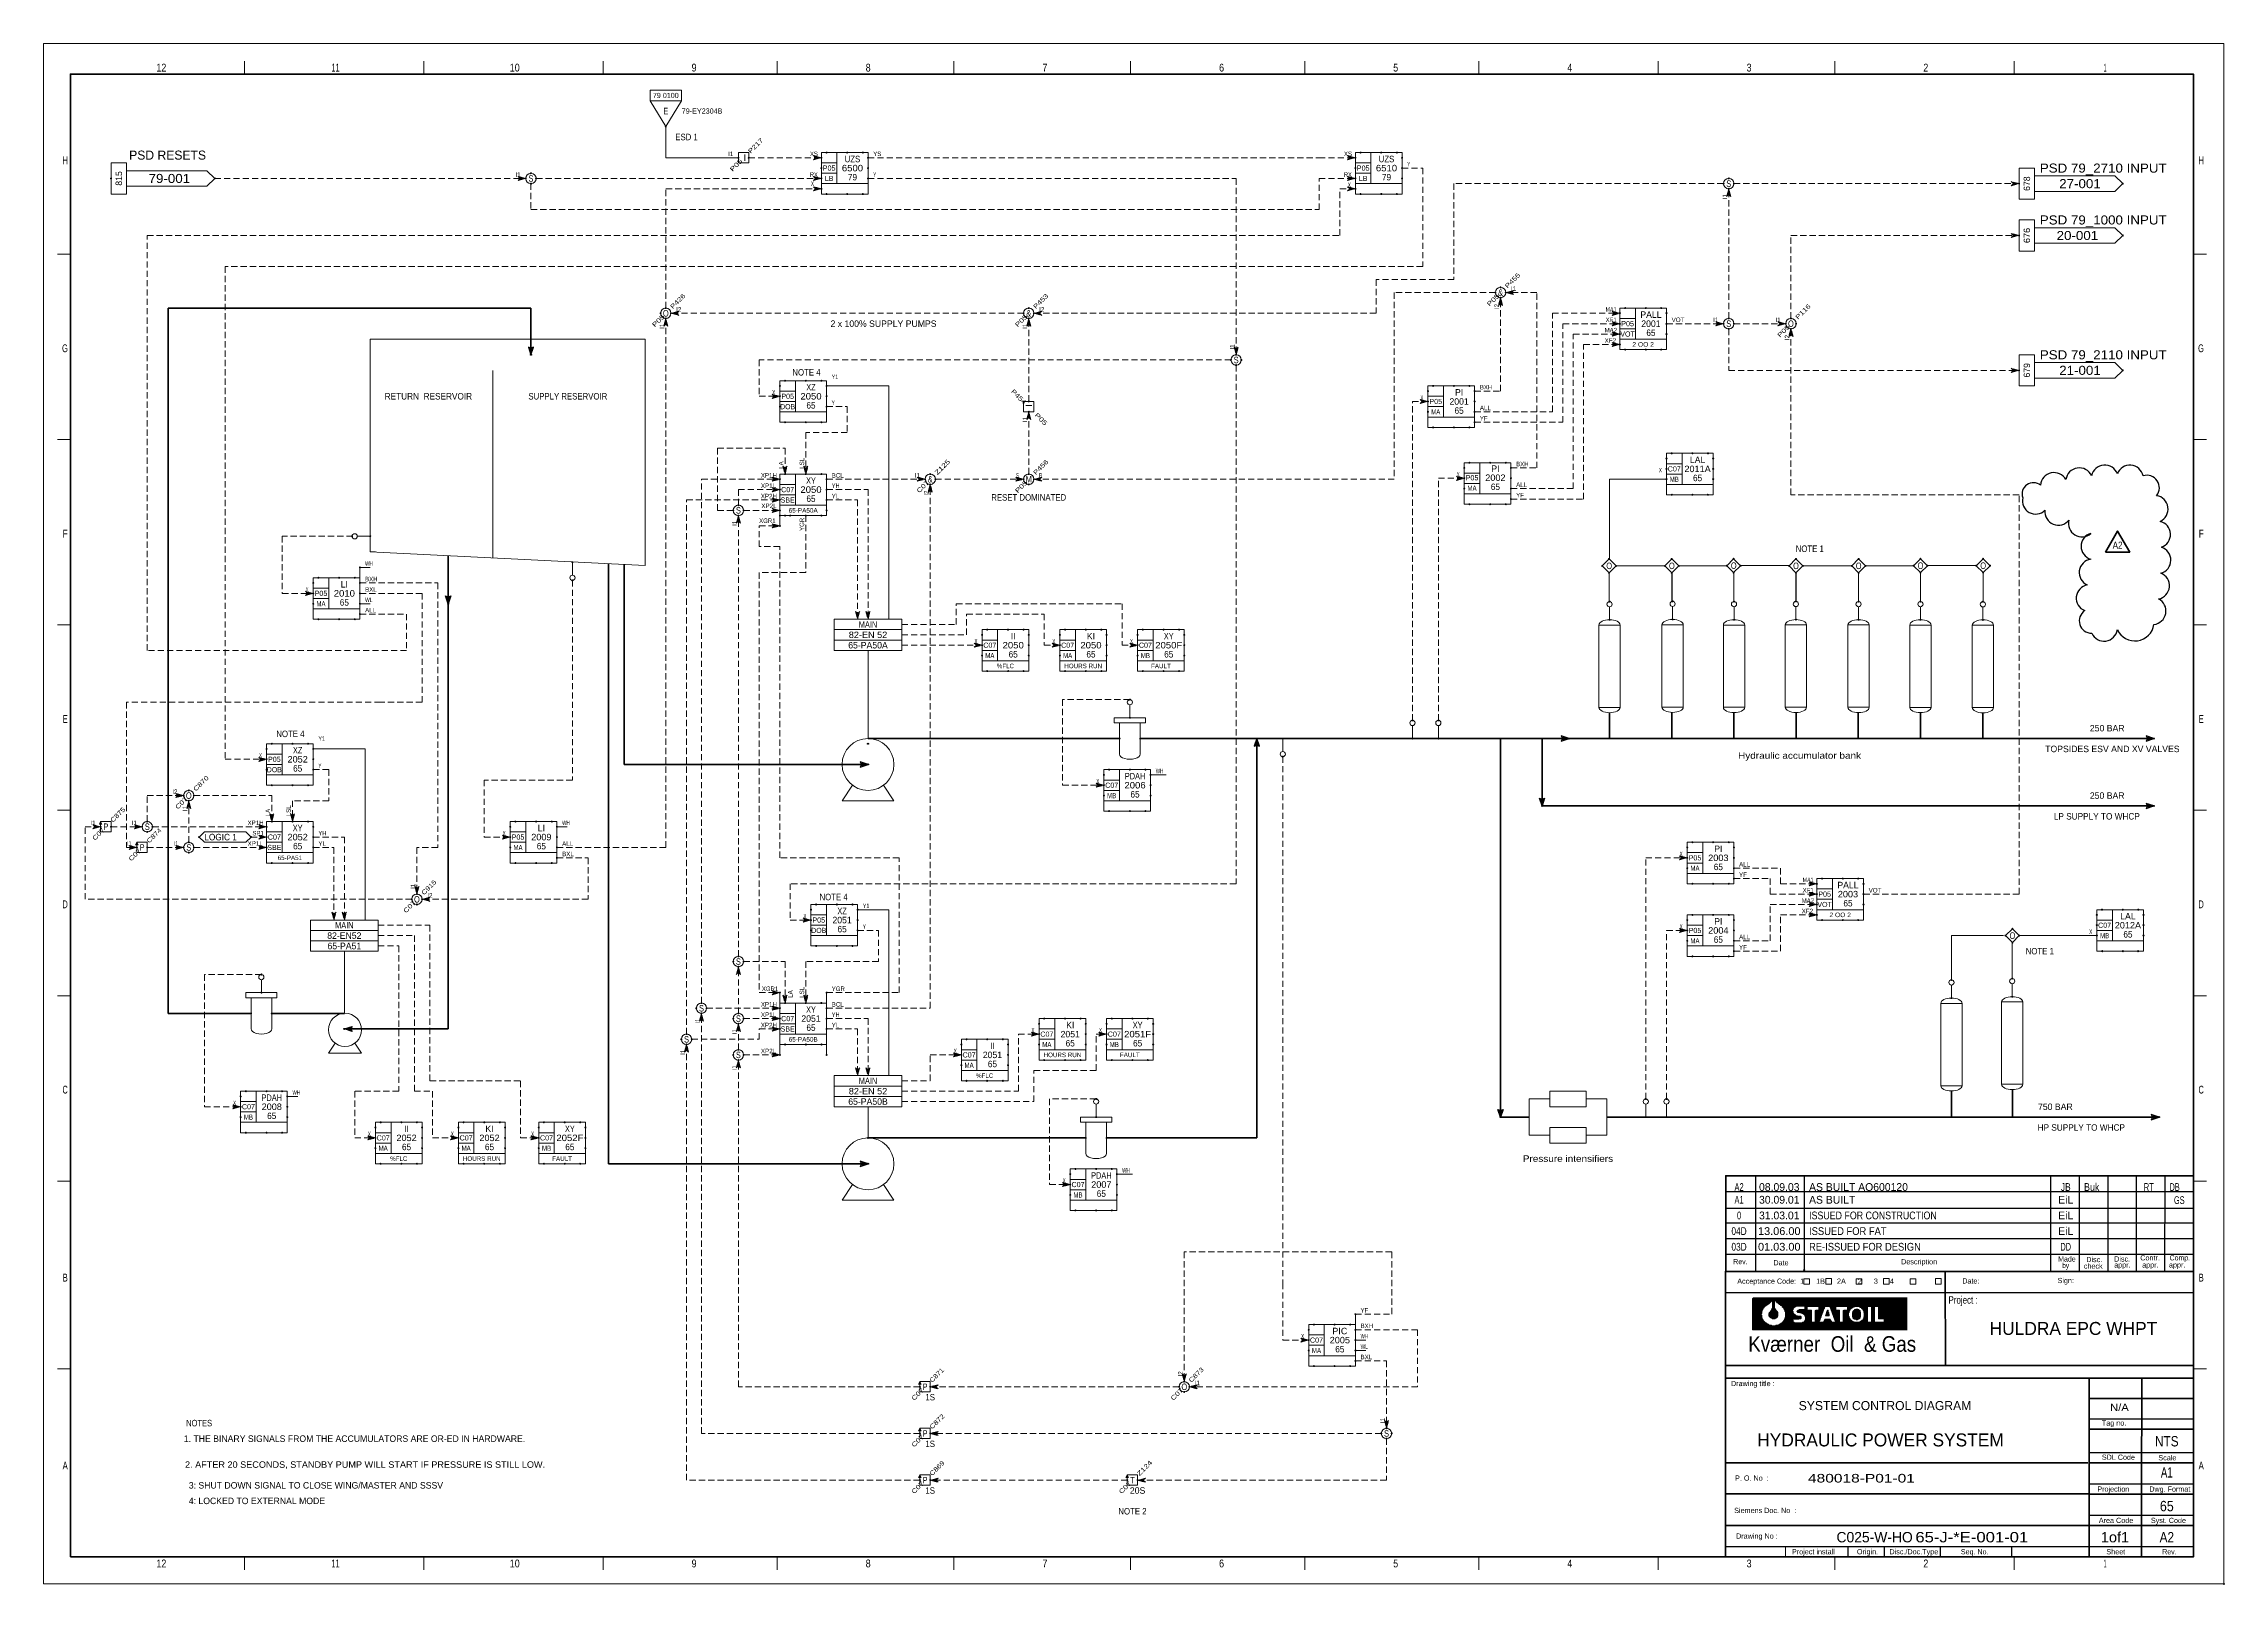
# Model space of a CAD drawing. Header units: millimetres. Extents: x 0 to 841, y 0 to 594.
import ezdxf
from ezdxf.enums import TextEntityAlignment as Align

# ---------------------------------------------------------------- set-up
doc = ezdxf.new("R2010")
doc.units = ezdxf.units.MM
doc.header["$LTSCALE"] = 0.8
doc.header["$PDMODE"] = 32
doc.header["$PDSIZE"] = 0.4
doc.linetypes.add('MEDIUM_DASHED', pattern=[4.5, 3, -1.5])
for name, color, linetype, lineweight in [('1', 7, 'Continuous', 13), ('12', 7, 'Continuous', 13), ('15', 7, 'Continuous', 13), ('18', 7, 'Continuous', 13), ('30', 7, 'Continuous', 25), ('40', 7, 'Continuous', 35), ('46', 7, 'MEDIUM_DASHED', 13), ('47', 7, 'Continuous', 13), ('48', 7, 'Continuous', 13), ('49', 7, 'Continuous', 13), ('50', 7, 'Continuous', 35), ('51', 7, 'Continuous', 25), ('53', 7, 'Continuous', 13), ('9', 7, 'Continuous', 13)]:
    doc.layers.add(name, color=color, linetype=linetype, lineweight=lineweight)
for name, color, linetype in [('16', 7, 'Continuous'), ('2', 7, 'Continuous'), ('45', 7, 'Continuous')]:
    doc.layers.add(name, color=color, linetype=linetype)

msp = doc.modelspace()

# ---------------------------------------------------------------- linework, layer by layer
at = {"layer": '1'}
for p, q in [((77.4913, 587.2614), (77.4913, 582.2276)), ((146.6543, 587.2614), (146.6543, 582.2276)), ((215.8173, 587.2614), (215.8173, 582.2276)), ((282.9756, 587.2614), (282.9756, 582.2276)), ((351.1362, 587.2614), (351.1362, 582.2276)), ((419.2969, 587.2614), (419.2969, 582.2276)), ((486.4551, 587.2614), (486.4551, 582.2276)), ((553.6134, 587.2614), (553.6134, 582.2276)), ((622.7764, 587.2614), (622.7764, 582.2276)), ((690.937, 587.2614), (690.937, 582.2276)), ((760.1, 587.2614), (760.1, 582.2276)), ((10.3331, 512.7606), (5.3213, 512.7606)), ((834.2748, 512.7606), (829.263, 512.7606)), ((10.3331, 441.2795), (5.3213, 441.2795)), ((834.2748, 441.2795), (829.263, 441.2795)), ((10.3331, 369.7992), (5.3213, 369.7992)), ((834.2748, 369.7992), (829.263, 369.7992)), ((10.3331, 298.3181), (5.3213, 298.3181)), ((834.2748, 298.3181), (829.263, 298.3181)), ((10.3331, 226.8378), (5.3213, 226.8378)), ((834.2748, 226.8378), (829.263, 226.8378)), ((10.3331, 155.3567), (5.3213, 155.3567)), ((834.2748, 155.3567), (829.263, 155.3567)), ((659.3874, 110.2827), (718.8394, 110.2827)), ((659.3874, 110.0874), (718.8394, 110.0874)), ((659.3874, 109.8913), (718.8394, 109.8913)), ((667.7228, 109.6953), (718.8394, 109.6953)), ((667.9315, 109.4992), (718.8394, 109.4992)), ((668.1394, 109.3039), (718.8394, 109.3039)), ((668.348, 109.1079), (718.8394, 109.1079)), ((668.5567, 108.9118), (718.8394, 108.9118)), ((668.7646, 108.7165), (718.8394, 108.7165)), ((668.9732, 108.5205), (718.8394, 108.5205)), ((669.1819, 108.3244), (718.8394, 108.3244)), ((669.3898, 108.1291), (718.8394, 108.1291)), ((669.5984, 108.1291), (718.8394, 108.1291)), ((669.8071, 107.9331), (718.8394, 107.9331)), ((670.015, 107.737), (718.8394, 107.737)), ((670.4323, 107.5409), (718.8394, 107.5409)), ((678.1425, 107.3457), (718.8394, 107.3457)), ((707.9409, 107.1496), (718.8394, 107.1496)), ((707.9409, 106.9535), (718.8394, 106.9535)), ((707.9409, 106.7583), (718.8394, 106.7583)), ((707.9409, 106.5622), (718.8394, 106.5622)), ((707.9409, 106.3661), (718.8394, 106.3661)), ((707.9409, 106.1701), (718.8394, 106.1701)), ((707.9409, 105.9748), (718.8394, 105.9748)), ((707.9409, 105.7787), (718.8394, 105.7787)), ((707.9409, 105.5827), (718.8394, 105.5827)), ((707.9409, 105.3874), (718.8394, 105.3874)), ((707.9409, 105.1913), (718.8394, 105.1913)), ((707.9409, 104.9953), (718.8394, 104.9953)), ((707.9409, 104.7992), (718.8394, 104.7992)), ((707.9409, 104.6039), (718.8394, 104.6039)), ((707.9409, 104.4079), (718.8394, 104.4079)), ((707.9409, 104.2118), (718.8394, 104.2118)), ((707.9409, 104.0165), (718.8394, 104.0165)), ((707.9409, 103.8205), (718.8394, 103.8205)), ((707.9409, 103.6244), (718.8394, 103.6244)), ((707.9409, 103.4283), (718.8394, 103.4283)), ((707.9409, 103.2331), (718.8394, 103.2331)), ((707.9409, 103.037), (718.8394, 103.037)), ((707.9409, 102.8409), (718.8394, 102.8409)), ((707.9409, 102.6457), (718.8394, 102.6457)), ((710.2339, 102.4496), (718.8394, 102.4496)), ((710.2339, 102.2535), (718.8394, 102.2535)), ((710.2339, 102.0583), (718.8394, 102.0583)), ((710.2339, 101.8622), (718.8394, 101.8622)), ((710.2339, 101.6661), (718.8394, 101.6661)), ((710.2339, 101.4701), (718.8394, 101.4701)), ((710.2339, 101.2748), (718.8394, 101.2748)), ((710.2339, 101.0787), (718.8394, 101.0787)), ((659.3874, 99.5118), (718.8394, 99.5118)), ((659.3874, 99.3165), (718.8394, 99.3165)), ((659.3874, 99.1205), (718.8394, 99.1205)), ((659.3874, 98.9244), (718.8394, 98.9244)), ((659.3874, 98.7283), (718.8394, 98.7283)), ((659.3874, 98.5331), (718.8394, 98.5331)), ((659.3874, 98.337), (718.8394, 98.337)), ((667.9315, 99.5118), (718.8394, 99.5118)), ((668.7646, 99.7079), (718.8394, 99.7079)), ((669.1819, 99.9039), (718.8394, 99.9039)), ((669.5984, 100.0992), (718.8394, 100.0992)), ((669.8071, 100.2953), (718.8394, 100.2953)), ((670.2236, 100.4913), (718.8394, 100.4913)), ((670.4323, 100.4913), (718.8394, 100.4913)), ((678.3504, 100.6874), (718.8394, 100.6874)), ((710.2339, 100.8827), (718.8394, 100.8827)), ((10.3331, 82.8693), (5.3213, 82.8693)), ((834.2748, 82.9244), (829.263, 82.9244)), ((77.4913, 10.3819), (77.4913, 5.348)), ((146.6543, 10.3819), (146.6543, 5.348)), ((215.8173, 10.3819), (215.8173, 5.348)), ((282.9756, 10.3819), (282.9756, 5.348)), ((351.1362, 10.3819), (351.1362, 5.348)), ((419.2969, 10.3819), (419.2969, 5.348)), ((486.4551, 10.3819), (486.4551, 5.348)), ((553.6134, 10.3819), (553.6134, 5.348)), ((622.7764, 10.3724), (622.7764, 5.348)), ((671.8921, 10.3819), (671.8921, 14.4087)), ((690.937, 10.3819), (690.937, 5.348)), ((760.1, 10.3819), (760.1, 5.348))]:
    msp.add_line(p, q, dxfattribs=at)
at = {"layer": '1', "lineweight": 25}
for p, q in [((10.3331, 10.3819), (10.3331, 156.3638)), ((660.3472, 157.3669), (660.3472, 120.4638)), ((679.1055, 157.363), (679.1425, 120.4685)), ((774.1331, 157.3701), (774.0709, 120.4906)), ((785.1591, 157.3701), (785.2441, 120.3071)), ((796.185, 157.3701), (796.2906, 120.4551)), ((807.211, 157.3701), (807.222, 120.7858)), ((818.237, 157.3701), (818.1535, 120.289)), ((648.8252, 151.274), (829.2693, 151.274)), ((648.8268, 144.9488), (829.2677, 144.852)), ((648.8276, 139.2898), (829.2701, 139.285)), ((648.8126, 127.1669), (829.263, 127.1669)), ((648.8173, 133.2315), (829.2748, 133.2315)), ((648.7228, 112.4181), (829.2756, 112.4181)), ((789.2465, 63.6646), (829.285, 63.6646)), ((789.1685, 50.6528), (829.2748, 50.6528)), ((789.1685, 38.5709), (829.289, 38.5709)), ((789.1685, 26.4898), (829.285, 26.4898)), ((648.8228, 14.4087), (829.285, 14.4087)), ((695.9488, 14.4087), (695.9488, 10.3819)), ((695.9488, 14.4087), (695.9488, 10.3819)), ((709.9819, 14.4087), (709.9819, 10.3819)), ((731.5331, 14.4087), (731.5331, 10.3819)), ((759.0976, 14.4087), (759.0976, 10.3819)), ((759.0976, 14.4087), (759.0976, 10.3819))]:
    msp.add_line(p, q, dxfattribs=at)
at = {"layer": '1', "lineweight": 35}
for p, q in [((829.263, 157.3701), (829.263, 83.348)), ((829.2567, 120.4906), (648.8079, 120.4748)), ((733.5504, 120.2354), (733.589, 84.1906)), ((829.285, 79.2724), (648.8732, 79.2724)), ((789.0795, 22.4803), (789.0724, 79.2567)), ((809.2157, 34.5441), (809.2929, 79.2535)), ((829.285, 71.4606), (789.1134, 71.4606)), ((829.285, 59.648), (788.9921, 59.6331)), ((788.5559, 46.6299), (648.822, 46.6299)), ((829.285, 46.6252), (789.1685, 46.6252)), ((789.3409, 34.6961), (648.9969, 34.6969)), ((809.2157, 34.5441), (789.1685, 34.5441)), ((809.2157, 22.463), (809.2157, 34.5441)), ((829.2898, 34.5441), (809.2157, 34.5441)), ((829.2748, 22.463), (648.9717, 22.463)), ((789.0787, 10.3921), (789.0787, 22.4732)), ((809.2157, 10.3819), (809.2157, 22.463)), ((648.9504, 10.3819), (10.3331, 10.3819))]:
    msp.add_line(p, q, dxfattribs=at)
for points in [[(829.263, 112.0142), (829.263, 582.2276), (10.3331, 582.2276), (10.3331, 10.3819)], [(648.7843, 84.1236), (648.8378, 157.3701), (829.263, 157.3701)]]:
    msp.add_lwpolyline(points, dxfattribs=at)
at = {"layer": '1'}
for points in [[(687.4094, 117.7685), (689.6205, 117.7685), (689.6205, 115.6236), (687.4094, 115.6236)], [(709.7409, 117.7685), (711.952, 117.7685), (711.952, 115.6236), (709.7409, 115.6236)], [(729.7386, 117.7685), (731.9496, 117.7685), (731.9496, 115.6236), (729.7386, 115.6236)], [(659.1787, 97.9457), (659.1787, 110.0874), (659.3874, 110.0874), (659.3874, 97.9457)], [(659.3874, 109.6953), (666.8898, 109.6953), (666.8898, 109.4992), (659.3874, 109.4992)], [(659.3874, 109.4992), (666.8898, 109.4992), (666.8898, 109.3039), (659.3874, 109.3039)], [(666.6811, 109.4992), (666.6811, 109.3039), (666.8898, 109.3039), (666.8898, 109.4992)], [(666.8898, 109.4992), (666.6811, 109.3039), (666.6811, 109.1079), (666.8898, 109.3039)], [(667.0976, 109.8913), (666.8898, 109.6953), (666.8898, 109.4992), (667.0976, 109.6953)], [(666.8898, 106.3661), (666.8898, 109.6953), (667.0976, 109.6953), (667.0976, 106.3661)], [(667.0976, 109.6953), (667.7228, 109.6953), (667.7228, 109.4992), (667.0976, 109.4992)], [(667.0976, 109.4992), (667.7228, 109.4992), (667.7228, 109.3039), (667.0976, 109.3039)], [(667.5142, 109.4992), (667.5142, 109.6953), (667.7228, 109.6953), (667.7228, 109.4992)], [(667.5142, 109.6953), (667.5142, 106.3661), (667.7228, 106.3661), (667.7228, 109.6953)], [(667.9315, 109.4992), (667.7228, 109.6953), (667.7228, 109.4992), (667.9315, 109.3039)], [(668.1394, 109.3039), (667.9315, 109.4992), (667.9315, 109.3039), (668.1394, 109.1079)], [(678.9465, 117.6638), (681.1575, 117.6638), (681.1575, 115.5197), (678.9465, 115.5197)], [(699.1591, 117.6929), (701.3701, 117.6929), (701.3701, 115.548), (699.1591, 115.548)], [(720.0118, 117.6929), (722.2228, 117.6929), (722.2228, 115.548), (720.0118, 115.548)], [(659.3874, 109.3039), (666.6811, 109.3039), (666.6811, 109.1079), (659.3874, 109.1079)], [(659.3874, 109.3039), (666.4724, 109.3039), (666.4724, 109.1079), (659.3874, 109.1079)], [(659.3874, 109.1079), (666.4724, 109.1079), (666.4724, 108.9118), (659.3874, 108.9118)], [(659.3874, 108.9118), (666.2646, 108.9118), (666.2646, 108.7165), (659.3874, 108.7165)], [(659.3874, 108.7165), (666.0559, 108.7165), (666.0559, 108.5205), (659.3874, 108.5205)], [(659.3874, 108.5205), (665.8472, 108.5205), (665.8472, 108.3244), (659.3874, 108.3244)], [(659.3874, 108.3244), (665.6394, 108.3244), (665.6394, 108.1291), (659.3874, 108.1291)], [(659.3874, 108.1291), (665.4307, 108.1291), (665.4307, 107.9331), (659.3874, 107.9331)], [(659.3874, 108.1291), (665.222, 108.1291), (665.222, 107.9331), (659.3874, 107.9331)], [(659.3874, 107.9331), (665.0142, 107.9331), (665.0142, 107.737), (659.3874, 107.737)], [(659.3874, 107.737), (664.5969, 107.737), (664.5969, 107.5409), (659.3874, 107.5409)], [(659.3874, 107.5409), (664.389, 107.5409), (664.389, 107.3457), (659.3874, 107.3457)], [(659.3874, 107.3457), (664.1803, 107.3457), (664.1803, 107.1496), (659.3874, 107.1496)], [(659.3874, 107.1496), (663.9717, 107.1496), (663.9717, 106.9535), (659.3874, 106.9535)], [(659.3874, 106.9535), (663.7638, 106.9535), (663.7638, 106.7583), (659.3874, 106.7583)], [(659.3874, 106.9535), (663.7638, 106.9535), (663.7638, 106.7583), (659.3874, 106.7583)], [(659.3874, 106.7583), (663.5551, 106.7583), (663.5551, 106.5622), (659.3874, 106.5622)], [(659.3874, 106.5622), (663.3465, 106.5622), (663.3465, 106.3661), (659.3874, 106.3661)], [(659.3874, 106.3661), (663.3465, 106.3661), (663.3465, 106.1701), (659.3874, 106.1701)], [(659.3874, 106.1701), (663.1386, 106.1701), (663.1386, 105.9748), (659.3874, 105.9748)], [(659.3874, 105.9748), (663.1386, 105.9748), (663.1386, 105.7787), (659.3874, 105.7787)], [(659.3874, 105.9748), (662.9299, 105.9748), (662.9299, 105.7787), (659.3874, 105.7787)], [(659.3874, 105.7787), (662.9299, 105.7787), (662.9299, 105.5827), (659.3874, 105.5827)], [(659.3874, 105.5827), (662.9299, 105.5827), (662.9299, 105.3874), (659.3874, 105.3874)], [(659.3874, 105.3874), (662.9299, 105.3874), (662.9299, 105.1913), (659.3874, 105.1913)], [(659.3874, 105.1913), (662.722, 105.1913), (662.722, 104.9953), (659.3874, 104.9953)], [(659.3874, 104.9953), (662.722, 104.9953), (662.722, 104.7992), (659.3874, 104.7992)], [(659.3874, 104.7992), (662.722, 104.7992), (662.722, 104.6039), (659.3874, 104.6039)], [(659.3874, 104.7992), (662.722, 104.7992), (662.722, 104.6039), (659.3874, 104.6039)], [(659.3874, 104.6039), (662.722, 104.6039), (662.722, 104.4079), (659.3874, 104.4079)], [(659.3874, 104.4079), (662.722, 104.4079), (662.722, 104.2118), (659.3874, 104.2118)], [(659.3874, 104.2118), (662.5134, 104.2118), (662.5134, 104.0165), (659.3874, 104.0165)], [(659.3874, 104.0165), (662.5134, 104.0165), (662.5134, 103.8205), (659.3874, 103.8205)], [(659.3874, 103.8205), (662.5134, 103.8205), (662.5134, 103.6244), (659.3874, 103.6244)], [(659.3874, 103.8205), (662.5134, 103.8205), (662.5134, 103.6244), (659.3874, 103.6244)], [(659.3874, 103.6244), (662.722, 103.6244), (662.722, 103.4283), (659.3874, 103.4283)], [(659.3874, 103.4283), (662.722, 103.4283), (662.722, 103.2331), (659.3874, 103.2331)], [(659.3874, 103.2331), (662.722, 103.2331), (662.722, 103.037), (659.3874, 103.037)], [(659.3874, 103.037), (662.722, 103.037), (662.722, 102.8409), (659.3874, 102.8409)], [(659.3874, 102.8409), (662.722, 102.8409), (662.722, 102.6457), (659.3874, 102.6457)], [(659.3874, 102.6457), (662.722, 102.6457), (662.722, 102.4496), (659.3874, 102.4496)], [(659.3874, 102.6457), (662.9299, 102.6457), (662.9299, 102.4496), (659.3874, 102.4496)], [(659.3874, 102.4496), (662.9299, 102.4496), (662.9299, 102.2535), (659.3874, 102.2535)], [(659.3874, 102.2535), (662.9299, 102.2535), (662.9299, 102.0583), (659.3874, 102.0583)], [(659.3874, 102.0583), (663.1386, 102.0583), (663.1386, 101.8622), (659.3874, 101.8622)], [(659.3874, 101.8622), (663.1386, 101.8622), (663.1386, 101.6661), (659.3874, 101.6661)], [(659.3874, 101.6661), (663.3465, 101.6661), (663.3465, 101.4701), (659.3874, 101.4701)], [(659.3874, 101.6661), (663.3465, 101.6661), (663.3465, 101.4701), (659.3874, 101.4701)], [(659.3874, 101.4701), (663.5551, 101.4701), (663.5551, 101.2748), (659.3874, 101.2748)], [(659.3874, 101.2748), (663.5551, 101.2748), (663.5551, 101.0787), (659.3874, 101.0787)], [(659.3874, 101.0787), (663.7638, 101.0787), (663.7638, 100.8827), (659.3874, 100.8827)], [(662.3047, 104.2118), (662.3047, 104.0165), (662.5134, 104.0165), (662.5134, 104.2118)], [(662.3047, 104.0165), (662.3047, 103.8205), (662.5134, 103.8205), (662.5134, 104.0165)], [(662.3047, 103.8205), (662.3047, 103.6244), (662.5134, 103.6244), (662.5134, 103.8205)], [(662.3047, 103.6244), (662.3047, 103.4283), (662.5134, 103.4283), (662.5134, 103.6244)], [(662.5134, 105.1913), (662.5134, 104.9953), (662.722, 104.9953), (662.722, 105.1913)], [(662.5134, 104.9953), (662.5134, 104.7992), (662.722, 104.7992), (662.722, 104.9953)], [(662.5134, 104.7992), (662.5134, 104.6039), (662.722, 104.6039), (662.722, 104.7992)], [(662.5134, 104.6039), (662.5134, 104.4079), (662.722, 104.4079), (662.722, 104.6039)], [(662.722, 104.6039), (662.5134, 104.4079), (662.5134, 104.2118), (662.722, 104.4079)], [(662.5134, 103.6244), (662.722, 103.6244), (662.722, 103.4283), (662.5134, 103.4283)], [(662.5134, 103.4283), (662.5134, 103.2331), (662.722, 103.2331), (662.722, 103.4283)], [(662.5134, 103.2331), (662.5134, 103.037), (662.722, 103.037), (662.722, 103.2331)], [(662.5134, 103.037), (662.5134, 102.8409), (662.722, 102.8409), (662.722, 103.037)], [(662.5134, 102.8409), (662.5134, 102.6457), (662.722, 102.6457), (662.722, 102.8409)], [(662.722, 105.5827), (662.722, 105.3874), (662.9299, 105.3874), (662.9299, 105.5827)], [(662.9299, 105.5827), (662.722, 105.3874), (662.722, 105.1913), (662.9299, 105.3874)], [(662.722, 104.6039), (662.722, 104.6039), (662.722, 104.4079), (662.722, 104.4079)], [(662.722, 102.8409), (662.722, 102.8409), (662.722, 102.6457), (662.722, 102.6457)], [(662.722, 102.8409), (662.9299, 102.6457), (662.9299, 102.4496), (662.722, 102.6457)], [(662.722, 102.4496), (662.722, 102.2535), (662.9299, 102.2535), (662.9299, 102.4496)], [(662.722, 102.2535), (662.722, 102.0583), (662.9299, 102.0583), (662.9299, 102.2535)], [(662.9299, 105.9748), (662.9299, 105.7787), (663.1386, 105.7787), (663.1386, 105.9748)], [(663.1386, 105.9748), (662.9299, 105.7787), (662.9299, 105.5827), (663.1386, 105.7787)], [(662.9299, 105.5827), (662.9299, 105.5827), (662.9299, 105.3874), (662.9299, 105.3874)], [(662.9299, 102.2535), (663.1386, 102.0583), (663.1386, 101.8622), (662.9299, 102.0583)], [(662.9299, 101.8622), (662.9299, 101.6661), (663.1386, 101.6661), (663.1386, 101.8622)], [(663.1386, 106.3661), (663.1386, 106.1701), (663.3465, 106.1701), (663.3465, 106.3661)], [(663.3465, 106.3661), (663.1386, 106.1701), (663.1386, 105.9748), (663.3465, 106.1701)], [(663.1386, 106.1701), (663.1386, 106.1701), (663.1386, 105.9748), (663.1386, 105.9748)], [(663.1386, 102.0583), (663.1386, 102.0583), (663.1386, 101.8622), (663.1386, 101.8622)], [(663.1386, 101.8622), (663.3465, 101.6661), (663.3465, 101.4701), (663.1386, 101.6661)], [(663.1386, 101.4701), (663.1386, 101.2748), (663.3465, 101.2748), (663.3465, 101.4701)], [(663.3465, 106.5622), (663.3465, 106.3661), (663.5551, 106.3661), (663.5551, 106.5622)], [(663.5551, 106.5622), (663.3465, 106.5622), (663.3465, 106.3661), (663.5551, 106.3661)], [(663.3465, 101.4701), (663.5551, 101.4701), (663.5551, 101.2748), (663.3465, 101.2748)], [(663.3465, 101.2748), (663.3465, 101.0787), (663.5551, 101.0787), (663.5551, 101.2748)], [(663.7638, 106.9535), (663.5551, 106.7583), (663.5551, 106.5622), (663.7638, 106.7583)], [(663.5551, 101.2748), (663.7638, 101.0787), (663.7638, 100.8827), (663.5551, 101.0787)], [(663.7638, 107.1496), (663.7638, 106.9535), (663.9717, 106.9535), (663.9717, 107.1496)], [(663.9717, 107.1496), (663.7638, 106.9535), (663.7638, 106.7583), (663.9717, 106.9535)], [(663.7638, 106.9535), (663.7638, 106.9535), (663.7638, 106.7583), (663.7638, 106.7583)], [(663.7638, 101.0787), (663.7638, 101.0787), (663.7638, 100.8827), (663.7638, 100.8827)], [(663.7638, 101.0787), (663.9717, 100.8827), (663.9717, 100.6874), (663.7638, 100.8827)], [(664.1803, 107.3457), (663.9717, 107.3457), (663.9717, 107.1496), (664.1803, 107.1496)], [(664.389, 107.5409), (664.1803, 107.3457), (664.1803, 107.1496), (664.389, 107.3457)], [(664.5969, 107.737), (664.389, 107.5409), (664.389, 107.3457), (664.5969, 107.5409)], [(664.389, 107.5409), (664.389, 107.5409), (664.389, 107.3457), (664.389, 107.3457)], [(664.8055, 107.737), (664.5969, 107.737), (664.5969, 107.5409), (664.8055, 107.5409)], [(664.5969, 107.737), (664.5969, 107.737), (664.5969, 107.5409), (664.5969, 107.5409)], [(664.5969, 107.737), (664.5969, 107.737), (664.5969, 107.5409), (664.5969, 107.5409)], [(665.0142, 107.9331), (664.8055, 107.737), (664.8055, 107.5409), (665.0142, 107.737)], [(665.0142, 107.9331), (665.0142, 107.737), (665.222, 107.737), (665.222, 107.9331)], [(665.222, 107.9331), (665.0142, 107.9331), (665.0142, 107.737), (665.222, 107.737)], [(665.4307, 108.1291), (665.222, 108.1291), (665.222, 107.9331), (665.4307, 107.9331)], [(665.6394, 108.3244), (665.4307, 108.1291), (665.4307, 107.9331), (665.6394, 108.1291)], [(665.4307, 104.0165), (665.4307, 104.2118), (665.6394, 104.2118), (665.6394, 104.0165)], [(665.4307, 103.8205), (665.4307, 104.0165), (665.6394, 104.0165), (665.6394, 103.8205)], [(665.4307, 103.6244), (665.4307, 103.8205), (665.6394, 103.8205), (665.6394, 103.6244)], [(665.4307, 103.4283), (665.4307, 103.6244), (665.6394, 103.6244), (665.6394, 103.4283)], [(665.8472, 108.5205), (665.6394, 108.3244), (665.6394, 108.1291), (665.8472, 108.3244)], [(665.6394, 104.4079), (665.8472, 104.6039), (665.8472, 104.4079), (665.6394, 104.2118)], [(665.6394, 104.4079), (665.6394, 104.6039), (665.8472, 104.6039), (665.8472, 104.4079)], [(665.6394, 104.4079), (665.6394, 104.4079), (665.6394, 104.2118), (665.6394, 104.2118)], [(665.6394, 104.4079), (668.9732, 104.4079), (668.9732, 104.2118), (665.6394, 104.2118)], [(665.6394, 104.2118), (665.6394, 104.2118), (665.6394, 104.0165), (665.6394, 104.0165)], [(665.6394, 104.2118), (665.6394, 104.2118), (665.6394, 104.0165), (665.6394, 104.0165)], [(665.6394, 104.2118), (668.9732, 104.2118), (668.9732, 104.0165), (665.6394, 104.0165)], [(665.6394, 104.0165), (665.6394, 104.0165), (665.6394, 103.8205), (665.6394, 103.8205)], [(665.6394, 104.0165), (668.9732, 104.0165), (668.9732, 103.8205), (665.6394, 103.8205)], [(665.6394, 103.8205), (665.6394, 103.8205), (665.6394, 103.6244), (665.6394, 103.6244)], [(665.6394, 103.8205), (668.9732, 103.8205), (668.9732, 103.6244), (665.6394, 103.6244)], [(665.6394, 103.8205), (668.9732, 103.8205), (668.9732, 103.6244), (665.6394, 103.6244)], [(665.8472, 103.4283), (665.6394, 103.6244), (665.6394, 103.4283), (665.8472, 103.2331)], [(665.6394, 103.6244), (665.6394, 103.6244), (665.6394, 103.4283), (665.6394, 103.4283)], [(665.6394, 103.037), (665.6394, 103.2331), (665.8472, 103.2331), (665.8472, 103.037)], [(666.0559, 108.7165), (665.8472, 108.5205), (665.8472, 108.3244), (666.0559, 108.5205)], [(665.8472, 108.5205), (665.8472, 108.5205), (665.8472, 108.3244), (665.8472, 108.3244)], [(665.8472, 104.7992), (666.0559, 104.9953), (666.0559, 104.7992), (665.8472, 104.6039)], [(665.8472, 104.7992), (665.8472, 104.7992), (665.8472, 104.6039), (665.8472, 104.6039)], [(665.8472, 104.7992), (665.8472, 104.7992), (665.8472, 104.6039), (665.8472, 104.6039)], [(665.8472, 104.7992), (668.7646, 104.7992), (668.7646, 104.6039), (665.8472, 104.6039)], [(665.8472, 104.7992), (668.9732, 104.7992), (668.9732, 104.6039), (665.8472, 104.6039)], [(665.8472, 104.6039), (665.8472, 104.6039), (665.8472, 104.4079), (665.8472, 104.4079)], [(665.8472, 104.6039), (668.9732, 104.6039), (668.9732, 104.4079), (665.8472, 104.4079)], [(665.8472, 103.6244), (668.9732, 103.6244), (668.9732, 103.4283), (665.8472, 103.4283)], [(665.8472, 103.4283), (665.8472, 103.4283), (665.8472, 103.2331), (665.8472, 103.2331)], [(665.8472, 103.4283), (665.8472, 103.4283), (665.8472, 103.2331), (665.8472, 103.2331)], [(665.8472, 103.4283), (668.9732, 103.4283), (668.9732, 103.2331), (665.8472, 103.2331)], [(666.0559, 103.037), (665.8472, 103.2331), (665.8472, 103.037), (666.0559, 102.8409)], [(665.8472, 103.2331), (665.8472, 103.2331), (665.8472, 103.037), (665.8472, 103.037)], [(665.8472, 103.2331), (668.7646, 103.2331), (668.7646, 103.037), (665.8472, 103.037)], [(666.2646, 108.9118), (666.0559, 108.7165), (666.0559, 108.5205), (666.2646, 108.7165)], [(666.0559, 104.9953), (666.2646, 105.1913), (666.2646, 104.9953), (666.0559, 104.7992)], [(666.0559, 104.9953), (666.0559, 104.9953), (666.0559, 104.7992), (666.0559, 104.7992)], [(666.0559, 104.9953), (666.0559, 104.9953), (666.0559, 104.7992), (666.0559, 104.7992)], [(666.0559, 104.9953), (668.7646, 104.9953), (668.7646, 104.7992), (666.0559, 104.7992)], [(666.2646, 102.8409), (666.0559, 103.037), (666.0559, 102.8409), (666.2646, 102.6457)], [(666.0559, 103.037), (666.0559, 103.037), (666.0559, 102.8409), (666.0559, 102.8409)], [(666.0559, 103.037), (666.0559, 103.037), (666.0559, 102.8409), (666.0559, 102.8409)], [(666.0559, 103.037), (668.7646, 103.037), (668.7646, 102.8409), (666.0559, 102.8409)], [(666.2646, 109.1079), (666.2646, 108.9118), (666.4724, 108.9118), (666.4724, 109.1079)], [(666.4724, 109.1079), (666.2646, 108.9118), (666.2646, 108.7165), (666.4724, 108.9118)], [(666.2646, 108.9118), (666.2646, 108.9118), (666.2646, 108.7165), (666.2646, 108.7165)], [(666.2646, 105.1913), (666.4724, 105.3874), (666.4724, 105.1913), (666.2646, 104.9953)], [(666.2646, 105.1913), (666.2646, 105.3874), (666.4724, 105.3874), (666.4724, 105.1913)], [(666.2646, 105.1913), (666.2646, 105.1913), (666.2646, 104.9953), (666.2646, 104.9953)], [(666.2646, 105.1913), (668.5567, 105.1913), (668.5567, 104.9953), (666.2646, 104.9953)], [(666.4724, 102.6457), (666.2646, 102.8409), (666.2646, 102.6457), (666.4724, 102.4496)], [(666.2646, 102.8409), (666.2646, 102.8409), (666.2646, 102.6457), (666.2646, 102.6457)], [(666.2646, 102.8409), (666.2646, 102.8409), (666.2646, 102.6457), (666.2646, 102.6457)], [(666.2646, 102.8409), (668.5567, 102.8409), (668.5567, 102.6457), (666.2646, 102.6457)], [(666.6811, 109.3039), (666.4724, 109.3039), (666.4724, 109.1079), (666.6811, 109.1079)], [(666.4724, 105.5827), (666.4724, 105.7787), (666.6811, 105.7787), (666.6811, 105.5827)], [(666.4724, 105.5827), (666.6811, 105.5827), (666.6811, 105.3874), (666.4724, 105.3874)], [(666.4724, 105.3874), (666.4724, 105.5827), (666.6811, 105.5827), (666.6811, 105.3874)], [(666.4724, 105.5827), (668.1394, 105.5827), (668.1394, 105.3874), (666.4724, 105.3874)], [(666.4724, 105.3874), (666.4724, 105.3874), (666.4724, 105.1913), (666.4724, 105.1913)], [(666.4724, 105.3874), (668.348, 105.3874), (668.348, 105.1913), (666.4724, 105.1913)], [(666.6811, 102.6457), (666.4724, 102.6457), (666.4724, 102.4496), (666.6811, 102.4496)], [(666.4724, 102.6457), (666.4724, 102.6457), (666.4724, 102.4496), (666.4724, 102.4496)], [(666.4724, 102.6457), (666.4724, 102.6457), (666.4724, 102.4496), (666.4724, 102.4496)], [(666.4724, 102.6457), (668.348, 102.6457), (668.348, 102.4496), (666.4724, 102.4496)], [(666.6811, 105.9748), (666.6811, 106.1701), (666.8898, 106.1701), (666.8898, 105.9748)], [(666.6811, 105.9748), (666.8898, 105.9748), (666.8898, 105.7787), (666.6811, 105.7787)], [(666.6811, 105.7787), (666.6811, 105.9748), (666.8898, 105.9748), (666.8898, 105.7787)], [(666.6811, 105.9748), (667.9315, 105.9748), (667.9315, 105.7787), (666.6811, 105.7787)], [(666.6811, 105.7787), (668.1394, 105.7787), (668.1394, 105.5827), (666.6811, 105.5827)], [(666.8898, 102.4496), (666.6811, 102.6457), (666.6811, 102.4496), (666.8898, 102.2535)], [(666.6811, 102.6457), (666.6811, 102.6457), (666.6811, 102.4496), (666.6811, 102.4496)], [(666.6811, 102.6457), (668.1394, 102.6457), (668.1394, 102.4496), (666.6811, 102.4496)], [(666.8898, 106.3661), (667.0976, 106.5622), (667.0976, 106.3661), (666.8898, 106.1701)], [(666.8898, 106.3661), (667.7228, 106.3661), (667.7228, 106.1701), (666.8898, 106.1701)], [(666.8898, 106.1701), (666.8898, 106.1701), (666.8898, 105.9748), (666.8898, 105.9748)], [(666.8898, 106.1701), (667.9315, 106.1701), (667.9315, 105.9748), (666.8898, 105.9748)], [(666.8898, 105.9748), (667.9315, 105.9748), (667.9315, 105.7787), (666.8898, 105.7787)], [(667.0976, 102.4496), (666.8898, 102.4496), (666.8898, 102.2535), (667.0976, 102.2535)], [(666.8898, 102.4496), (666.8898, 102.4496), (666.8898, 102.2535), (666.8898, 102.2535)], [(667.0976, 109.3039), (667.7228, 109.3039), (667.7228, 109.1079), (667.0976, 109.1079)], [(667.0976, 109.3039), (667.7228, 109.3039), (667.7228, 109.1079), (667.0976, 109.1079)], [(667.0976, 109.1079), (667.7228, 109.1079), (667.7228, 108.9118), (667.0976, 108.9118)], [(667.0976, 108.9118), (667.7228, 108.9118), (667.7228, 108.7165), (667.0976, 108.7165)], [(667.0976, 108.7165), (667.7228, 108.7165), (667.7228, 108.5205), (667.0976, 108.5205)], [(667.0976, 108.5205), (667.7228, 108.5205), (667.7228, 108.3244), (667.0976, 108.3244)], [(667.0976, 108.3244), (667.7228, 108.3244), (667.7228, 108.1291), (667.0976, 108.1291)], [(667.0976, 108.1291), (667.7228, 108.1291), (667.7228, 107.9331), (667.0976, 107.9331)], [(667.0976, 108.1291), (667.7228, 108.1291), (667.7228, 107.9331), (667.0976, 107.9331)], [(667.0976, 107.9331), (667.7228, 107.9331), (667.7228, 107.737), (667.0976, 107.737)], [(667.0976, 107.737), (667.7228, 107.737), (667.7228, 107.5409), (667.0976, 107.5409)], [(667.0976, 107.5409), (667.7228, 107.5409), (667.7228, 107.3457), (667.0976, 107.3457)], [(667.0976, 107.3457), (667.7228, 107.3457), (667.7228, 107.1496), (667.0976, 107.1496)], [(667.0976, 107.1496), (667.7228, 107.1496), (667.7228, 106.9535), (667.0976, 106.9535)], [(667.0976, 106.9535), (667.7228, 106.9535), (667.7228, 106.7583), (667.0976, 106.7583)], [(667.0976, 106.9535), (667.7228, 106.9535), (667.7228, 106.7583), (667.0976, 106.7583)], [(667.0976, 106.7583), (667.7228, 106.7583), (667.7228, 106.5622), (667.0976, 106.5622)], [(667.0976, 106.5622), (667.0976, 106.5622), (667.0976, 106.3661), (667.0976, 106.3661)], [(667.0976, 106.5622), (667.7228, 106.5622), (667.7228, 106.3661), (667.0976, 106.3661)], [(667.3063, 102.4496), (667.0976, 102.4496), (667.0976, 102.2535), (667.3063, 102.2535)], [(667.0976, 102.4496), (667.0976, 102.4496), (667.0976, 102.2535), (667.0976, 102.2535)], [(667.0976, 102.4496), (667.0976, 102.4496), (667.0976, 102.2535), (667.0976, 102.2535)], [(667.5142, 102.4496), (667.3063, 102.4496), (667.3063, 102.2535), (667.5142, 102.2535)], [(667.3063, 102.4496), (667.3063, 102.4496), (667.3063, 102.2535), (667.3063, 102.2535)], [(667.5142, 106.3661), (667.5142, 106.1701), (667.7228, 106.1701), (667.7228, 106.3661)], [(667.7228, 102.4496), (667.5142, 102.4496), (667.5142, 102.2535), (667.7228, 102.2535)], [(667.5142, 102.4496), (667.5142, 102.4496), (667.5142, 102.2535), (667.5142, 102.2535)], [(667.7228, 106.5622), (667.7228, 106.5622), (667.7228, 106.3661), (667.7228, 106.3661)], [(667.7228, 106.3661), (667.9315, 106.1701), (667.9315, 105.9748), (667.7228, 106.1701)], [(667.7228, 105.9748), (667.7228, 105.7787), (667.9315, 105.7787), (667.9315, 105.9748)], [(667.7228, 102.4496), (667.7228, 102.2535), (667.9315, 102.2535), (667.9315, 102.4496)], [(667.9315, 102.4496), (667.7228, 102.4496), (667.7228, 102.2535), (667.9315, 102.2535)], [(667.7228, 102.4496), (667.7228, 102.4496), (667.7228, 102.2535), (667.7228, 102.2535)], [(667.9315, 106.1701), (667.9315, 106.1701), (667.9315, 105.9748), (667.9315, 105.9748)], [(667.9315, 105.9748), (667.9315, 105.9748), (667.9315, 105.7787), (667.9315, 105.7787)], [(667.9315, 105.9748), (668.1394, 105.7787), (668.1394, 105.5827), (667.9315, 105.7787)], [(667.9315, 105.5827), (667.9315, 105.3874), (668.1394, 105.3874), (668.1394, 105.5827)], [(668.1394, 102.6457), (667.9315, 102.6457), (667.9315, 102.4496), (668.1394, 102.4496)], [(667.9315, 102.4496), (667.9315, 102.4496), (667.9315, 102.2535), (667.9315, 102.2535)], [(668.348, 109.1079), (668.1394, 109.3039), (668.1394, 109.1079), (668.348, 108.9118)], [(668.1394, 109.3039), (668.1394, 109.3039), (668.1394, 109.1079), (668.1394, 109.1079)], [(668.1394, 108.7165), (668.1394, 108.9118), (668.348, 108.9118), (668.348, 108.7165)], [(668.1394, 105.5827), (668.1394, 105.5827), (668.1394, 105.3874), (668.1394, 105.3874)], [(668.1394, 105.5827), (668.348, 105.3874), (668.348, 105.1913), (668.1394, 105.3874)], [(668.1394, 102.6457), (668.1394, 102.4496), (668.348, 102.4496), (668.348, 102.6457)], [(668.348, 102.6457), (668.1394, 102.6457), (668.1394, 102.4496), (668.348, 102.4496)], [(668.1394, 102.6457), (668.1394, 102.6457), (668.1394, 102.4496), (668.1394, 102.4496)], [(668.5567, 108.9118), (668.348, 108.9118), (668.348, 108.7165), (668.5567, 108.7165)], [(668.348, 105.3874), (668.348, 105.3874), (668.348, 105.1913), (668.348, 105.1913)], [(668.348, 105.3874), (668.5567, 105.1913), (668.5567, 104.9953), (668.348, 105.1913)], [(668.348, 104.9953), (668.348, 104.7992), (668.5567, 104.7992), (668.5567, 104.9953)], [(668.348, 102.8409), (668.348, 102.6457), (668.5567, 102.6457), (668.5567, 102.8409)], [(668.5567, 102.8409), (668.348, 102.8409), (668.348, 102.6457), (668.5567, 102.6457)], [(668.348, 102.6457), (668.348, 102.6457), (668.348, 102.4496), (668.348, 102.4496)], [(668.7646, 108.7165), (668.5567, 108.9118), (668.5567, 108.7165), (668.7646, 108.5205)], [(668.5567, 108.3244), (668.5567, 108.5205), (668.7646, 108.5205), (668.7646, 108.3244)], [(668.5567, 105.1913), (668.5567, 105.1913), (668.5567, 104.9953), (668.5567, 104.9953)], [(668.5567, 104.9953), (668.7646, 104.9953), (668.7646, 104.7992), (668.5567, 104.7992)], [(668.5567, 104.7992), (668.5567, 104.6039), (668.7646, 104.6039), (668.7646, 104.7992)], [(668.5567, 103.037), (668.5567, 102.8409), (668.7646, 102.8409), (668.7646, 103.037)], [(668.7646, 103.037), (668.5567, 103.037), (668.5567, 102.8409), (668.7646, 102.8409)], [(668.5567, 102.8409), (668.5567, 102.8409), (668.5567, 102.6457), (668.5567, 102.6457)], [(668.9732, 108.5205), (668.7646, 108.5205), (668.7646, 108.3244), (668.9732, 108.3244)], [(668.7646, 104.9953), (668.7646, 104.9953), (668.7646, 104.7992), (668.7646, 104.7992)], [(668.7646, 104.7992), (668.7646, 104.7992), (668.7646, 104.6039), (668.7646, 104.6039)], [(668.7646, 104.7992), (668.9732, 104.7992), (668.9732, 104.6039), (668.7646, 104.6039)], [(668.7646, 104.6039), (668.7646, 104.4079), (668.9732, 104.4079), (668.9732, 104.6039)], [(668.7646, 104.4079), (668.7646, 104.2118), (668.9732, 104.2118), (668.9732, 104.4079)], [(668.7646, 104.2118), (668.7646, 104.0165), (668.9732, 104.0165), (668.9732, 104.2118)], [(668.7646, 104.0165), (668.7646, 103.8205), (668.9732, 103.8205), (668.9732, 104.0165)], [(668.7646, 103.8205), (668.7646, 103.6244), (668.9732, 103.6244), (668.9732, 103.8205)], [(668.7646, 103.6244), (668.7646, 103.4283), (668.9732, 103.4283), (668.9732, 103.6244)], [(668.7646, 103.4283), (668.7646, 103.2331), (668.9732, 103.2331), (668.9732, 103.4283)], [(668.9732, 103.4283), (668.7646, 103.2331), (668.7646, 103.037), (668.9732, 103.2331)], [(668.7646, 103.2331), (668.7646, 103.2331), (668.7646, 103.037), (668.7646, 103.037)], [(668.7646, 103.037), (668.7646, 103.037), (668.7646, 102.8409), (668.7646, 102.8409)], [(669.1819, 108.3244), (668.9732, 108.5205), (668.9732, 108.3244), (669.1819, 108.1291)], [(668.9732, 104.6039), (668.9732, 104.6039), (668.9732, 104.4079), (668.9732, 104.4079)], [(668.9732, 104.4079), (668.9732, 104.4079), (668.9732, 104.2118), (668.9732, 104.2118)], [(668.9732, 104.2118), (668.9732, 104.2118), (668.9732, 104.0165), (668.9732, 104.0165)], [(668.9732, 104.2118), (668.9732, 104.2118), (668.9732, 104.0165), (668.9732, 104.0165)], [(668.9732, 104.0165), (668.9732, 104.0165), (668.9732, 103.8205), (668.9732, 103.8205)], [(668.9732, 103.8205), (668.9732, 103.8205), (668.9732, 103.6244), (668.9732, 103.6244)], [(668.9732, 103.6244), (668.9732, 103.6244), (668.9732, 103.4283), (668.9732, 103.4283)], [(668.9732, 103.4283), (668.9732, 103.4283), (668.9732, 103.2331), (668.9732, 103.2331)], [(668.9732, 103.4283), (668.9732, 103.4283), (668.9732, 103.2331), (668.9732, 103.2331)], [(669.3898, 108.1291), (669.1819, 108.3244), (669.1819, 108.1291), (669.3898, 107.9331)], [(669.5984, 107.9331), (669.3898, 108.1291), (669.3898, 107.9331), (669.5984, 107.737)], [(669.3898, 108.1291), (669.3898, 108.1291), (669.3898, 107.9331), (669.3898, 107.9331)], [(669.8071, 107.9331), (669.5984, 107.9331), (669.5984, 107.737), (669.8071, 107.737)], [(670.015, 107.737), (669.8071, 107.9331), (669.8071, 107.737), (670.015, 107.5409)], [(670.2236, 107.737), (670.015, 107.737), (670.015, 107.5409), (670.2236, 107.5409)], [(670.015, 107.737), (670.015, 107.737), (670.015, 107.5409), (670.015, 107.5409)], [(670.015, 107.737), (670.015, 107.737), (670.015, 107.5409), (670.015, 107.5409)], [(670.015, 107.3457), (670.015, 107.5409), (670.2236, 107.5409), (670.2236, 107.3457)], [(670.4323, 107.5409), (670.2236, 107.5409), (670.2236, 107.3457), (670.4323, 107.3457)], [(670.6402, 107.3457), (670.4323, 107.5409), (670.4323, 107.3457), (670.6402, 107.1496)], [(670.8488, 107.1496), (670.6402, 107.3457), (670.6402, 107.1496), (670.8488, 106.9535)], [(670.6402, 107.3457), (670.6402, 107.3457), (670.6402, 107.1496), (670.6402, 107.1496)], [(670.6402, 107.3457), (676.2669, 107.3457), (676.2669, 107.1496), (670.6402, 107.1496)], [(670.6402, 107.1496), (675.8496, 107.1496), (675.8496, 106.9535), (670.6402, 106.9535)], [(670.6402, 106.7583), (670.6402, 106.9535), (670.8488, 106.9535), (670.8488, 106.7583)], [(671.0575, 106.9535), (670.8488, 106.9535), (670.8488, 106.7583), (671.0575, 106.7583)], [(670.8488, 106.9535), (675.6417, 106.9535), (675.6417, 106.7583), (670.8488, 106.7583)], [(670.8488, 106.5622), (670.8488, 106.7583), (671.0575, 106.7583), (671.0575, 106.5622)], [(670.8488, 101.0787), (671.0575, 101.0787), (671.0575, 100.8827), (670.8488, 100.8827)], [(670.8488, 100.8827), (670.8488, 101.0787), (671.0575, 101.0787), (671.0575, 100.8827)], [(670.8488, 101.0787), (674.8079, 101.0787), (674.8079, 100.8827), (670.8488, 100.8827)], [(671.0575, 106.9535), (675.4331, 106.9535), (675.4331, 106.7583), (671.0575, 106.7583)], [(671.2654, 106.5622), (671.0575, 106.7583), (671.0575, 106.5622), (671.2654, 106.3661)], [(671.0575, 101.2748), (671.2654, 101.4701), (671.2654, 101.2748), (671.0575, 101.0787)], [(671.0575, 101.2748), (674.8079, 101.2748), (674.8079, 101.0787), (671.0575, 101.0787)], [(671.2654, 106.7583), (675.2252, 106.7583), (675.2252, 106.5622), (671.2654, 106.5622)], [(671.474, 106.3661), (671.2654, 106.5622), (671.2654, 106.3661), (671.474, 106.1701)], [(671.2654, 106.5622), (671.2654, 106.5622), (671.2654, 106.3661), (671.2654, 106.3661)], [(671.2654, 106.5622), (675.0165, 106.5622), (675.0165, 106.3661), (671.2654, 106.3661)], [(671.2654, 105.9748), (671.2654, 106.1701), (671.474, 106.1701), (671.474, 105.9748)], [(671.2654, 101.4701), (671.474, 101.6661), (671.474, 101.4701), (671.2654, 101.2748)], [(671.2654, 101.4701), (671.2654, 101.6661), (671.474, 101.6661), (671.474, 101.4701)], [(671.2654, 101.6661), (674.8079, 101.6661), (674.8079, 101.4701), (671.2654, 101.4701)], [(671.2654, 101.4701), (671.2654, 101.4701), (671.2654, 101.2748), (671.2654, 101.2748)], [(671.2654, 101.4701), (674.8079, 101.4701), (674.8079, 101.2748), (671.2654, 101.2748)], [(671.474, 106.3661), (675.0165, 106.3661), (675.0165, 106.1701), (671.474, 106.1701)], [(671.6819, 106.1701), (671.474, 106.1701), (671.474, 105.9748), (671.6819, 105.9748)], [(671.474, 106.1701), (674.8079, 106.1701), (674.8079, 105.9748), (671.474, 105.9748)], [(671.474, 105.7787), (671.474, 105.9748), (671.6819, 105.9748), (671.6819, 105.7787)], [(671.474, 105.5827), (671.474, 105.7787), (671.6819, 105.7787), (671.6819, 105.5827)], [(671.474, 101.8622), (671.6819, 102.0583), (671.6819, 101.8622), (671.474, 101.6661)], [(671.474, 101.8622), (671.474, 102.0583), (671.6819, 102.0583), (671.6819, 101.8622)], [(671.474, 101.8622), (674.8079, 101.8622), (674.8079, 101.6661), (671.474, 101.6661)], [(671.474, 101.6661), (674.8079, 101.6661), (674.8079, 101.4701), (671.474, 101.4701)], [(671.6819, 105.9748), (674.8079, 105.9748), (674.8079, 105.7787), (671.6819, 105.7787)], [(671.6819, 105.9748), (674.8079, 105.9748), (674.8079, 105.7787), (671.6819, 105.7787)], [(671.8906, 105.5827), (671.6819, 105.7787), (671.6819, 105.5827), (671.8906, 105.3874)], [(671.6819, 105.1913), (671.6819, 105.3874), (671.8906, 105.3874), (671.8906, 105.1913)], [(671.6819, 104.9953), (671.6819, 105.1913), (671.8906, 105.1913), (671.8906, 104.9953)], [(671.6819, 102.4496), (671.6819, 102.6457), (671.8906, 102.6457), (671.8906, 102.4496)], [(671.6819, 102.2535), (671.8906, 102.4496), (671.8906, 102.2535), (671.6819, 102.0583)], [(671.6819, 102.2535), (671.6819, 102.4496), (671.8906, 102.4496), (671.8906, 102.2535)], [(671.6819, 102.2535), (674.8079, 102.2535), (674.8079, 102.0583), (671.6819, 102.0583)], [(671.6819, 102.0583), (671.6819, 102.0583), (671.6819, 101.8622), (671.6819, 101.8622)], [(671.6819, 102.0583), (674.8079, 102.0583), (674.8079, 101.8622), (671.6819, 101.8622)], [(671.8906, 105.7787), (674.6, 105.7787), (674.6, 105.5827), (671.8906, 105.5827)], [(671.8906, 105.5827), (671.8906, 105.5827), (671.8906, 105.3874), (671.8906, 105.3874)], [(671.8906, 105.5827), (674.6, 105.5827), (674.6, 105.3874), (671.8906, 105.3874)], [(671.8906, 105.3874), (674.6, 105.3874), (674.6, 105.1913), (671.8906, 105.1913)], [(672.0992, 104.9953), (671.8906, 105.1913), (671.8906, 104.9953), (672.0992, 104.7992)], [(671.8906, 105.1913), (674.6, 105.1913), (674.6, 104.9953), (671.8906, 104.9953)], [(671.8906, 104.6039), (671.8906, 104.7992), (672.0992, 104.7992), (672.0992, 104.6039)], [(671.8906, 104.4079), (671.8906, 104.6039), (672.0992, 104.6039), (672.0992, 104.4079)], [(671.8906, 104.2118), (671.8906, 104.4079), (672.0992, 104.4079), (672.0992, 104.2118)], [(671.8906, 104.0165), (671.8906, 104.2118), (672.0992, 104.2118), (672.0992, 104.0165)], [(671.8906, 103.8205), (671.8906, 104.0165), (672.0992, 104.0165), (672.0992, 103.8205)], [(671.8906, 103.6244), (671.8906, 103.8205), (672.0992, 103.8205), (672.0992, 103.6244)], [(671.8906, 103.4283), (671.8906, 103.6244), (672.0992, 103.6244), (672.0992, 103.4283)], [(671.8906, 103.2331), (671.8906, 103.4283), (672.0992, 103.4283), (672.0992, 103.2331)], [(671.8906, 103.037), (671.8906, 103.2331), (672.0992, 103.2331), (672.0992, 103.037)], [(671.8906, 102.8409), (672.0992, 103.037), (672.0992, 102.8409), (671.8906, 102.6457)], [(671.8906, 102.8409), (671.8906, 103.037), (672.0992, 103.037), (672.0992, 102.8409)], [(671.8906, 102.8409), (671.8906, 102.8409), (671.8906, 102.6457), (671.8906, 102.6457)], [(671.8906, 102.8409), (677.9339, 102.8409), (677.9339, 102.6457), (671.8906, 102.6457)], [(671.8906, 102.6457), (677.9339, 102.6457), (677.9339, 102.4496), (671.8906, 102.4496)], [(671.8906, 102.6457), (677.9339, 102.6457), (677.9339, 102.4496), (671.8906, 102.4496)], [(671.8906, 102.4496), (674.8079, 102.4496), (674.8079, 102.2535), (671.8906, 102.2535)], [(672.0992, 104.9953), (674.6, 104.9953), (674.6, 104.7992), (672.0992, 104.7992)], [(672.0992, 104.7992), (674.8079, 104.7992), (674.8079, 104.6039), (672.0992, 104.6039)], [(672.0992, 104.7992), (674.8079, 104.7992), (674.8079, 104.6039), (672.0992, 104.6039)], [(672.0992, 104.6039), (672.0992, 104.6039), (672.0992, 104.4079), (672.0992, 104.4079)], [(672.0992, 104.6039), (674.8079, 104.6039), (674.8079, 104.4079), (672.0992, 104.4079)], [(672.0992, 104.4079), (675.0165, 104.4079), (675.0165, 104.2118), (672.0992, 104.2118)], [(672.0992, 104.2118), (675.0165, 104.2118), (675.0165, 104.0165), (672.0992, 104.0165)], [(672.0992, 104.0165), (675.2252, 104.0165), (675.2252, 103.8205), (672.0992, 103.8205)], [(672.0992, 103.8205), (675.4331, 103.8205), (675.4331, 103.6244), (672.0992, 103.6244)], [(672.0992, 103.8205), (675.6417, 103.8205), (675.6417, 103.6244), (672.0992, 103.6244)], [(672.0992, 103.6244), (672.0992, 103.6244), (672.0992, 103.4283), (672.0992, 103.4283)], [(672.0992, 103.6244), (675.8496, 103.6244), (675.8496, 103.4283), (672.0992, 103.4283)], [(672.0992, 103.4283), (676.4748, 103.4283), (676.4748, 103.2331), (672.0992, 103.2331)], [(672.0992, 103.2331), (677.5173, 103.2331), (677.5173, 103.037), (672.0992, 103.037)], [(672.0992, 103.037), (677.9339, 103.037), (677.9339, 102.8409), (672.0992, 102.8409)], [(674.3913, 105.5827), (674.3913, 105.3874), (674.6, 105.3874), (674.6, 105.5827)], [(674.3913, 105.3874), (674.3913, 105.1913), (674.6, 105.1913), (674.6, 105.3874)], [(674.3913, 105.1913), (674.3913, 104.9953), (674.6, 104.9953), (674.6, 105.1913)], [(674.3913, 104.9953), (674.3913, 104.7992), (674.6, 104.7992), (674.6, 104.9953)], [(674.6, 106.1701), (674.6, 105.9748), (674.8079, 105.9748), (674.8079, 106.1701)], [(674.6, 105.9748), (674.6, 105.7787), (674.8079, 105.7787), (674.8079, 105.9748)], [(674.8079, 105.9748), (674.6, 105.7787), (674.6, 105.5827), (674.8079, 105.7787)], [(674.6, 105.7787), (674.6, 105.7787), (674.6, 105.5827), (674.6, 105.5827)], [(674.6, 105.3874), (674.6, 105.3874), (674.6, 105.1913), (674.6, 105.1913)], [(674.6, 105.1913), (674.6, 105.1913), (674.6, 104.9953), (674.6, 104.9953)], [(674.6, 104.9953), (674.8079, 104.9953), (674.8079, 104.7992), (674.6, 104.7992)], [(674.6, 104.7992), (674.6, 104.6039), (674.8079, 104.6039), (674.8079, 104.7992)], [(674.6, 104.6039), (674.6, 104.4079), (674.8079, 104.4079), (674.8079, 104.6039)], [(674.6, 102.2535), (674.6, 100.6874), (674.8079, 100.6874), (674.8079, 102.2535)], [(674.8079, 106.3661), (674.8079, 106.1701), (675.0165, 106.1701), (675.0165, 106.3661)], [(675.0165, 106.3661), (674.8079, 106.3661), (674.8079, 106.1701), (675.0165, 106.1701)], [(674.8079, 106.1701), (674.8079, 106.1701), (674.8079, 105.9748), (674.8079, 105.9748)], [(674.8079, 105.9748), (674.8079, 105.9748), (674.8079, 105.7787), (674.8079, 105.7787)], [(674.8079, 105.9748), (674.8079, 105.9748), (674.8079, 105.7787), (674.8079, 105.7787)], [(674.8079, 104.7992), (674.8079, 104.7992), (674.8079, 104.6039), (674.8079, 104.6039)], [(674.8079, 104.6039), (674.8079, 104.6039), (674.8079, 104.4079), (674.8079, 104.4079)], [(674.8079, 104.6039), (674.8079, 104.6039), (674.8079, 104.4079), (674.8079, 104.4079)], [(674.8079, 104.6039), (675.0165, 104.4079), (675.0165, 104.2118), (674.8079, 104.4079)], [(674.8079, 104.2118), (674.8079, 104.0165), (675.0165, 104.0165), (675.0165, 104.2118)], [(675.0165, 102.4496), (674.8079, 102.4496), (674.8079, 102.2535), (675.0165, 102.2535)], [(675.2252, 106.7583), (675.0165, 106.5622), (675.0165, 106.3661), (675.2252, 106.5622)], [(675.0165, 106.5622), (675.0165, 106.5622), (675.0165, 106.3661), (675.0165, 106.3661)], [(675.0165, 104.4079), (675.0165, 104.4079), (675.0165, 104.2118), (675.0165, 104.2118)], [(675.0165, 104.2118), (675.0165, 104.2118), (675.0165, 104.0165), (675.0165, 104.0165)], [(675.0165, 104.2118), (675.2252, 104.0165), (675.2252, 103.8205), (675.0165, 104.0165)], [(675.2252, 102.4496), (675.0165, 102.4496), (675.0165, 102.2535), (675.2252, 102.2535)], [(675.0165, 102.4496), (677.5173, 102.4496), (677.5173, 102.2535), (675.0165, 102.2535)], [(675.4331, 106.9535), (675.2252, 106.7583), (675.2252, 106.5622), (675.4331, 106.7583)], [(675.2252, 106.7583), (675.2252, 106.7583), (675.2252, 106.5622), (675.2252, 106.5622)], [(675.2252, 106.7583), (675.2252, 106.7583), (675.2252, 106.5622), (675.2252, 106.5622)], [(675.2252, 104.0165), (675.2252, 104.0165), (675.2252, 103.8205), (675.2252, 103.8205)], [(675.2252, 104.0165), (675.4331, 104.0165), (675.4331, 103.8205), (675.2252, 103.8205)], [(675.2252, 103.8205), (675.2252, 103.6244), (675.4331, 103.6244), (675.4331, 103.8205)], [(675.4331, 102.2535), (675.2252, 102.4496), (675.2252, 102.2535), (675.4331, 102.0583)], [(675.6417, 107.1496), (675.4331, 106.9535), (675.4331, 106.7583), (675.6417, 106.9535)], [(675.4331, 106.9535), (675.4331, 106.9535), (675.4331, 106.7583), (675.4331, 106.7583)], [(675.4331, 106.9535), (675.4331, 106.9535), (675.4331, 106.7583), (675.4331, 106.7583)], [(675.4331, 103.8205), (675.4331, 103.8205), (675.4331, 103.6244), (675.4331, 103.6244)], [(675.4331, 103.8205), (675.6417, 103.8205), (675.6417, 103.6244), (675.4331, 103.6244)], [(675.4331, 103.6244), (675.4331, 103.4283), (675.6417, 103.4283), (675.6417, 103.6244)], [(675.6417, 102.2535), (675.4331, 102.2535), (675.4331, 102.0583), (675.6417, 102.0583)], [(675.8496, 107.1496), (675.6417, 107.1496), (675.6417, 106.9535), (675.8496, 106.9535)], [(675.6417, 107.1496), (675.6417, 107.1496), (675.6417, 106.9535), (675.6417, 106.9535)], [(675.6417, 103.6244), (675.8496, 103.6244), (675.8496, 103.4283), (675.6417, 103.4283)], [(675.8496, 102.2535), (675.6417, 102.2535), (675.6417, 102.0583), (675.8496, 102.0583)], [(675.6417, 102.2535), (675.6417, 102.2535), (675.6417, 102.0583), (675.6417, 102.0583)], [(676.0583, 107.3457), (675.8496, 107.1496), (675.8496, 106.9535), (676.0583, 107.1496)], [(675.8496, 107.1496), (675.8496, 107.1496), (675.8496, 106.9535), (675.8496, 106.9535)], [(675.8496, 103.6244), (675.8496, 103.6244), (675.8496, 103.4283), (675.8496, 103.4283)], [(675.8496, 103.6244), (675.8496, 103.6244), (675.8496, 103.4283), (675.8496, 103.4283)], [(675.8496, 103.6244), (676.0583, 103.4283), (676.0583, 103.2331), (675.8496, 103.4283)], [(676.0583, 102.2535), (675.8496, 102.2535), (675.8496, 102.0583), (676.0583, 102.0583)], [(676.2669, 107.3457), (676.0583, 107.3457), (676.0583, 107.1496), (676.2669, 107.1496)], [(676.0583, 107.3457), (676.0583, 107.3457), (676.0583, 107.1496), (676.0583, 107.1496)], [(676.0583, 103.4283), (676.0583, 103.4283), (676.0583, 103.2331), (676.0583, 103.2331)], [(676.0583, 103.4283), (676.2669, 103.4283), (676.2669, 103.2331), (676.0583, 103.2331)], [(676.2669, 102.2535), (676.0583, 102.2535), (676.0583, 102.0583), (676.2669, 102.0583)], [(676.4748, 107.3457), (676.2669, 107.3457), (676.2669, 107.1496), (676.4748, 107.1496)], [(676.2669, 107.3457), (676.2669, 107.3457), (676.2669, 107.1496), (676.2669, 107.1496)], [(676.2669, 104.9953), (676.2669, 105.1913), (676.4748, 105.1913), (676.4748, 104.9953)], [(676.2669, 103.4283), (676.2669, 103.4283), (676.2669, 103.2331), (676.2669, 103.2331)], [(676.2669, 103.4283), (676.4748, 103.4283), (676.4748, 103.2331), (676.2669, 103.2331)], [(676.4748, 102.2535), (676.2669, 102.2535), (676.2669, 102.0583), (676.4748, 102.0583)], [(676.6835, 107.3457), (676.4748, 107.3457), (676.4748, 107.1496), (676.6835, 107.1496)], [(676.4748, 105.3874), (676.4748, 105.3874), (676.4748, 105.1913), (676.4748, 105.1913)], [(676.4748, 105.3874), (676.6835, 105.3874), (676.6835, 105.1913), (676.4748, 105.1913)], [(676.4748, 105.1913), (676.4748, 105.3874), (676.6835, 105.3874), (676.6835, 105.1913)], [(676.6835, 104.9953), (676.4748, 105.1913), (676.4748, 104.9953), (676.6835, 104.7992)], [(676.4748, 105.1913), (676.4748, 105.1913), (676.4748, 104.9953), (676.4748, 104.9953)], [(676.4748, 105.1913), (676.4748, 105.1913), (676.4748, 104.9953), (676.4748, 104.9953)], [(676.4748, 105.1913), (676.4748, 105.1913), (676.4748, 104.9953), (676.4748, 104.9953)], [(676.4748, 105.1913), (681.8929, 105.1913), (681.8929, 104.9953), (676.4748, 104.9953)], [(676.4748, 104.6039), (676.4748, 104.7992), (676.6835, 104.7992), (676.6835, 104.6039)], [(676.4748, 103.4283), (676.4748, 103.4283), (676.4748, 103.2331), (676.4748, 103.2331)], [(676.4748, 103.4283), (677.5173, 103.2331), (677.5173, 103.037), (676.4748, 103.2331)], [(676.6835, 102.2535), (676.4748, 102.2535), (676.4748, 102.0583), (676.6835, 102.0583)], [(676.4748, 102.2535), (676.4748, 102.2535), (676.4748, 102.0583), (676.4748, 102.0583)], [(676.8921, 107.3457), (676.6835, 107.3457), (676.6835, 107.1496), (676.8921, 107.1496)], [(676.6835, 105.5827), (676.6835, 105.5827), (676.6835, 105.3874), (676.6835, 105.3874)], [(676.6835, 105.5827), (676.6835, 105.5827), (676.6835, 105.3874), (676.6835, 105.3874)], [(676.6835, 105.5827), (676.6835, 105.5827), (676.6835, 105.3874), (676.6835, 105.3874)], [(676.6835, 105.5827), (676.8921, 105.5827), (676.8921, 105.3874), (676.6835, 105.3874)], [(676.6835, 105.5827), (681.8929, 105.5827), (681.8929, 105.3874), (676.6835, 105.3874)], [(676.6835, 105.3874), (676.6835, 105.3874), (676.6835, 105.1913), (676.6835, 105.1913)], [(676.6835, 105.3874), (676.6835, 105.3874), (676.6835, 105.1913), (676.6835, 105.1913)], [(676.6835, 105.3874), (681.8929, 105.3874), (681.8929, 105.1913), (676.6835, 105.1913)], [(676.6835, 104.9953), (676.6835, 104.9953), (676.6835, 104.7992), (676.6835, 104.7992)], [(676.6835, 104.9953), (676.6835, 104.9953), (676.6835, 104.7992), (676.6835, 104.7992)], [(676.6835, 104.9953), (676.6835, 104.9953), (676.6835, 104.7992), (676.6835, 104.7992)], [(676.6835, 104.9953), (676.6835, 104.9953), (676.6835, 104.7992), (676.6835, 104.7992)], [(676.6835, 104.9953), (676.6835, 104.9953), (676.6835, 104.7992), (676.6835, 104.7992)], [(676.6835, 104.9953), (681.8929, 104.9953), (681.8929, 104.7992), (676.6835, 104.7992)], [(676.8921, 104.7992), (676.6835, 104.7992), (676.6835, 104.6039), (676.8921, 104.6039)], [(676.6835, 104.7992), (681.8929, 104.7992), (681.8929, 104.6039), (676.6835, 104.6039)], [(676.8921, 102.2535), (676.6835, 102.2535), (676.6835, 102.0583), (676.8921, 102.0583)], [(677.3087, 107.3457), (676.8921, 107.3457), (676.8921, 107.1496), (677.3087, 107.1496)], [(676.8921, 105.5827), (676.8921, 105.5827), (676.8921, 105.3874), (676.8921, 105.3874)], [(676.8921, 105.5827), (676.8921, 105.5827), (676.8921, 105.3874), (676.8921, 105.3874)], [(676.8921, 105.5827), (677.1, 105.5827), (677.1, 105.3874), (676.8921, 105.3874)], [(677.9339, 104.6039), (676.8921, 104.7992), (676.8921, 104.6039), (677.9339, 104.4079)], [(676.8921, 104.7992), (676.8921, 104.7992), (676.8921, 104.6039), (676.8921, 104.6039)], [(676.8921, 104.7992), (676.8921, 104.7992), (676.8921, 104.6039), (676.8921, 104.6039)], [(677.1, 102.2535), (676.8921, 102.2535), (676.8921, 102.0583), (677.1, 102.0583)], [(677.1, 105.5827), (677.3087, 105.7787), (677.3087, 105.5827), (677.1, 105.3874)], [(677.3087, 102.4496), (677.1, 102.2535), (677.1, 102.0583), (677.3087, 102.2535)], [(677.5173, 107.3457), (677.3087, 107.3457), (677.3087, 107.1496), (677.5173, 107.1496)], [(677.3087, 105.7787), (677.5173, 105.7787), (677.5173, 105.5827), (677.3087, 105.5827)], [(677.3087, 105.7787), (679.1843, 105.7787), (679.1843, 105.5827), (677.3087, 105.5827)], [(677.5173, 102.4496), (677.3087, 102.4496), (677.3087, 102.2535), (677.5173, 102.2535)], [(677.9339, 107.3457), (677.5173, 107.3457), (677.5173, 107.1496), (677.9339, 107.1496)], [(677.5173, 105.7787), (677.5173, 105.7787), (677.5173, 105.5827), (677.5173, 105.5827)], [(677.5173, 105.7787), (677.7252, 105.7787), (677.7252, 105.5827), (677.5173, 105.5827)], [(677.5173, 103.2331), (677.7252, 103.2331), (677.7252, 103.037), (677.5173, 103.037)], [(677.7252, 102.4496), (677.5173, 102.4496), (677.5173, 102.2535), (677.7252, 102.2535)], [(677.5173, 102.4496), (677.5173, 102.4496), (677.5173, 102.2535), (677.5173, 102.2535)], [(677.7252, 105.7787), (677.9339, 105.7787), (677.9339, 105.5827), (677.7252, 105.5827)], [(677.7252, 104.7992), (681.8929, 104.7992), (681.8929, 104.6039), (677.7252, 104.6039)], [(677.7252, 103.2331), (677.7252, 103.2331), (677.7252, 103.037), (677.7252, 103.037)], [(677.7252, 103.2331), (677.7252, 103.2331), (677.7252, 103.037), (677.7252, 103.037)], [(677.7252, 103.2331), (677.7252, 103.2331), (677.7252, 103.037), (677.7252, 103.037)], [(677.7252, 103.2331), (677.7252, 103.2331), (677.7252, 103.037), (677.7252, 103.037)], [(677.7252, 103.2331), (677.9339, 103.037), (677.9339, 102.8409), (677.7252, 103.037)], [(677.7252, 102.8409), (677.7252, 102.6457), (677.9339, 102.6457), (677.9339, 102.8409)], [(677.7252, 102.6457), (677.7252, 102.4496), (677.9339, 102.4496), (677.9339, 102.6457)], [(677.9339, 102.6457), (677.7252, 102.4496), (677.7252, 102.2535), (677.9339, 102.4496)], [(677.7252, 102.4496), (677.7252, 102.4496), (677.7252, 102.2535), (677.7252, 102.2535)], [(677.7252, 102.4496), (677.7252, 102.4496), (677.7252, 102.2535), (677.7252, 102.2535)], [(677.7252, 102.4496), (677.7252, 102.4496), (677.7252, 102.2535), (677.7252, 102.2535)], [(677.7252, 102.4496), (677.7252, 102.4496), (677.7252, 102.2535), (677.7252, 102.2535)], [(678.1425, 107.3457), (677.9339, 107.3457), (677.9339, 107.1496), (678.1425, 107.1496)], [(677.9339, 105.7787), (678.1425, 105.7787), (678.1425, 105.5827), (677.9339, 105.5827)], [(678.1425, 104.6039), (677.9339, 104.6039), (677.9339, 104.4079), (678.1425, 104.4079)], [(677.9339, 103.037), (677.9339, 103.037), (677.9339, 102.8409), (677.9339, 102.8409)], [(677.9339, 103.037), (677.9339, 103.037), (677.9339, 102.8409), (677.9339, 102.8409)], [(677.9339, 103.037), (677.9339, 103.037), (677.9339, 102.8409), (677.9339, 102.8409)], [(677.9339, 103.037), (677.9339, 103.037), (677.9339, 102.8409), (677.9339, 102.8409)], [(677.9339, 102.8409), (677.9339, 102.8409), (677.9339, 102.6457), (677.9339, 102.6457)], [(677.9339, 102.8409), (677.9339, 102.8409), (677.9339, 102.6457), (677.9339, 102.6457)], [(677.9339, 102.8409), (677.9339, 102.8409), (677.9339, 102.6457), (677.9339, 102.6457)], [(677.9339, 102.6457), (677.9339, 102.6457), (677.9339, 102.4496), (677.9339, 102.4496)], [(677.9339, 102.6457), (677.9339, 102.6457), (677.9339, 102.4496), (677.9339, 102.4496)], [(677.9339, 102.6457), (677.9339, 102.6457), (677.9339, 102.4496), (677.9339, 102.4496)], [(677.9339, 102.6457), (677.9339, 102.6457), (677.9339, 102.4496), (677.9339, 102.4496)], [(678.5591, 107.3457), (678.1425, 107.3457), (678.1425, 107.1496), (678.5591, 107.1496)], [(678.1425, 105.7787), (678.3504, 105.7787), (678.3504, 105.5827), (678.1425, 105.5827)], [(678.3504, 104.6039), (678.1425, 104.6039), (678.1425, 104.4079), (678.3504, 104.4079)], [(678.1425, 104.6039), (678.1425, 104.6039), (678.1425, 104.4079), (678.1425, 104.4079)], [(678.3504, 105.7787), (678.3504, 105.7787), (678.3504, 105.5827), (678.3504, 105.5827)], [(678.3504, 105.7787), (678.5591, 105.7787), (678.5591, 105.5827), (678.3504, 105.5827)], [(678.5591, 104.6039), (678.3504, 104.6039), (678.3504, 104.4079), (678.5591, 104.4079)], [(678.3504, 104.6039), (678.3504, 104.6039), (678.3504, 104.4079), (678.3504, 104.4079)], [(678.3504, 104.6039), (678.3504, 104.6039), (678.3504, 104.4079), (678.3504, 104.4079)], [(678.3504, 104.6039), (681.8929, 104.6039), (681.8929, 104.4079), (678.3504, 104.4079)], [(678.3504, 104.2118), (678.3504, 104.4079), (678.5591, 104.4079), (678.5591, 104.2118)], [(678.7677, 107.3457), (678.5591, 107.3457), (678.5591, 107.1496), (678.7677, 107.1496)], [(678.5591, 105.7787), (678.7677, 105.7787), (678.7677, 105.5827), (678.5591, 105.5827)], [(678.7677, 104.4079), (678.5591, 104.4079), (678.5591, 104.2118), (678.7677, 104.2118)], [(678.9756, 107.3457), (678.7677, 107.3457), (678.7677, 107.1496), (678.9756, 107.1496)], [(678.7677, 105.7787), (678.9756, 105.7787), (678.9756, 105.5827), (678.7677, 105.5827)], [(678.9756, 104.4079), (678.7677, 104.4079), (678.7677, 104.2118), (678.9756, 104.2118)], [(678.7677, 104.4079), (678.7677, 104.4079), (678.7677, 104.2118), (678.7677, 104.2118)], [(678.7677, 104.4079), (681.8929, 104.4079), (681.8929, 104.2118), (678.7677, 104.2118)], [(678.7677, 104.0165), (678.7677, 104.2118), (678.9756, 104.2118), (678.9756, 104.0165)], [(678.7677, 100.8827), (678.9756, 101.0787), (678.9756, 100.8827), (678.7677, 100.6874)], [(679.3921, 107.3457), (678.9756, 107.3457), (678.9756, 107.1496), (679.3921, 107.1496)], [(678.9756, 105.7787), (679.1843, 105.7787), (679.1843, 105.5827), (678.9756, 105.5827)], [(679.1843, 104.2118), (678.9756, 104.2118), (678.9756, 104.0165), (679.1843, 104.0165)], [(678.9756, 104.2118), (681.8929, 104.2118), (681.8929, 104.0165), (678.9756, 104.0165)], [(678.9756, 103.8205), (678.9756, 104.0165), (679.1843, 104.0165), (679.1843, 103.8205)], [(678.9756, 101.0787), (678.9756, 101.0787), (678.9756, 100.8827), (678.9756, 100.8827)], [(678.9756, 101.0787), (678.9756, 101.0787), (678.9756, 100.8827), (678.9756, 100.8827)], [(678.9756, 101.0787), (679.1843, 101.0787), (679.1843, 100.8827), (678.9756, 100.8827)], [(678.9756, 100.8827), (678.9756, 101.0787), (679.1843, 101.0787), (679.1843, 100.8827)], [(678.9756, 101.0787), (681.8929, 101.0787), (681.8929, 100.8827), (678.9756, 100.8827)], [(679.1843, 105.7787), (679.3921, 105.7787), (679.3921, 105.5827), (679.1843, 105.5827)], [(679.1843, 105.5827), (679.1843, 105.3874), (679.3921, 105.3874), (679.3921, 105.5827)], [(679.1843, 104.2118), (679.1843, 104.2118), (679.1843, 104.0165), (679.1843, 104.0165)], [(679.3921, 104.0165), (679.1843, 104.0165), (679.1843, 103.8205), (679.3921, 103.8205)], [(679.1843, 104.0165), (681.8929, 104.0165), (681.8929, 103.8205), (679.1843, 103.8205)], [(679.1843, 103.6244), (679.1843, 103.8205), (679.3921, 103.8205), (679.3921, 103.6244)], [(679.1843, 101.2748), (679.3921, 101.2748), (679.3921, 101.0787), (679.1843, 101.0787)], [(679.1843, 101.0787), (679.1843, 101.2748), (679.3921, 101.2748), (679.3921, 101.0787)], [(679.1843, 101.2748), (681.8929, 101.2748), (681.8929, 101.0787), (679.1843, 101.0787)], [(679.6008, 107.1496), (679.3921, 107.3457), (679.3921, 107.1496), (679.6008, 106.9535)], [(679.3921, 105.3874), (679.3921, 106.9535), (679.6008, 106.9535), (679.6008, 105.3874)], [(679.3921, 105.5827), (679.6008, 105.5827), (679.6008, 105.3874), (679.3921, 105.3874)], [(679.6008, 103.8205), (679.3921, 103.8205), (679.3921, 103.6244), (679.6008, 103.6244)], [(679.3921, 103.8205), (679.3921, 103.8205), (679.3921, 103.6244), (679.3921, 103.6244)], [(679.3921, 103.8205), (681.8929, 103.8205), (681.8929, 103.6244), (679.3921, 103.6244)], [(679.3921, 103.4283), (679.3921, 103.6244), (679.6008, 103.6244), (679.6008, 103.4283)], [(679.3921, 103.2331), (679.3921, 103.4283), (679.6008, 103.4283), (679.6008, 103.2331)], [(679.3921, 101.4701), (679.6008, 101.6661), (679.6008, 101.4701), (679.3921, 101.2748)], [(679.3921, 101.4701), (679.3921, 101.6661), (679.6008, 101.6661), (679.6008, 101.4701)], [(679.3921, 101.4701), (679.3921, 101.4701), (679.3921, 101.2748), (679.3921, 101.2748)], [(679.3921, 101.4701), (679.3921, 101.4701), (679.3921, 101.2748), (679.3921, 101.2748)], [(679.3921, 101.4701), (681.8929, 101.4701), (681.8929, 101.2748), (679.3921, 101.2748)], [(679.6008, 107.1496), (680.226, 107.1496), (680.226, 106.9535), (679.6008, 106.9535)], [(679.6008, 106.9535), (680.226, 106.9535), (680.226, 106.7583), (679.6008, 106.7583)], [(679.6008, 106.9535), (680.226, 106.9535), (680.226, 106.7583), (679.6008, 106.7583)], [(679.6008, 106.7583), (680.226, 106.7583), (680.226, 106.5622), (679.6008, 106.5622)], [(679.6008, 106.5622), (680.226, 106.5622), (680.226, 106.3661), (679.6008, 106.3661)], [(679.6008, 106.3661), (680.226, 106.3661), (680.226, 106.1701), (679.6008, 106.1701)], [(679.6008, 106.1701), (680.226, 106.1701), (680.226, 105.9748), (679.6008, 105.9748)], [(679.6008, 105.9748), (680.226, 105.9748), (680.226, 105.7787), (679.6008, 105.7787)], [(679.6008, 105.9748), (680.226, 105.9748), (680.226, 105.7787), (679.6008, 105.7787)], [(679.6008, 105.7787), (680.226, 105.7787), (680.226, 105.5827), (679.6008, 105.5827)], [(679.6008, 103.8205), (681.8929, 103.8205), (681.8929, 103.6244), (679.6008, 103.6244)], [(679.6008, 103.6244), (679.6008, 103.6244), (679.6008, 103.4283), (679.6008, 103.4283)], [(679.6008, 103.6244), (681.8929, 103.6244), (681.8929, 103.4283), (679.6008, 103.4283)], [(679.8094, 103.2331), (679.6008, 103.4283), (679.6008, 103.2331), (679.8094, 103.037)], [(679.6008, 103.4283), (679.6008, 103.4283), (679.6008, 103.2331), (679.6008, 103.2331)], [(679.6008, 103.4283), (681.8929, 103.4283), (681.8929, 103.2331), (679.6008, 103.2331)], [(679.6008, 102.8409), (679.6008, 103.037), (679.8094, 103.037), (679.8094, 102.8409)], [(679.6008, 102.6457), (679.6008, 102.8409), (679.8094, 102.8409), (679.8094, 102.6457)], [(679.6008, 102.4496), (679.6008, 102.6457), (679.8094, 102.6457), (679.8094, 102.4496)], [(679.6008, 102.2535), (679.6008, 102.4496), (679.8094, 102.4496), (679.8094, 102.2535)], [(679.6008, 102.0583), (679.6008, 102.2535), (679.8094, 102.2535), (679.8094, 102.0583)], [(679.6008, 101.8622), (679.8094, 102.0583), (679.8094, 101.8622), (679.6008, 101.6661)], [(679.6008, 101.8622), (679.6008, 102.0583), (679.8094, 102.0583), (679.8094, 101.8622)], [(679.6008, 101.8622), (679.6008, 101.8622), (679.6008, 101.6661), (679.6008, 101.6661)], [(679.6008, 101.8622), (681.8929, 101.8622), (681.8929, 101.6661), (679.6008, 101.6661)], [(679.6008, 101.6661), (679.6008, 101.6661), (679.6008, 101.4701), (679.6008, 101.4701)], [(679.6008, 101.6661), (681.8929, 101.6661), (681.8929, 101.4701), (679.6008, 101.4701)], [(679.6008, 101.6661), (681.8929, 101.6661), (681.8929, 101.4701), (679.6008, 101.4701)], [(679.8094, 103.2331), (679.8094, 103.2331), (679.8094, 103.037), (679.8094, 103.037)], [(679.8094, 103.2331), (681.8929, 103.2331), (681.8929, 103.037), (679.8094, 103.037)], [(679.8094, 103.037), (679.8094, 103.037), (679.8094, 102.8409), (679.8094, 102.8409)], [(679.8094, 103.037), (681.8929, 103.037), (681.8929, 102.8409), (679.8094, 102.8409)], [(679.8094, 102.8409), (679.8094, 102.8409), (679.8094, 102.6457), (679.8094, 102.6457)], [(679.8094, 102.8409), (681.8929, 102.8409), (681.8929, 102.6457), (679.8094, 102.6457)], [(679.8094, 102.6457), (679.8094, 102.6457), (679.8094, 102.4496), (679.8094, 102.4496)], [(679.8094, 102.6457), (681.8929, 102.6457), (681.8929, 102.4496), (679.8094, 102.4496)], [(679.8094, 102.6457), (681.8929, 102.6457), (681.8929, 102.4496), (679.8094, 102.4496)], [(679.8094, 102.4496), (679.8094, 102.4496), (679.8094, 102.2535), (679.8094, 102.2535)], [(679.8094, 102.4496), (681.8929, 102.4496), (681.8929, 102.2535), (679.8094, 102.2535)], [(679.8094, 102.2535), (679.8094, 102.2535), (679.8094, 102.0583), (679.8094, 102.0583)], [(679.8094, 102.2535), (681.8929, 102.2535), (681.8929, 102.0583), (679.8094, 102.0583)], [(679.8094, 102.0583), (679.8094, 102.0583), (679.8094, 101.8622), (679.8094, 101.8622)], [(679.8094, 102.0583), (681.8929, 102.0583), (681.8929, 101.8622), (679.8094, 101.8622)], [(680.0173, 106.9535), (680.0173, 105.3874), (680.226, 105.3874), (680.226, 106.9535)], [(685.0189, 107.1496), (680.226, 107.1496), (680.226, 106.9535), (685.0189, 106.9535)], [(680.226, 105.5827), (681.8929, 105.5827), (681.8929, 105.3874), (680.226, 105.3874)], [(681.685, 105.3874), (681.685, 100.6874), (681.8929, 100.6874), (681.8929, 105.3874)], [(683.352, 100.6874), (683.352, 105.3874), (683.5598, 105.3874), (683.5598, 100.6874)], [(683.5598, 105.5827), (685.0189, 105.5827), (685.0189, 105.3874), (683.5598, 105.3874)], [(683.5598, 105.5827), (686.478, 105.5827), (686.478, 105.3874), (683.5598, 105.3874)], [(683.5598, 105.3874), (686.478, 105.3874), (686.478, 105.1913), (683.5598, 105.1913)], [(683.5598, 105.1913), (686.478, 105.1913), (686.478, 104.9953), (683.5598, 104.9953)], [(683.5598, 104.9953), (686.2693, 104.9953), (686.2693, 104.7992), (683.5598, 104.7992)], [(683.5598, 104.7992), (686.2693, 104.7992), (686.2693, 104.6039), (683.5598, 104.6039)], [(683.5598, 104.7992), (686.2693, 104.7992), (686.2693, 104.6039), (683.5598, 104.6039)], [(683.5598, 104.6039), (686.0606, 104.6039), (686.0606, 104.4079), (683.5598, 104.4079)], [(683.5598, 104.4079), (686.0606, 104.4079), (686.0606, 104.2118), (683.5598, 104.2118)], [(683.5598, 104.2118), (686.0606, 104.2118), (686.0606, 104.0165), (683.5598, 104.0165)], [(683.5598, 104.0165), (685.8528, 104.0165), (685.8528, 103.8205), (683.5598, 103.8205)], [(683.5598, 103.8205), (685.8528, 103.8205), (685.8528, 103.6244), (683.5598, 103.6244)], [(683.5598, 103.8205), (685.8528, 103.8205), (685.8528, 103.6244), (683.5598, 103.6244)], [(683.5598, 103.6244), (685.8528, 103.6244), (685.8528, 103.4283), (683.5598, 103.4283)], [(683.5598, 103.4283), (685.6441, 103.4283), (685.6441, 103.2331), (683.5598, 103.2331)], [(683.5598, 103.2331), (685.6441, 103.2331), (685.6441, 103.037), (683.5598, 103.037)], [(683.5598, 103.037), (685.6441, 103.037), (685.6441, 102.8409), (683.5598, 102.8409)], [(683.5598, 102.8409), (685.4354, 102.8409), (685.4354, 102.6457), (683.5598, 102.6457)], [(683.5598, 102.6457), (685.4354, 102.6457), (685.4354, 102.4496), (683.5598, 102.4496)], [(683.5598, 102.6457), (685.4354, 102.6457), (685.4354, 102.4496), (683.5598, 102.4496)], [(683.5598, 102.4496), (685.2276, 102.4496), (685.2276, 102.2535), (683.5598, 102.2535)], [(683.5598, 102.2535), (685.2276, 102.2535), (685.2276, 102.0583), (683.5598, 102.0583)], [(683.5598, 102.0583), (685.2276, 102.0583), (685.2276, 101.8622), (683.5598, 101.8622)], [(683.5598, 101.8622), (685.2276, 101.8622), (685.2276, 101.6661), (683.5598, 101.6661)], [(683.5598, 101.6661), (685.0189, 101.6661), (685.0189, 101.4701), (683.5598, 101.4701)], [(683.5598, 101.6661), (685.0189, 101.6661), (685.0189, 101.4701), (683.5598, 101.4701)], [(683.5598, 101.4701), (685.0189, 101.4701), (685.0189, 101.2748), (683.5598, 101.2748)], [(683.5598, 101.2748), (684.8102, 101.2748), (684.8102, 101.0787), (683.5598, 101.0787)], [(683.5598, 101.0787), (684.8102, 101.0787), (684.8102, 100.8827), (683.5598, 100.8827)], [(684.6024, 100.6874), (686.8945, 106.9535), (687.1031, 106.9535), (684.8102, 100.6874)], [(684.8102, 105.3874), (684.8102, 106.9535), (685.0189, 106.9535), (685.0189, 105.3874)], [(685.0189, 107.1496), (687.1031, 107.1496), (687.1031, 106.9535), (685.0189, 106.9535)], [(685.0189, 106.9535), (687.1031, 106.9535), (687.1031, 106.7583), (685.0189, 106.7583)], [(685.0189, 106.9535), (687.1031, 106.9535), (687.1031, 106.7583), (685.0189, 106.7583)], [(685.0189, 106.7583), (686.8945, 106.7583), (686.8945, 106.5622), (685.0189, 106.5622)], [(685.0189, 106.5622), (686.8945, 106.5622), (686.8945, 106.3661), (685.0189, 106.3661)], [(685.0189, 106.3661), (686.8945, 106.3661), (686.8945, 106.1701), (685.0189, 106.1701)], [(685.0189, 106.1701), (686.6858, 106.1701), (686.6858, 105.9748), (685.0189, 105.9748)], [(685.0189, 105.9748), (686.6858, 105.9748), (686.6858, 105.7787), (685.0189, 105.7787)], [(685.0189, 105.9748), (686.6858, 105.9748), (686.6858, 105.7787), (685.0189, 105.7787)], [(685.0189, 105.7787), (686.478, 105.7787), (686.478, 105.5827), (685.0189, 105.5827)], [(686.8945, 101.8622), (686.478, 100.6874), (686.6858, 100.6874), (687.1031, 101.8622)], [(686.6858, 101.2748), (689.6031, 101.2748), (689.6031, 101.0787), (686.6858, 101.0787)], [(686.6858, 101.0787), (689.6031, 101.0787), (689.6031, 100.8827), (686.6858, 100.8827)], [(686.8945, 101.6661), (689.3953, 101.6661), (689.3953, 101.4701), (686.8945, 101.4701)], [(686.8945, 101.6661), (689.3953, 101.6661), (689.3953, 101.4701), (686.8945, 101.4701)], [(686.8945, 101.4701), (689.3953, 101.4701), (689.3953, 101.2748), (686.8945, 101.2748)], [(687.1031, 107.1496), (689.1866, 107.1496), (689.1866, 106.9535), (687.1031, 106.9535)], [(689.1866, 102.0583), (687.1031, 102.0583), (687.1031, 101.8622), (689.1866, 101.8622)], [(687.1031, 102.0583), (689.1866, 102.0583), (689.1866, 101.8622), (687.1031, 101.8622)], [(687.1031, 101.8622), (689.1866, 101.8622), (689.1866, 101.6661), (687.1031, 101.6661)], [(687.9362, 105.3874), (687.311, 103.4283), (687.5197, 103.4283), (688.1449, 105.3874)], [(687.5197, 103.8205), (688.7701, 103.8205), (688.7701, 103.6244), (687.5197, 103.6244)], [(687.5197, 103.6244), (688.7701, 103.6244), (688.7701, 103.4283), (687.5197, 103.4283)], [(687.5197, 103.6244), (688.7701, 103.6244), (688.7701, 103.4283), (687.5197, 103.4283)], [(687.7276, 104.6039), (688.5614, 104.6039), (688.5614, 104.4079), (687.7276, 104.4079)], [(687.7276, 104.4079), (688.5614, 104.4079), (688.5614, 104.2118), (687.7276, 104.2118)], [(687.7276, 104.2118), (688.5614, 104.2118), (688.5614, 104.0165), (687.7276, 104.0165)], [(687.7276, 104.0165), (688.7701, 104.0165), (688.7701, 103.8205), (687.7276, 103.8205)], [(688.5614, 103.4283), (687.9362, 105.3874), (688.1449, 105.3874), (688.7701, 103.4283)], [(687.9362, 105.1913), (688.3528, 105.1913), (688.3528, 104.9953), (687.9362, 104.9953)], [(687.9362, 104.9953), (688.3528, 104.9953), (688.3528, 104.7992), (687.9362, 104.7992)], [(687.9362, 104.7992), (688.3528, 104.7992), (688.3528, 104.6039), (687.9362, 104.6039)], [(687.9362, 104.7992), (688.3528, 104.7992), (688.3528, 104.6039), (687.9362, 104.6039)], [(688.1449, 105.5827), (688.3528, 105.5827), (688.3528, 105.3874), (688.1449, 105.3874)], [(688.1449, 105.3874), (688.3528, 105.3874), (688.3528, 105.1913), (688.1449, 105.1913)], [(688.978, 106.9535), (691.2709, 100.6874), (691.4787, 100.6874), (689.1866, 106.9535)], [(689.3953, 100.6874), (688.978, 101.8622), (689.1866, 101.8622), (689.6031, 100.6874)], [(689.1866, 107.1496), (691.2709, 107.1496), (691.2709, 106.9535), (689.1866, 106.9535)], [(689.1866, 106.9535), (691.2709, 106.9535), (691.2709, 106.7583), (689.1866, 106.7583)], [(689.3953, 106.9535), (691.2709, 106.9535), (691.2709, 106.7583), (689.3953, 106.7583)], [(689.3953, 106.7583), (691.2709, 106.7583), (691.2709, 106.5622), (689.3953, 106.5622)], [(689.3953, 106.5622), (691.2709, 106.5622), (691.2709, 106.3661), (689.3953, 106.3661)], [(689.3953, 106.3661), (691.2709, 106.3661), (691.2709, 106.1701), (689.3953, 106.1701)], [(689.6031, 106.1701), (691.2709, 106.1701), (691.2709, 105.9748), (689.6031, 105.9748)], [(689.6031, 105.9748), (691.2709, 105.9748), (691.2709, 105.7787), (689.6031, 105.7787)], [(689.6031, 105.9748), (691.2709, 105.9748), (691.2709, 105.7787), (689.6031, 105.7787)], [(689.8118, 105.7787), (691.2709, 105.7787), (691.2709, 105.5827), (689.8118, 105.5827)], [(689.8118, 105.5827), (692.7291, 105.5827), (692.7291, 105.3874), (689.8118, 105.3874)], [(689.8118, 105.3874), (692.7291, 105.3874), (692.7291, 105.1913), (689.8118, 105.1913)], [(690.0205, 105.1913), (692.7291, 105.1913), (692.7291, 104.9953), (690.0205, 104.9953)], [(690.0205, 104.9953), (692.7291, 104.9953), (692.7291, 104.7992), (690.0205, 104.7992)], [(690.0205, 104.7992), (692.7291, 104.7992), (692.7291, 104.6039), (690.0205, 104.6039)], [(690.0205, 104.7992), (692.7291, 104.7992), (692.7291, 104.6039), (690.0205, 104.6039)], [(690.2283, 104.6039), (692.7291, 104.6039), (692.7291, 104.4079), (690.2283, 104.4079)], [(690.2283, 104.4079), (692.7291, 104.4079), (692.7291, 104.2118), (690.2283, 104.2118)], [(690.2283, 104.2118), (692.7291, 104.2118), (692.7291, 104.0165), (690.2283, 104.0165)], [(690.437, 104.0165), (692.7291, 104.0165), (692.7291, 103.8205), (690.437, 103.8205)], [(690.437, 103.8205), (692.7291, 103.8205), (692.7291, 103.6244), (690.437, 103.6244)], [(690.437, 103.8205), (692.7291, 103.8205), (692.7291, 103.6244), (690.437, 103.6244)], [(690.6457, 103.6244), (692.7291, 103.6244), (692.7291, 103.4283), (690.6457, 103.4283)], [(690.6457, 103.4283), (692.7291, 103.4283), (692.7291, 103.2331), (690.6457, 103.2331)], [(690.6457, 103.2331), (692.7291, 103.2331), (692.7291, 103.037), (690.6457, 103.037)], [(690.6457, 103.037), (692.7291, 103.037), (692.7291, 102.8409), (690.6457, 102.8409)], [(690.8535, 102.8409), (692.7291, 102.8409), (692.7291, 102.6457), (690.8535, 102.6457)], [(690.8535, 102.6457), (692.7291, 102.6457), (692.7291, 102.4496), (690.8535, 102.4496)], [(690.8535, 102.6457), (692.7291, 102.6457), (692.7291, 102.4496), (690.8535, 102.4496)], [(691.0622, 105.3874), (691.0622, 106.9535), (691.2709, 106.9535), (691.2709, 105.3874)], [(691.0622, 102.4496), (692.7291, 102.4496), (692.7291, 102.2535), (691.0622, 102.2535)], [(691.0622, 102.2535), (692.7291, 102.2535), (692.7291, 102.0583), (691.0622, 102.0583)], [(691.0622, 102.0583), (692.7291, 102.0583), (692.7291, 101.8622), (691.0622, 101.8622)], [(691.0622, 101.8622), (692.7291, 101.8622), (692.7291, 101.6661), (691.0622, 101.6661)], [(691.2709, 107.1496), (696.063, 107.1496), (696.063, 106.9535), (691.2709, 106.9535)], [(692.7291, 105.5827), (691.2709, 105.5827), (691.2709, 105.3874), (692.7291, 105.3874)], [(691.2709, 101.6661), (692.7291, 101.6661), (692.7291, 101.4701), (691.2709, 101.4701)], [(691.2709, 101.6661), (692.7291, 101.6661), (692.7291, 101.4701), (691.2709, 101.4701)], [(691.2709, 101.4701), (692.7291, 101.4701), (692.7291, 101.2748), (691.2709, 101.2748)], [(691.4787, 101.2748), (692.7291, 101.2748), (692.7291, 101.0787), (691.4787, 101.0787)], [(691.4787, 101.0787), (692.7291, 101.0787), (692.7291, 100.8827), (691.4787, 100.8827)], [(692.5205, 100.6874), (692.5205, 105.3874), (692.7291, 105.3874), (692.7291, 100.6874)], [(694.1882, 105.3874), (694.1882, 100.6874), (694.3961, 100.6874), (694.3961, 105.3874)], [(696.063, 105.5827), (694.3961, 105.5827), (694.3961, 105.3874), (696.063, 105.3874)], [(694.3961, 105.5827), (696.6882, 105.5827), (696.6882, 105.3874), (694.3961, 105.3874)], [(694.3961, 105.3874), (696.4803, 105.3874), (696.4803, 105.1913), (694.3961, 105.1913)], [(694.3961, 105.1913), (696.4803, 105.1913), (696.4803, 104.9953), (694.3961, 104.9953)], [(694.3961, 104.9953), (696.4803, 104.9953), (696.4803, 104.7992), (694.3961, 104.7992)], [(694.3961, 104.7992), (696.4803, 104.7992), (696.4803, 104.6039), (694.3961, 104.6039)], [(694.3961, 104.7992), (696.2717, 104.7992), (696.2717, 104.6039), (694.3961, 104.6039)], [(694.3961, 104.6039), (696.2717, 104.6039), (696.2717, 104.4079), (694.3961, 104.4079)], [(694.3961, 104.4079), (696.2717, 104.4079), (696.2717, 104.2118), (694.3961, 104.2118)], [(694.3961, 104.2118), (696.2717, 104.2118), (696.2717, 104.0165), (694.3961, 104.0165)], [(694.3961, 104.0165), (696.2717, 104.0165), (696.2717, 103.8205), (694.3961, 103.8205)], [(694.3961, 103.8205), (696.2717, 103.8205), (696.2717, 103.6244), (694.3961, 103.6244)], [(694.3961, 103.8205), (696.2717, 103.8205), (696.2717, 103.6244), (694.3961, 103.6244)], [(694.3961, 103.6244), (696.2717, 103.6244), (696.2717, 103.4283), (694.3961, 103.4283)], [(694.3961, 103.4283), (696.2717, 103.4283), (696.2717, 103.2331), (694.3961, 103.2331)], [(694.3961, 103.2331), (696.2717, 103.2331), (696.2717, 103.037), (694.3961, 103.037)], [(694.3961, 103.037), (696.4803, 103.037), (696.4803, 102.8409), (694.3961, 102.8409)], [(694.3961, 102.8409), (696.4803, 102.8409), (696.4803, 102.6457), (694.3961, 102.6457)], [(694.3961, 102.6457), (696.4803, 102.6457), (696.4803, 102.4496), (694.3961, 102.4496)], [(694.3961, 102.6457), (696.4803, 102.6457), (696.4803, 102.4496), (694.3961, 102.4496)], [(694.3961, 102.4496), (696.6882, 102.4496), (696.6882, 102.2535), (694.3961, 102.2535)], [(694.3961, 102.2535), (696.6882, 102.2535), (696.6882, 102.0583), (694.3961, 102.0583)], [(694.3961, 102.0583), (696.8969, 102.0583), (696.8969, 101.8622), (694.3961, 101.8622)], [(694.3961, 101.8622), (697.1055, 101.8622), (697.1055, 101.6661), (694.3961, 101.6661)], [(694.3961, 101.6661), (697.1055, 101.6661), (697.1055, 101.4701), (694.3961, 101.4701)], [(694.3961, 101.6661), (697.3134, 101.6661), (697.3134, 101.4701), (694.3961, 101.4701)], [(694.3961, 101.4701), (697.522, 101.4701), (697.522, 101.2748), (694.3961, 101.2748)], [(694.3961, 101.2748), (697.7307, 101.2748), (697.7307, 101.0787), (694.3961, 101.0787)], [(694.3961, 101.0787), (698.1472, 101.0787), (698.1472, 100.8827), (694.3961, 100.8827)], [(695.8551, 106.9535), (695.8551, 105.3874), (696.063, 105.3874), (696.063, 106.9535)], [(696.063, 107.1496), (698.9811, 107.1496), (698.9811, 106.9535), (696.063, 106.9535)], [(696.063, 106.9535), (698.3559, 106.9535), (698.3559, 106.7583), (696.063, 106.7583)], [(696.063, 106.9535), (697.9386, 106.9535), (697.9386, 106.7583), (696.063, 106.7583)], [(696.063, 106.7583), (697.7307, 106.7583), (697.7307, 106.5622), (696.063, 106.5622)], [(696.063, 106.5622), (697.3134, 106.5622), (697.3134, 106.3661), (696.063, 106.3661)], [(696.063, 106.3661), (697.3134, 106.3661), (697.3134, 106.1701), (696.063, 106.1701)], [(696.063, 106.1701), (697.1055, 106.1701), (697.1055, 105.9748), (696.063, 105.9748)], [(696.063, 105.9748), (696.8969, 105.9748), (696.8969, 105.7787), (696.063, 105.7787)], [(696.063, 105.9748), (696.8969, 105.9748), (696.8969, 105.7787), (696.063, 105.7787)], [(696.063, 105.7787), (696.6882, 105.7787), (696.6882, 105.5827), (696.063, 105.5827)], [(696.063, 104.4079), (696.063, 104.6039), (696.2717, 104.6039), (696.2717, 104.4079)], [(696.063, 104.2118), (696.063, 104.4079), (696.2717, 104.4079), (696.2717, 104.2118)], [(696.063, 103.4283), (696.063, 104.2118), (696.2717, 104.2118), (696.2717, 103.4283)], [(696.063, 103.2331), (696.063, 103.4283), (696.2717, 103.4283), (696.2717, 103.2331)], [(696.063, 103.037), (696.063, 103.2331), (696.2717, 103.2331), (696.2717, 103.037)], [(696.2717, 104.9953), (696.2717, 105.1913), (696.4803, 105.1913), (696.4803, 104.9953)], [(696.2717, 104.7992), (696.4803, 104.9953), (696.4803, 104.7992), (696.2717, 104.6039)], [(696.2717, 104.7992), (696.2717, 104.9953), (696.4803, 104.9953), (696.4803, 104.7992)], [(696.2717, 104.7992), (696.2717, 104.7992), (696.2717, 104.6039), (696.2717, 104.6039)], [(696.2717, 104.4079), (696.2717, 104.4079), (696.2717, 104.2118), (696.2717, 104.2118)], [(696.2717, 103.6244), (696.2717, 103.6244), (696.2717, 103.4283), (696.2717, 103.4283)], [(696.2717, 103.4283), (696.2717, 103.4283), (696.2717, 103.2331), (696.2717, 103.2331)], [(696.4803, 103.037), (696.2717, 103.2331), (696.2717, 103.037), (696.4803, 102.8409)], [(696.2717, 102.6457), (696.2717, 102.8409), (696.4803, 102.8409), (696.4803, 102.6457)], [(696.2717, 102.4496), (696.2717, 102.6457), (696.4803, 102.6457), (696.4803, 102.4496)], [(696.4803, 105.3874), (696.6882, 105.5827), (696.6882, 105.3874), (696.4803, 105.1913)], [(696.4803, 105.3874), (696.4803, 105.5827), (696.6882, 105.5827), (696.6882, 105.3874)], [(696.4803, 105.3874), (696.4803, 105.3874), (696.4803, 105.1913), (696.4803, 105.1913)], [(696.4803, 104.9953), (696.4803, 104.9953), (696.4803, 104.7992), (696.4803, 104.7992)], [(696.4803, 103.037), (696.4803, 103.037), (696.4803, 102.8409), (696.4803, 102.8409)], [(696.4803, 102.8409), (696.4803, 102.8409), (696.4803, 102.6457), (696.4803, 102.6457)], [(696.6882, 102.4496), (696.4803, 102.6457), (696.4803, 102.4496), (696.6882, 102.2535)], [(696.4803, 102.0583), (696.4803, 102.2535), (696.6882, 102.2535), (696.6882, 102.0583)], [(696.6882, 105.7787), (696.8969, 105.9748), (696.8969, 105.7787), (696.6882, 105.5827)], [(696.6882, 105.7787), (696.6882, 105.9748), (696.8969, 105.9748), (696.8969, 105.7787)], [(696.6882, 105.7787), (696.6882, 105.7787), (696.6882, 105.5827), (696.6882, 105.5827)], [(696.6882, 105.5827), (696.6882, 105.5827), (696.6882, 105.3874), (696.6882, 105.3874)], [(696.6882, 102.4496), (696.6882, 102.4496), (696.6882, 102.2535), (696.6882, 102.2535)], [(696.8969, 102.0583), (696.6882, 102.2535), (696.6882, 102.0583), (696.8969, 101.8622)], [(696.6882, 102.2535), (696.6882, 102.2535), (696.6882, 102.0583), (696.6882, 102.0583)], [(696.6882, 101.6661), (696.6882, 101.8622), (696.8969, 101.8622), (696.8969, 101.6661)], [(696.8969, 106.1701), (697.1055, 106.1701), (697.1055, 105.9748), (696.8969, 105.9748)], [(696.8969, 105.9748), (696.8969, 106.1701), (697.1055, 106.1701), (697.1055, 105.9748)], [(696.8969, 105.9748), (696.8969, 105.9748), (696.8969, 105.7787), (696.8969, 105.7787)], [(696.8969, 102.0583), (696.8969, 102.0583), (696.8969, 101.8622), (696.8969, 101.8622)], [(697.1055, 101.8622), (696.8969, 101.8622), (696.8969, 101.6661), (697.1055, 101.6661)], [(696.8969, 101.4701), (696.8969, 101.6661), (697.1055, 101.6661), (697.1055, 101.4701)], [(697.1055, 106.3661), (697.3134, 106.3661), (697.3134, 106.1701), (697.1055, 106.1701)], [(697.1055, 106.1701), (697.1055, 106.3661), (697.3134, 106.3661), (697.3134, 106.1701)], [(697.3134, 101.6661), (697.1055, 101.6661), (697.1055, 101.4701), (697.3134, 101.4701)], [(697.3134, 106.5622), (697.522, 106.5622), (697.522, 106.3661), (697.3134, 106.3661)], [(697.522, 101.4701), (697.3134, 101.6661), (697.3134, 101.4701), (697.522, 101.2748)], [(697.3134, 101.6661), (697.3134, 101.6661), (697.3134, 101.4701), (697.3134, 101.4701)], [(697.522, 106.5622), (697.7307, 106.7583), (697.7307, 106.5622), (697.522, 106.3661)], [(697.522, 106.5622), (697.522, 106.5622), (697.522, 106.3661), (697.522, 106.3661)], [(697.7307, 101.2748), (697.522, 101.4701), (697.522, 101.2748), (697.7307, 101.0787)], [(697.522, 101.4701), (697.522, 101.4701), (697.522, 101.2748), (697.522, 101.2748)], [(697.7307, 106.7583), (697.7307, 106.7583), (697.7307, 106.5622), (697.7307, 106.5622)], [(697.7307, 106.7583), (697.9386, 106.7583), (697.9386, 106.5622), (697.7307, 106.5622)], [(697.7307, 106.5622), (697.7307, 106.7583), (697.9386, 106.7583), (697.9386, 106.5622)], [(697.7307, 104.4079), (697.7307, 104.6039), (697.9386, 104.6039), (697.9386, 104.4079)], [(697.7307, 103.2331), (697.7307, 104.4079), (697.9386, 104.4079), (697.9386, 103.2331)], [(697.7307, 103.037), (697.7307, 103.2331), (697.9386, 103.2331), (697.9386, 103.037)], [(697.9386, 101.2748), (697.7307, 101.2748), (697.7307, 101.0787), (697.9386, 101.0787)], [(697.7307, 101.2748), (697.7307, 101.2748), (697.7307, 101.0787), (697.7307, 101.0787)], [(697.7307, 100.8827), (697.7307, 101.0787), (697.9386, 101.0787), (697.9386, 100.8827)], [(697.9386, 106.9535), (698.1472, 106.9535), (698.1472, 106.7583), (697.9386, 106.7583)], [(697.9386, 104.9953), (697.9386, 105.1913), (698.1472, 105.1913), (698.1472, 104.9953)], [(697.9386, 104.7992), (698.1472, 104.9953), (698.1472, 104.7992), (697.9386, 104.6039)], [(697.9386, 104.7992), (697.9386, 104.9953), (698.1472, 104.9953), (698.1472, 104.7992)], [(697.9386, 104.7992), (697.9386, 104.7992), (697.9386, 104.6039), (697.9386, 104.6039)], [(697.9386, 104.7992), (700.8559, 104.7992), (700.8559, 104.6039), (697.9386, 104.6039)], [(697.9386, 104.6039), (700.8559, 104.6039), (700.8559, 104.4079), (697.9386, 104.4079)], [(697.9386, 104.4079), (700.8559, 104.4079), (700.8559, 104.2118), (697.9386, 104.2118)], [(697.9386, 104.2118), (700.8559, 104.2118), (700.8559, 104.0165), (697.9386, 104.0165)], [(697.9386, 104.0165), (700.8559, 104.0165), (700.8559, 103.8205), (697.9386, 103.8205)], [(697.9386, 104.0165), (700.8559, 104.0165), (700.8559, 103.8205), (697.9386, 103.8205)], [(697.9386, 103.8205), (700.8559, 103.8205), (700.8559, 103.6244), (697.9386, 103.6244)], [(697.9386, 103.6244), (700.8559, 103.6244), (700.8559, 103.4283), (697.9386, 103.4283)], [(697.9386, 103.4283), (700.8559, 103.4283), (700.8559, 103.2331), (697.9386, 103.2331)], [(698.1472, 103.2331), (697.9386, 103.2331), (697.9386, 103.037), (698.1472, 103.037)], [(697.9386, 103.2331), (697.9386, 103.2331), (697.9386, 103.037), (697.9386, 103.037)], [(697.9386, 103.2331), (700.648, 103.2331), (700.648, 103.037), (697.9386, 103.037)], [(697.9386, 102.8409), (697.9386, 103.037), (698.1472, 103.037), (698.1472, 102.8409)], [(697.9386, 102.6457), (697.9386, 102.8409), (698.1472, 102.8409), (698.1472, 102.6457)], [(697.9386, 102.4496), (697.9386, 102.6457), (698.1472, 102.6457), (698.1472, 102.4496)], [(698.1472, 101.0787), (697.9386, 101.0787), (697.9386, 100.8827), (698.1472, 100.8827)], [(698.1472, 106.9535), (698.3559, 107.1496), (698.3559, 106.9535), (698.1472, 106.7583)], [(698.1472, 106.9535), (698.1472, 106.9535), (698.1472, 106.7583), (698.1472, 106.7583)], [(698.1472, 105.3874), (698.1472, 105.3874), (698.1472, 105.1913), (698.1472, 105.1913)], [(698.1472, 105.3874), (698.3559, 105.3874), (698.3559, 105.1913), (698.1472, 105.1913)], [(698.1472, 105.1913), (698.1472, 105.3874), (698.3559, 105.3874), (698.3559, 105.1913)], [(698.1472, 105.1913), (698.1472, 105.1913), (698.1472, 104.9953), (698.1472, 104.9953)], [(698.1472, 105.1913), (700.648, 105.1913), (700.648, 104.9953), (698.1472, 104.9953)], [(698.1472, 105.1913), (700.648, 105.1913), (700.648, 104.9953), (698.1472, 104.9953)], [(698.1472, 104.9953), (698.1472, 104.9953), (698.1472, 104.7992), (698.1472, 104.7992)], [(698.1472, 104.9953), (698.1472, 104.9953), (698.1472, 104.7992), (698.1472, 104.7992)], [(698.1472, 104.9953), (700.648, 104.9953), (700.648, 104.7992), (698.1472, 104.7992)], [(698.1472, 103.037), (698.1472, 103.037), (698.1472, 102.8409), (698.1472, 102.8409)], [(698.1472, 103.037), (700.648, 103.037), (700.648, 102.8409), (698.1472, 102.8409)], [(698.1472, 102.8409), (698.1472, 102.8409), (698.1472, 102.6457), (698.1472, 102.6457)], [(698.1472, 102.8409), (698.1472, 102.8409), (698.1472, 102.6457), (698.1472, 102.6457)], [(698.1472, 102.8409), (700.648, 102.8409), (700.648, 102.6457), (698.1472, 102.6457)], [(698.1472, 102.8409), (700.648, 102.8409), (700.648, 102.6457), (698.1472, 102.6457)], [(698.3559, 102.6457), (698.1472, 102.6457), (698.1472, 102.4496), (698.3559, 102.4496)], [(698.1472, 102.2535), (698.1472, 102.4496), (698.3559, 102.4496), (698.3559, 102.2535)], [(698.3559, 101.0787), (698.1472, 101.0787), (698.1472, 100.8827), (698.3559, 100.8827)], [(698.1472, 101.0787), (698.1472, 101.0787), (698.1472, 100.8827), (698.1472, 100.8827)], [(698.3559, 107.1496), (698.3559, 107.1496), (698.3559, 106.9535), (698.3559, 106.9535)], [(698.3559, 107.1496), (698.5638, 107.1496), (698.5638, 106.9535), (698.3559, 106.9535)], [(698.3559, 105.5827), (698.3559, 105.5827), (698.3559, 105.3874), (698.3559, 105.3874)], [(698.3559, 105.5827), (698.5638, 105.5827), (698.5638, 105.3874), (698.3559, 105.3874)], [(698.3559, 105.3874), (698.3559, 105.5827), (698.5638, 105.5827), (698.5638, 105.3874)], [(698.3559, 105.5827), (700.4394, 105.5827), (700.4394, 105.3874), (698.3559, 105.3874)], [(698.3559, 105.3874), (700.4394, 105.3874), (700.4394, 105.1913), (698.3559, 105.1913)], [(698.3559, 102.6457), (698.3559, 102.6457), (698.3559, 102.4496), (698.3559, 102.4496)], [(698.3559, 102.6457), (700.4394, 102.6457), (700.4394, 102.4496), (698.3559, 102.4496)], [(698.5638, 102.4496), (698.3559, 102.4496), (698.3559, 102.2535), (698.5638, 102.2535)], [(698.3559, 102.0583), (698.3559, 102.2535), (698.5638, 102.2535), (698.5638, 102.0583)], [(698.5638, 107.1496), (698.7724, 107.1496), (698.7724, 106.9535), (698.5638, 106.9535)], [(698.5638, 105.7787), (698.5638, 105.7787), (698.5638, 105.5827), (698.5638, 105.5827)], [(698.5638, 105.7787), (698.7724, 105.7787), (698.7724, 105.5827), (698.5638, 105.5827)], [(698.5638, 105.7787), (700.0228, 105.7787), (700.0228, 105.5827), (698.5638, 105.5827)], [(698.5638, 105.5827), (698.5638, 105.5827), (698.5638, 105.3874), (698.5638, 105.3874)], [(698.5638, 102.4496), (698.5638, 102.4496), (698.5638, 102.2535), (698.5638, 102.2535)], [(698.5638, 102.4496), (698.5638, 102.4496), (698.5638, 102.2535), (698.5638, 102.2535)], [(698.5638, 102.4496), (700.2307, 102.4496), (700.2307, 102.2535), (698.5638, 102.2535)], [(698.7724, 102.2535), (698.5638, 102.2535), (698.5638, 102.0583), (698.7724, 102.0583)], [(698.7724, 107.1496), (698.7724, 107.1496), (698.7724, 106.9535), (698.7724, 106.9535)], [(698.7724, 107.1496), (698.9811, 107.1496), (698.9811, 106.9535), (698.7724, 106.9535)], [(698.7724, 105.7787), (698.7724, 105.7787), (698.7724, 105.5827), (698.7724, 105.5827)], [(698.7724, 105.7787), (698.9811, 105.7787), (698.9811, 105.5827), (698.7724, 105.5827)], [(698.7724, 105.5827), (698.7724, 105.7787), (698.9811, 105.7787), (698.9811, 105.5827)], [(698.9811, 102.2535), (698.7724, 102.2535), (698.7724, 102.0583), (698.9811, 102.0583)], [(698.7724, 102.2535), (698.7724, 102.2535), (698.7724, 102.0583), (698.7724, 102.0583)], [(698.7724, 102.2535), (700.0228, 102.2535), (700.0228, 102.0583), (698.7724, 102.0583)], [(698.9811, 107.1496), (698.9811, 107.1496), (698.9811, 106.9535), (698.9811, 106.9535)], [(698.9811, 107.1496), (699.189, 107.1496), (699.189, 106.9535), (698.9811, 106.9535)], [(698.9811, 105.9748), (698.9811, 105.9748), (698.9811, 105.7787), (698.9811, 105.7787)], [(698.9811, 105.9748), (699.189, 105.9748), (699.189, 105.7787), (698.9811, 105.7787)], [(698.9811, 105.9748), (699.6063, 105.9748), (699.6063, 105.7787), (698.9811, 105.7787)], [(699.189, 102.0583), (698.9811, 102.2535), (698.9811, 102.0583), (699.189, 101.8622)], [(698.9811, 102.2535), (698.9811, 102.2535), (698.9811, 102.0583), (698.9811, 102.0583)], [(698.9811, 102.2535), (698.9811, 102.2535), (698.9811, 102.0583), (698.9811, 102.0583)], [(699.189, 107.1496), (699.3976, 107.1496), (699.3976, 106.9535), (699.189, 106.9535)], [(699.189, 105.9748), (699.189, 105.9748), (699.189, 105.7787), (699.189, 105.7787)], [(699.189, 105.9748), (699.3976, 105.9748), (699.3976, 105.7787), (699.189, 105.7787)], [(699.3976, 102.0583), (699.189, 102.0583), (699.189, 101.8622), (699.3976, 101.8622)], [(699.189, 102.0583), (699.189, 102.0583), (699.189, 101.8622), (699.189, 101.8622)], [(699.3976, 107.1496), (699.3976, 107.1496), (699.3976, 106.9535), (699.3976, 106.9535)], [(699.3976, 107.1496), (699.6063, 107.1496), (699.6063, 106.9535), (699.3976, 106.9535)], [(699.3976, 105.9748), (699.3976, 105.9748), (699.3976, 105.7787), (699.3976, 105.7787)], [(699.3976, 105.9748), (699.3976, 105.9748), (699.3976, 105.7787), (699.3976, 105.7787)], [(699.3976, 105.9748), (699.6063, 105.9748), (699.6063, 105.7787), (699.3976, 105.7787)], [(699.6063, 102.0583), (699.3976, 102.0583), (699.3976, 101.8622), (699.6063, 101.8622)], [(699.3976, 102.0583), (699.3976, 102.0583), (699.3976, 101.8622), (699.3976, 101.8622)], [(699.3976, 102.0583), (699.3976, 102.0583), (699.3976, 101.8622), (699.3976, 101.8622)], [(699.6063, 107.1496), (699.8142, 107.1496), (699.8142, 106.9535), (699.6063, 106.9535)], [(699.6063, 105.9748), (699.6063, 105.9748), (699.6063, 105.7787), (699.6063, 105.7787)], [(699.6063, 105.9748), (699.8142, 105.9748), (699.8142, 105.7787), (699.6063, 105.7787)], [(699.6063, 105.7787), (699.6063, 105.5827), (699.8142, 105.5827), (699.8142, 105.7787)], [(699.8142, 102.2535), (699.6063, 102.0583), (699.6063, 101.8622), (699.8142, 102.0583)], [(699.6063, 102.0583), (699.6063, 102.0583), (699.6063, 101.8622), (699.6063, 101.8622)], [(699.8142, 107.1496), (699.8142, 107.1496), (699.8142, 106.9535), (699.8142, 106.9535)], [(699.8142, 107.1496), (700.0228, 107.1496), (700.0228, 106.9535), (699.8142, 106.9535)], [(699.8142, 107.1496), (703.5654, 107.1496), (703.5654, 106.9535), (699.8142, 106.9535)], [(699.8142, 105.9748), (699.8142, 105.9748), (699.8142, 105.7787), (699.8142, 105.7787)], [(699.8142, 105.7787), (700.0228, 105.7787), (700.0228, 105.5827), (699.8142, 105.5827)], [(700.0228, 102.2535), (699.8142, 102.2535), (699.8142, 102.0583), (700.0228, 102.0583)], [(699.8142, 102.2535), (699.8142, 102.2535), (699.8142, 102.0583), (699.8142, 102.0583)], [(699.8142, 102.2535), (699.8142, 102.2535), (699.8142, 102.0583), (699.8142, 102.0583)], [(700.0228, 107.1496), (700.0228, 107.1496), (700.0228, 106.9535), (700.0228, 106.9535)], [(700.0228, 107.1496), (700.2307, 107.1496), (700.2307, 106.9535), (700.0228, 106.9535)], [(700.0228, 105.7787), (700.0228, 105.7787), (700.0228, 105.5827), (700.0228, 105.5827)], [(700.0228, 105.7787), (700.0228, 105.7787), (700.0228, 105.5827), (700.0228, 105.5827)], [(700.0228, 105.7787), (700.2307, 105.7787), (700.2307, 105.5827), (700.0228, 105.5827)], [(700.0228, 105.5827), (700.0228, 105.3874), (700.2307, 105.3874), (700.2307, 105.5827)], [(700.2307, 102.4496), (700.0228, 102.2535), (700.0228, 102.0583), (700.2307, 102.2535)], [(700.0228, 102.2535), (700.0228, 102.2535), (700.0228, 102.0583), (700.0228, 102.0583)], [(700.0228, 102.2535), (700.0228, 102.2535), (700.0228, 102.0583), (700.0228, 102.0583)], [(700.2307, 107.1496), (700.4394, 107.1496), (700.4394, 106.9535), (700.2307, 106.9535)], [(700.2307, 105.5827), (700.2307, 105.5827), (700.2307, 105.3874), (700.2307, 105.3874)], [(700.2307, 105.5827), (700.4394, 105.5827), (700.4394, 105.3874), (700.2307, 105.3874)], [(700.2307, 105.3874), (700.2307, 105.1913), (700.4394, 105.1913), (700.4394, 105.3874)], [(700.2307, 102.4496), (700.2307, 102.2535), (700.4394, 102.2535), (700.4394, 102.4496)], [(700.4394, 102.4496), (700.2307, 102.4496), (700.2307, 102.2535), (700.4394, 102.2535)], [(700.2307, 102.4496), (700.2307, 102.4496), (700.2307, 102.2535), (700.2307, 102.2535)], [(700.2307, 102.4496), (700.2307, 102.4496), (700.2307, 102.2535), (700.2307, 102.2535)], [(700.4394, 107.1496), (700.4394, 107.1496), (700.4394, 106.9535), (700.4394, 106.9535)], [(700.4394, 107.1496), (700.648, 106.9535), (700.648, 106.7583), (700.4394, 106.9535)], [(700.4394, 106.9535), (703.5654, 106.9535), (703.5654, 106.7583), (700.4394, 106.7583)], [(700.4394, 105.5827), (700.4394, 105.5827), (700.4394, 105.3874), (700.4394, 105.3874)], [(700.4394, 105.3874), (700.648, 105.3874), (700.648, 105.1913), (700.4394, 105.1913)], [(700.4394, 105.1913), (700.4394, 104.9953), (700.648, 104.9953), (700.648, 105.1913)], [(700.4394, 104.9953), (700.4394, 104.7992), (700.648, 104.7992), (700.648, 104.9953)], [(700.4394, 104.7992), (700.4394, 104.6039), (700.648, 104.6039), (700.648, 104.7992)], [(700.4394, 103.037), (700.4394, 102.8409), (700.648, 102.8409), (700.648, 103.037)], [(700.4394, 102.8409), (700.4394, 102.6457), (700.648, 102.6457), (700.648, 102.8409)], [(700.4394, 102.6457), (700.4394, 102.4496), (700.648, 102.4496), (700.648, 102.6457)], [(700.648, 102.6457), (700.4394, 102.6457), (700.4394, 102.4496), (700.648, 102.4496)], [(700.4394, 102.6457), (700.4394, 102.6457), (700.4394, 102.4496), (700.4394, 102.4496)], [(700.648, 101.0787), (700.4394, 101.0787), (700.4394, 100.8827), (700.648, 100.8827)], [(700.648, 106.9535), (700.648, 106.9535), (700.648, 106.7583), (700.648, 106.7583)], [(700.648, 106.9535), (700.8559, 106.9535), (700.8559, 106.7583), (700.648, 106.7583)], [(700.648, 106.7583), (700.648, 106.5622), (700.8559, 106.5622), (700.8559, 106.7583)], [(700.648, 105.3874), (700.648, 105.3874), (700.648, 105.1913), (700.648, 105.1913)], [(700.648, 105.1913), (700.648, 105.1913), (700.648, 104.9953), (700.648, 104.9953)], [(700.648, 104.9953), (700.648, 104.9953), (700.648, 104.7992), (700.648, 104.7992)], [(700.648, 104.9953), (700.648, 104.9953), (700.648, 104.7992), (700.648, 104.7992)], [(700.648, 104.7992), (700.8559, 104.7992), (700.8559, 104.6039), (700.648, 104.6039)], [(700.648, 104.6039), (700.648, 104.4079), (700.8559, 104.4079), (700.8559, 104.6039)], [(700.648, 104.4079), (700.648, 103.2331), (700.8559, 103.2331), (700.8559, 104.4079)], [(700.648, 103.2331), (700.648, 103.037), (700.8559, 103.037), (700.8559, 103.2331)], [(700.8559, 103.2331), (700.648, 103.2331), (700.648, 103.037), (700.8559, 103.037)], [(700.648, 103.2331), (700.648, 103.2331), (700.648, 103.037), (700.648, 103.037)], [(700.648, 103.037), (700.648, 103.037), (700.648, 102.8409), (700.648, 102.8409)], [(700.648, 102.8409), (700.648, 102.8409), (700.648, 102.6457), (700.648, 102.6457)], [(700.648, 102.8409), (700.648, 102.8409), (700.648, 102.6457), (700.648, 102.6457)], [(700.648, 101.0787), (700.648, 100.8827), (700.8559, 100.8827), (700.8559, 101.0787)], [(700.8559, 101.0787), (700.648, 101.0787), (700.648, 100.8827), (700.8559, 100.8827)], [(700.648, 101.0787), (700.648, 101.0787), (700.648, 100.8827), (700.648, 100.8827)], [(700.648, 101.0787), (703.5654, 101.0787), (703.5654, 100.8827), (700.648, 100.8827)], [(700.8559, 106.9535), (703.5654, 106.9535), (703.5654, 106.7583), (700.8559, 106.7583)], [(700.8559, 106.7583), (701.0646, 106.7583), (701.0646, 106.5622), (700.8559, 106.5622)], [(701.0646, 101.2748), (700.8559, 101.2748), (700.8559, 101.0787), (701.0646, 101.0787)], [(700.8559, 101.2748), (703.5654, 101.2748), (703.5654, 101.0787), (700.8559, 101.0787)], [(701.0646, 106.7583), (701.0646, 106.7583), (701.0646, 106.5622), (701.0646, 106.5622)], [(701.0646, 106.7583), (701.2732, 106.5622), (701.2732, 106.3661), (701.0646, 106.5622)], [(701.0646, 106.7583), (703.5654, 106.7583), (703.5654, 106.5622), (701.0646, 106.5622)], [(701.2732, 101.4701), (701.0646, 101.2748), (701.0646, 101.0787), (701.2732, 101.2748)], [(701.0646, 101.2748), (701.0646, 101.2748), (701.0646, 101.0787), (701.0646, 101.0787)], [(701.2732, 106.5622), (701.2732, 106.5622), (701.2732, 106.3661), (701.2732, 106.3661)], [(701.2732, 106.5622), (701.4811, 106.5622), (701.4811, 106.3661), (701.2732, 106.3661)], [(701.2732, 106.3661), (701.2732, 106.1701), (701.4811, 106.1701), (701.4811, 106.3661)], [(701.4811, 101.6661), (701.2732, 101.4701), (701.2732, 101.2748), (701.4811, 101.4701)], [(701.2732, 101.4701), (701.2732, 101.4701), (701.2732, 101.2748), (701.2732, 101.2748)], [(701.2732, 101.4701), (703.5654, 101.4701), (703.5654, 101.2748), (701.2732, 101.2748)], [(701.4811, 106.5622), (703.5654, 106.5622), (703.5654, 106.3661), (701.4811, 106.3661)], [(701.4811, 106.3661), (701.6898, 106.3661), (701.6898, 106.1701), (701.4811, 106.1701)], [(701.4811, 106.3661), (703.5654, 106.3661), (703.5654, 106.1701), (701.4811, 106.1701)], [(701.4811, 106.1701), (701.4811, 105.9748), (701.6898, 105.9748), (701.6898, 106.1701)], [(701.4811, 101.6661), (701.4811, 101.4701), (701.6898, 101.4701), (701.6898, 101.6661)], [(701.6898, 101.6661), (701.4811, 101.6661), (701.4811, 101.4701), (701.6898, 101.4701)], [(701.4811, 101.6661), (701.4811, 101.6661), (701.4811, 101.4701), (701.4811, 101.4701)], [(701.4811, 101.6661), (703.5654, 101.6661), (703.5654, 101.4701), (701.4811, 101.4701)], [(701.6898, 106.1701), (701.8984, 106.1701), (701.8984, 105.9748), (701.6898, 105.9748)], [(701.6898, 106.1701), (703.5654, 106.1701), (703.5654, 105.9748), (701.6898, 105.9748)], [(701.6898, 105.9748), (701.6898, 105.7787), (701.8984, 105.7787), (701.8984, 105.9748)], [(701.6898, 101.8622), (701.6898, 101.6661), (701.8984, 101.6661), (701.8984, 101.8622)], [(701.8984, 101.8622), (701.6898, 101.8622), (701.6898, 101.6661), (701.8984, 101.6661)], [(701.6898, 101.8622), (703.5654, 101.8622), (703.5654, 101.6661), (701.6898, 101.6661)], [(701.6898, 101.6661), (703.5654, 101.6661), (703.5654, 101.4701), (701.6898, 101.4701)], [(701.8984, 105.9748), (701.8984, 105.9748), (701.8984, 105.7787), (701.8984, 105.7787)], [(701.8984, 105.9748), (702.1063, 105.7787), (702.1063, 105.5827), (701.8984, 105.7787)], [(701.8984, 105.9748), (703.5654, 105.9748), (703.5654, 105.7787), (701.8984, 105.7787)], [(701.8984, 105.9748), (703.5654, 105.9748), (703.5654, 105.7787), (701.8984, 105.7787)], [(701.8984, 105.5827), (701.8984, 105.3874), (702.1063, 105.3874), (702.1063, 105.5827)], [(701.8984, 102.2535), (701.8984, 102.0583), (702.1063, 102.0583), (702.1063, 102.2535)], [(702.1063, 102.2535), (701.8984, 102.0583), (701.8984, 101.8622), (702.1063, 102.0583)], [(701.8984, 102.0583), (701.8984, 102.0583), (701.8984, 101.8622), (701.8984, 101.8622)], [(701.8984, 102.0583), (703.5654, 102.0583), (703.5654, 101.8622), (701.8984, 101.8622)], [(702.1063, 105.7787), (702.1063, 105.7787), (702.1063, 105.5827), (702.1063, 105.5827)], [(702.1063, 105.7787), (703.5654, 105.7787), (703.5654, 105.5827), (702.1063, 105.5827)], [(702.1063, 105.5827), (702.1063, 105.5827), (702.1063, 105.3874), (702.1063, 105.3874)], [(702.1063, 105.5827), (702.315, 105.3874), (702.315, 105.1913), (702.1063, 105.3874)], [(702.1063, 105.5827), (703.5654, 105.5827), (703.5654, 105.3874), (702.1063, 105.3874)], [(702.1063, 105.1913), (702.1063, 104.9953), (702.315, 104.9953), (702.315, 105.1913)], [(702.1063, 104.9953), (702.1063, 104.7992), (702.315, 104.7992), (702.315, 104.9953)], [(702.1063, 104.7992), (702.1063, 104.6039), (702.315, 104.6039), (702.315, 104.7992)], [(702.1063, 103.037), (702.1063, 102.8409), (702.315, 102.8409), (702.315, 103.037)], [(702.1063, 102.8409), (702.1063, 102.6457), (702.315, 102.6457), (702.315, 102.8409)], [(702.1063, 102.6457), (702.1063, 102.4496), (702.315, 102.4496), (702.315, 102.6457)], [(702.315, 102.6457), (702.1063, 102.4496), (702.1063, 102.2535), (702.315, 102.4496)], [(702.1063, 102.6457), (703.5654, 102.6457), (703.5654, 102.4496), (702.1063, 102.4496)], [(702.1063, 102.4496), (702.1063, 102.4496), (702.1063, 102.2535), (702.1063, 102.2535)], [(702.1063, 102.4496), (703.5654, 102.4496), (703.5654, 102.2535), (702.1063, 102.2535)], [(702.1063, 102.2535), (702.1063, 102.2535), (702.1063, 102.0583), (702.1063, 102.0583)], [(702.1063, 102.2535), (703.5654, 102.2535), (703.5654, 102.0583), (702.1063, 102.0583)], [(702.315, 105.3874), (702.315, 105.3874), (702.315, 105.1913), (702.315, 105.1913)], [(702.315, 105.3874), (703.5654, 105.3874), (703.5654, 105.1913), (702.315, 105.1913)], [(702.315, 105.1913), (703.5654, 105.1913), (703.5654, 104.9953), (702.315, 104.9953)], [(702.315, 104.9953), (702.315, 104.9953), (702.315, 104.7992), (702.315, 104.7992)], [(702.315, 104.9953), (703.5654, 104.9953), (703.5654, 104.7992), (702.315, 104.7992)], [(702.315, 104.7992), (702.5236, 104.7992), (702.5236, 104.6039), (702.315, 104.6039)], [(702.315, 104.7992), (703.5654, 104.7992), (703.5654, 104.6039), (702.315, 104.6039)], [(702.315, 104.6039), (702.315, 104.4079), (702.5236, 104.4079), (702.5236, 104.6039)], [(702.315, 104.4079), (702.315, 104.2118), (702.5236, 104.2118), (702.5236, 104.4079)], [(702.315, 104.2118), (702.315, 103.4283), (702.5236, 103.4283), (702.5236, 104.2118)], [(702.315, 103.4283), (702.315, 103.2331), (702.5236, 103.2331), (702.5236, 103.4283)], [(702.5236, 103.4283), (702.315, 103.2331), (702.315, 103.037), (702.5236, 103.2331)], [(702.315, 103.2331), (703.5654, 103.2331), (703.5654, 103.037), (702.315, 103.037)], [(702.315, 103.037), (702.315, 103.037), (702.315, 102.8409), (702.315, 102.8409)], [(702.315, 103.037), (703.5654, 103.037), (703.5654, 102.8409), (702.315, 102.8409)], [(702.315, 102.8409), (702.315, 102.8409), (702.315, 102.6457), (702.315, 102.6457)], [(702.315, 102.8409), (703.5654, 102.8409), (703.5654, 102.6457), (702.315, 102.6457)], [(702.315, 102.6457), (703.5654, 102.6457), (703.5654, 102.4496), (702.315, 102.4496)], [(702.5236, 104.7992), (703.5654, 104.7992), (703.5654, 104.6039), (702.5236, 104.6039)], [(702.5236, 104.6039), (703.5654, 104.6039), (703.5654, 104.4079), (702.5236, 104.4079)], [(702.5236, 104.4079), (702.5236, 104.4079), (702.5236, 104.2118), (702.5236, 104.2118)], [(702.5236, 104.4079), (703.5654, 104.4079), (703.5654, 104.2118), (702.5236, 104.2118)], [(702.5236, 104.2118), (703.5654, 104.2118), (703.5654, 104.0165), (702.5236, 104.0165)], [(702.5236, 104.0165), (703.5654, 104.0165), (703.5654, 103.8205), (702.5236, 103.8205)], [(702.5236, 103.8205), (703.5654, 103.8205), (703.5654, 103.6244), (702.5236, 103.6244)], [(702.5236, 103.8205), (703.5654, 103.8205), (703.5654, 103.6244), (702.5236, 103.6244)], [(702.5236, 103.6244), (702.5236, 103.6244), (702.5236, 103.4283), (702.5236, 103.4283)], [(702.5236, 103.6244), (703.5654, 103.6244), (703.5654, 103.4283), (702.5236, 103.4283)], [(702.5236, 103.4283), (702.5236, 103.4283), (702.5236, 103.2331), (702.5236, 103.2331)], [(702.5236, 103.4283), (703.5654, 103.4283), (703.5654, 103.2331), (702.5236, 103.2331)], [(703.3567, 106.9535), (703.3567, 100.6874), (703.5654, 100.6874), (703.5654, 106.9535)], [(705.2323, 107.1496), (703.5654, 107.1496), (703.5654, 106.9535), (705.2323, 106.9535)], [(705.0236, 100.6874), (705.0236, 106.9535), (705.2323, 106.9535), (705.2323, 100.6874)], [(705.2323, 107.1496), (706.274, 107.1496), (706.274, 106.9535), (705.2323, 106.9535)], [(705.2323, 106.9535), (706.274, 106.9535), (706.274, 106.7583), (705.2323, 106.7583)], [(705.2323, 106.9535), (706.274, 106.9535), (706.274, 106.7583), (705.2323, 106.7583)], [(705.2323, 106.7583), (706.274, 106.7583), (706.274, 106.5622), (705.2323, 106.5622)], [(705.2323, 106.5622), (706.274, 106.5622), (706.274, 106.3661), (705.2323, 106.3661)], [(705.2323, 106.3661), (706.274, 106.3661), (706.274, 106.1701), (705.2323, 106.1701)], [(705.2323, 106.1701), (706.274, 106.1701), (706.274, 105.9748), (705.2323, 105.9748)], [(705.2323, 105.9748), (706.274, 105.9748), (706.274, 105.7787), (705.2323, 105.7787)], [(705.2323, 105.9748), (706.274, 105.9748), (706.274, 105.7787), (705.2323, 105.7787)], [(705.2323, 105.7787), (706.274, 105.7787), (706.274, 105.5827), (705.2323, 105.5827)], [(705.2323, 105.5827), (706.274, 105.5827), (706.274, 105.3874), (705.2323, 105.3874)], [(705.2323, 105.3874), (706.274, 105.3874), (706.274, 105.1913), (705.2323, 105.1913)], [(705.2323, 105.1913), (706.274, 105.1913), (706.274, 104.9953), (705.2323, 104.9953)], [(705.2323, 104.9953), (706.274, 104.9953), (706.274, 104.7992), (705.2323, 104.7992)], [(705.2323, 104.7992), (706.274, 104.7992), (706.274, 104.6039), (705.2323, 104.6039)], [(705.2323, 104.7992), (706.274, 104.7992), (706.274, 104.6039), (705.2323, 104.6039)], [(705.2323, 104.6039), (706.274, 104.6039), (706.274, 104.4079), (705.2323, 104.4079)], [(705.2323, 104.4079), (706.274, 104.4079), (706.274, 104.2118), (705.2323, 104.2118)], [(705.2323, 104.2118), (706.274, 104.2118), (706.274, 104.0165), (705.2323, 104.0165)], [(705.2323, 104.0165), (706.274, 104.0165), (706.274, 103.8205), (705.2323, 103.8205)], [(705.2323, 103.8205), (706.274, 103.8205), (706.274, 103.6244), (705.2323, 103.6244)], [(705.2323, 103.8205), (706.274, 103.8205), (706.274, 103.6244), (705.2323, 103.6244)], [(705.2323, 103.6244), (706.274, 103.6244), (706.274, 103.4283), (705.2323, 103.4283)], [(705.2323, 103.4283), (706.274, 103.4283), (706.274, 103.2331), (705.2323, 103.2331)], [(705.2323, 103.2331), (706.274, 103.2331), (706.274, 103.037), (705.2323, 103.037)], [(705.2323, 103.037), (706.274, 103.037), (706.274, 102.8409), (705.2323, 102.8409)], [(705.2323, 102.8409), (706.274, 102.8409), (706.274, 102.6457), (705.2323, 102.6457)], [(705.2323, 102.6457), (706.274, 102.6457), (706.274, 102.4496), (705.2323, 102.4496)], [(705.2323, 102.6457), (706.274, 102.6457), (706.274, 102.4496), (705.2323, 102.4496)], [(705.2323, 102.4496), (706.274, 102.4496), (706.274, 102.2535), (705.2323, 102.2535)], [(705.2323, 102.2535), (706.274, 102.2535), (706.274, 102.0583), (705.2323, 102.0583)], [(705.2323, 102.0583), (706.274, 102.0583), (706.274, 101.8622), (705.2323, 101.8622)], [(705.2323, 101.8622), (706.274, 101.8622), (706.274, 101.6661), (705.2323, 101.6661)], [(705.2323, 101.6661), (706.274, 101.6661), (706.274, 101.4701), (705.2323, 101.4701)], [(705.2323, 101.6661), (706.274, 101.6661), (706.274, 101.4701), (705.2323, 101.4701)], [(705.2323, 101.4701), (706.274, 101.4701), (706.274, 101.2748), (705.2323, 101.2748)], [(705.2323, 101.2748), (706.274, 101.2748), (706.274, 101.0787), (705.2323, 101.0787)], [(705.2323, 101.0787), (706.274, 101.0787), (706.274, 100.8827), (705.2323, 100.8827)], [(706.0661, 106.9535), (706.0661, 100.6874), (706.274, 100.6874), (706.274, 106.9535)], [(707.9409, 107.1496), (706.274, 107.1496), (706.274, 106.9535), (707.9409, 106.9535)], [(707.7331, 102.2535), (707.7331, 106.9535), (707.9409, 106.9535), (707.9409, 102.2535)], [(710.2339, 102.4496), (707.9409, 102.4496), (707.9409, 102.2535), (710.2339, 102.2535)], [(710.0252, 100.6874), (710.0252, 102.2535), (710.2339, 102.2535), (710.2339, 100.6874)], [(659.3874, 100.8827), (663.9717, 100.8827), (663.9717, 100.6874), (659.3874, 100.6874)], [(659.3874, 100.6874), (664.1803, 100.6874), (664.1803, 100.4913), (659.3874, 100.4913)], [(659.3874, 100.4913), (664.389, 100.4913), (664.389, 100.2953), (659.3874, 100.2953)], [(659.3874, 100.4913), (664.5969, 100.4913), (664.5969, 100.2953), (659.3874, 100.2953)], [(659.3874, 100.2953), (664.8055, 100.2953), (664.8055, 100.0992), (659.3874, 100.0992)], [(659.3874, 100.0992), (665.222, 100.0992), (665.222, 99.9039), (659.3874, 99.9039)], [(659.3874, 99.9039), (665.4307, 99.9039), (665.4307, 99.7079), (659.3874, 99.7079)], [(659.3874, 99.7079), (666.0559, 99.7079), (666.0559, 99.5118), (659.3874, 99.5118)], [(659.3874, 99.5118), (666.8898, 99.5118), (666.8898, 99.3165), (659.3874, 99.3165)], [(663.9717, 100.8827), (663.9717, 100.8827), (663.9717, 100.6874), (663.9717, 100.6874)], [(663.9717, 100.8827), (664.1803, 100.6874), (664.1803, 100.4913), (663.9717, 100.6874)], [(664.1803, 100.6874), (664.389, 100.6874), (664.389, 100.4913), (664.1803, 100.4913)], [(664.1803, 100.4913), (664.1803, 100.2953), (664.389, 100.2953), (664.389, 100.4913)], [(664.389, 100.4913), (664.5969, 100.4913), (664.5969, 100.2953), (664.389, 100.2953)], [(664.5969, 100.4913), (664.8055, 100.2953), (664.8055, 100.0992), (664.5969, 100.2953)], [(664.8055, 100.2953), (664.8055, 100.2953), (664.8055, 100.0992), (664.8055, 100.0992)], [(664.8055, 100.2953), (665.0142, 100.0992), (665.0142, 99.9039), (664.8055, 100.0992)], [(665.0142, 100.0992), (665.222, 100.0992), (665.222, 99.9039), (665.0142, 99.9039)], [(665.222, 100.0992), (665.4307, 99.9039), (665.4307, 99.7079), (665.222, 99.9039)], [(665.4307, 99.9039), (665.4307, 99.9039), (665.4307, 99.7079), (665.4307, 99.7079)], [(665.4307, 99.9039), (665.6394, 99.9039), (665.6394, 99.7079), (665.4307, 99.7079)], [(665.6394, 99.9039), (665.8472, 99.7079), (665.8472, 99.5118), (665.6394, 99.7079)], [(665.8472, 99.7079), (666.0559, 99.7079), (666.0559, 99.5118), (665.8472, 99.5118)], [(666.0559, 99.7079), (666.2646, 99.7079), (666.2646, 99.5118), (666.0559, 99.5118)], [(666.2646, 99.7079), (666.2646, 99.7079), (666.2646, 99.5118), (666.2646, 99.5118)], [(666.2646, 99.7079), (666.4724, 99.7079), (666.4724, 99.5118), (666.2646, 99.5118)], [(666.4724, 99.7079), (666.6811, 99.5118), (666.6811, 99.3165), (666.4724, 99.5118)], [(666.6811, 99.5118), (666.8898, 99.5118), (666.8898, 99.3165), (666.6811, 99.3165)], [(666.8898, 99.5118), (667.0976, 99.5118), (667.0976, 99.3165), (666.8898, 99.3165)], [(667.0976, 99.5118), (667.0976, 99.5118), (667.0976, 99.3165), (667.0976, 99.3165)], [(667.0976, 99.5118), (667.3063, 99.5118), (667.3063, 99.3165), (667.0976, 99.3165)], [(667.3063, 99.5118), (667.5142, 99.5118), (667.5142, 99.3165), (667.3063, 99.3165)], [(667.5142, 99.5118), (667.7228, 99.5118), (667.7228, 99.3165), (667.5142, 99.3165)], [(667.7228, 99.5118), (667.9315, 99.5118), (667.9315, 99.3165), (667.7228, 99.3165)], [(667.9315, 99.5118), (668.1394, 99.5118), (668.1394, 99.3165), (667.9315, 99.3165)], [(667.9315, 99.3165), (667.9315, 99.5118), (668.1394, 99.5118), (668.1394, 99.3165)], [(668.1394, 99.7079), (668.348, 99.7079), (668.348, 99.5118), (668.1394, 99.5118)], [(668.348, 99.7079), (668.5567, 99.7079), (668.5567, 99.5118), (668.348, 99.5118)], [(668.5567, 99.7079), (668.7646, 99.7079), (668.7646, 99.5118), (668.5567, 99.5118)], [(668.7646, 99.7079), (668.9732, 99.7079), (668.9732, 99.5118), (668.7646, 99.5118)], [(668.9732, 99.7079), (669.1819, 99.9039), (669.1819, 99.7079), (668.9732, 99.5118)], [(669.1819, 99.9039), (669.1819, 99.9039), (669.1819, 99.7079), (669.1819, 99.7079)], [(669.1819, 99.9039), (669.3898, 99.9039), (669.3898, 99.7079), (669.1819, 99.7079)], [(669.3898, 99.9039), (669.5984, 100.0992), (669.5984, 99.9039), (669.3898, 99.7079)], [(669.5984, 100.0992), (669.8071, 100.0992), (669.8071, 99.9039), (669.5984, 99.9039)], [(669.5984, 99.9039), (669.5984, 100.0992), (669.8071, 100.0992), (669.8071, 99.9039)], [(669.8071, 100.2953), (670.015, 100.2953), (670.015, 100.0992), (669.8071, 100.0992)], [(670.015, 100.2953), (670.2236, 100.4913), (670.2236, 100.2953), (670.015, 100.0992)], [(670.2236, 100.4913), (670.4323, 100.6874), (670.4323, 100.4913), (670.2236, 100.2953)], [(670.2236, 100.4913), (670.2236, 100.4913), (670.2236, 100.2953), (670.2236, 100.2953)], [(670.4323, 100.6874), (670.6402, 100.6874), (670.6402, 100.4913), (670.4323, 100.4913)], [(670.4323, 100.4913), (670.4323, 100.6874), (670.6402, 100.6874), (670.6402, 100.4913)], [(670.6402, 100.8827), (670.8488, 100.8827), (670.8488, 100.6874), (670.6402, 100.6874)], [(670.6402, 100.6874), (670.6402, 100.8827), (670.8488, 100.8827), (670.8488, 100.6874)], [(670.6402, 100.6874), (675.6417, 100.6874), (675.6417, 100.4913), (670.6402, 100.4913)], [(670.8488, 100.8827), (674.8079, 100.8827), (674.8079, 100.6874), (670.8488, 100.6874)], [(674.8079, 100.8827), (675.2252, 100.8827), (675.2252, 100.6874), (674.8079, 100.6874)], [(675.2252, 100.8827), (675.4331, 100.6874), (675.4331, 100.4913), (675.2252, 100.6874)], [(675.4331, 100.6874), (675.8496, 100.6874), (675.8496, 100.4913), (675.4331, 100.4913)], [(675.8496, 100.6874), (676.0583, 100.6874), (676.0583, 100.4913), (675.8496, 100.4913)], [(676.0583, 100.6874), (676.2669, 100.6874), (676.2669, 100.4913), (676.0583, 100.4913)], [(676.2669, 100.6874), (676.6835, 100.6874), (676.6835, 100.4913), (676.2669, 100.4913)], [(676.6835, 100.6874), (676.8921, 100.6874), (676.8921, 100.4913), (676.6835, 100.4913)], [(676.8921, 100.6874), (677.3087, 100.6874), (677.3087, 100.4913), (676.8921, 100.4913)], [(677.3087, 100.6874), (677.5173, 100.6874), (677.5173, 100.4913), (677.3087, 100.4913)], [(677.5173, 100.6874), (677.7252, 100.6874), (677.7252, 100.4913), (677.5173, 100.4913)], [(677.7252, 100.6874), (678.1425, 100.6874), (678.1425, 100.4913), (677.7252, 100.4913)], [(678.1425, 100.6874), (678.1425, 100.6874), (678.1425, 100.4913), (678.1425, 100.4913)], [(678.1425, 100.6874), (678.3504, 100.6874), (678.3504, 100.4913), (678.1425, 100.4913)], [(678.3504, 100.6874), (678.5591, 100.8827), (678.5591, 100.6874), (678.3504, 100.4913)], [(678.3504, 100.6874), (678.3504, 100.6874), (678.3504, 100.4913), (678.3504, 100.4913)], [(678.5591, 100.8827), (678.5591, 100.8827), (678.5591, 100.6874), (678.5591, 100.6874)], [(678.5591, 100.8827), (678.7677, 100.8827), (678.7677, 100.6874), (678.5591, 100.6874)], [(678.7677, 100.8827), (678.7677, 100.8827), (678.7677, 100.6874), (678.7677, 100.6874)], [(678.7677, 100.8827), (681.8929, 100.8827), (681.8929, 100.6874), (678.7677, 100.6874)], [(681.8929, 100.8827), (683.5598, 100.8827), (683.5598, 100.6874), (681.8929, 100.6874)], [(683.5598, 100.8827), (684.8102, 100.8827), (684.8102, 100.6874), (683.5598, 100.6874)], [(686.6858, 100.8827), (684.8102, 100.8827), (684.8102, 100.6874), (686.6858, 100.6874)], [(686.6858, 100.8827), (689.6031, 100.8827), (689.6031, 100.6874), (686.6858, 100.6874)], [(691.4787, 100.8827), (689.6031, 100.8827), (689.6031, 100.6874), (691.4787, 100.6874)], [(691.4787, 100.8827), (692.7291, 100.8827), (692.7291, 100.6874), (691.4787, 100.6874)], [(694.3961, 100.8827), (692.7291, 100.8827), (692.7291, 100.6874), (694.3961, 100.6874)], [(694.3961, 100.8827), (698.7724, 100.8827), (698.7724, 100.6874), (694.3961, 100.6874)], [(698.1472, 100.6874), (698.1472, 100.8827), (698.3559, 100.8827), (698.3559, 100.6874)], [(698.5638, 100.8827), (698.3559, 100.8827), (698.3559, 100.6874), (698.5638, 100.6874)], [(698.7724, 100.8827), (698.5638, 100.8827), (698.5638, 100.6874), (698.7724, 100.6874)], [(698.9811, 100.8827), (698.7724, 100.8827), (698.7724, 100.6874), (698.9811, 100.6874)], [(698.7724, 100.8827), (698.7724, 100.8827), (698.7724, 100.6874), (698.7724, 100.6874)], [(699.189, 100.8827), (698.9811, 100.8827), (698.9811, 100.6874), (699.189, 100.6874)], [(698.9811, 100.8827), (698.9811, 100.8827), (698.9811, 100.6874), (698.9811, 100.6874)], [(699.3976, 100.8827), (699.189, 100.8827), (699.189, 100.6874), (699.3976, 100.6874)], [(699.6063, 100.8827), (699.3976, 100.8827), (699.3976, 100.6874), (699.6063, 100.6874)], [(699.3976, 100.8827), (699.3976, 100.8827), (699.3976, 100.6874), (699.3976, 100.6874)], [(699.8142, 100.8827), (699.6063, 100.8827), (699.6063, 100.6874), (699.8142, 100.6874)], [(700.0228, 100.8827), (699.8142, 100.8827), (699.8142, 100.6874), (700.0228, 100.6874)], [(699.8142, 100.8827), (699.8142, 100.8827), (699.8142, 100.6874), (699.8142, 100.6874)], [(700.2307, 100.8827), (700.0228, 100.8827), (700.0228, 100.6874), (700.2307, 100.6874)], [(700.0228, 100.8827), (700.0228, 100.8827), (700.0228, 100.6874), (700.0228, 100.6874)], [(700.0228, 100.8827), (703.5654, 100.8827), (703.5654, 100.6874), (700.0228, 100.6874)], [(700.2307, 100.8827), (700.2307, 100.6874), (700.4394, 100.6874), (700.4394, 100.8827)], [(700.4394, 100.8827), (700.2307, 100.8827), (700.2307, 100.6874), (700.4394, 100.6874)], [(703.5654, 100.8827), (705.2323, 100.8827), (705.2323, 100.6874), (703.5654, 100.6874)], [(705.2323, 100.8827), (706.274, 100.8827), (706.274, 100.6874), (705.2323, 100.6874)], [(706.274, 100.8827), (710.2339, 100.8827), (710.2339, 100.6874), (706.274, 100.6874)]]:
    msp.add_lwpolyline(points, close=True, dxfattribs=at)
for points in [[(718.8394, 110.0874), (659.3874, 110.0874), (659.3874, 110.2827), (718.8394, 110.2827)], [(718.8394, 110.0874), (659.3874, 110.0874), (659.3874, 110.2827)], [(718.8394, 109.8913), (659.3874, 109.8913), (659.3874, 110.0874)], [(718.8394, 109.6953), (659.3874, 109.6953), (659.3874, 109.8913)], [(718.8394, 109.4992), (667.7228, 109.4992), (667.7228, 109.6953)], [(718.8394, 109.3039), (667.9315, 109.3039), (667.9315, 109.4992)], [(718.8394, 109.1079), (668.1394, 109.1079), (668.1394, 109.3039), (718.8394, 109.3039)], [(718.8394, 109.1079), (668.1394, 109.1079), (668.1394, 109.3039)], [(718.8394, 108.9118), (668.348, 108.9118), (668.348, 109.1079)], [(718.8394, 108.7165), (668.5567, 108.7165), (668.5567, 108.9118)], [(718.8394, 108.5205), (668.7646, 108.5205), (668.7646, 108.7165)], [(718.8394, 108.3244), (668.9732, 108.3244), (668.9732, 108.5205)], [(718.8394, 108.1291), (669.1819, 108.1291), (669.1819, 108.3244)], [(718.8394, 107.9331), (669.3898, 107.9331), (669.3898, 108.1291)], [(718.8394, 107.9331), (669.5984, 107.9331), (669.5984, 108.1291)], [(718.8394, 107.737), (669.8071, 107.737), (669.8071, 107.9331)], [(718.8394, 107.5409), (670.015, 107.5409), (670.015, 107.737)], [(718.8394, 107.3457), (670.4323, 107.3457), (670.4323, 107.5409)], [(718.8394, 107.1496), (678.1425, 107.1496), (678.1425, 107.3457)], [(718.8394, 106.9535), (707.9409, 106.9535), (707.9409, 107.1496)], [(718.8394, 106.7583), (707.9409, 106.7583), (707.9409, 106.9535), (718.8394, 106.9535)], [(718.8394, 106.7583), (707.9409, 106.7583), (707.9409, 106.9535)], [(718.8394, 106.5622), (707.9409, 106.5622), (707.9409, 106.7583)], [(718.8394, 106.3661), (707.9409, 106.3661), (707.9409, 106.5622)], [(718.8394, 106.1701), (707.9409, 106.1701), (707.9409, 106.3661)], [(718.8394, 105.9748), (707.9409, 105.9748), (707.9409, 106.1701)], [(718.8394, 105.7787), (707.9409, 105.7787), (707.9409, 105.9748), (718.8394, 105.9748)], [(718.8394, 105.7787), (707.9409, 105.7787), (707.9409, 105.9748)], [(718.8394, 105.5827), (707.9409, 105.5827), (707.9409, 105.7787)], [(718.8394, 105.3874), (707.9409, 105.3874), (707.9409, 105.5827)], [(718.8394, 105.1913), (707.9409, 105.1913), (707.9409, 105.3874)], [(718.8394, 104.9953), (707.9409, 104.9953), (707.9409, 105.1913)], [(718.8394, 104.7992), (707.9409, 104.7992), (707.9409, 104.9953)], [(718.8394, 104.6039), (707.9409, 104.6039), (707.9409, 104.7992), (718.8394, 104.7992)], [(718.8394, 104.6039), (707.9409, 104.6039), (707.9409, 104.7992)], [(718.8394, 104.4079), (707.9409, 104.4079), (707.9409, 104.6039)], [(718.8394, 104.2118), (707.9409, 104.2118), (707.9409, 104.4079)], [(718.8394, 104.0165), (707.9409, 104.0165), (707.9409, 104.2118)], [(718.8394, 103.8205), (707.9409, 103.8205), (707.9409, 104.0165)], [(718.8394, 103.6244), (707.9409, 103.6244), (707.9409, 103.8205), (718.8394, 103.8205)], [(718.8394, 103.6244), (707.9409, 103.6244), (707.9409, 103.8205)], [(718.8394, 103.4283), (707.9409, 103.4283), (707.9409, 103.6244)], [(718.8394, 103.2331), (707.9409, 103.2331), (707.9409, 103.4283)], [(718.8394, 103.037), (707.9409, 103.037), (707.9409, 103.2331)], [(718.8394, 102.8409), (707.9409, 102.8409), (707.9409, 103.037)], [(718.8394, 102.6457), (707.9409, 102.6457), (707.9409, 102.8409)], [(718.8394, 102.4496), (707.9409, 102.4496), (707.9409, 102.6457), (718.8394, 102.6457)], [(718.8394, 102.4496), (707.9409, 102.4496), (707.9409, 102.6457)], [(718.8394, 102.2535), (710.2339, 102.2535), (710.2339, 102.4496)], [(718.8394, 102.0583), (710.2339, 102.0583), (710.2339, 102.2535)], [(718.8394, 101.8622), (710.2339, 101.8622), (710.2339, 102.0583)], [(718.8394, 101.6661), (710.2339, 101.6661), (710.2339, 101.8622)], [(718.8394, 101.4701), (710.2339, 101.4701), (710.2339, 101.6661), (718.8394, 101.6661)], [(718.8394, 101.4701), (710.2339, 101.4701), (710.2339, 101.6661)], [(718.8394, 101.2748), (710.2339, 101.2748), (710.2339, 101.4701)], [(718.8394, 101.0787), (710.2339, 101.0787), (710.2339, 101.2748)], [(718.8394, 100.8827), (710.2339, 100.8827), (710.2339, 101.0787)], [(718.8394, 99.3165), (659.3874, 99.3165), (659.3874, 99.5118)], [(718.8394, 99.1205), (659.3874, 99.1205), (659.3874, 99.3165)], [(718.8394, 98.9244), (659.3874, 98.9244), (659.3874, 99.1205)], [(718.8394, 98.7283), (659.3874, 98.7283), (659.3874, 98.9244)], [(718.8394, 98.5331), (659.3874, 98.5331), (659.3874, 98.7283)], [(718.8394, 98.337), (659.3874, 98.337), (659.3874, 98.5331)], [(718.8394, 98.1409), (659.3874, 98.1409), (659.3874, 98.337), (718.8394, 98.337)], [(718.8394, 98.1409), (659.3874, 98.1409), (659.3874, 98.337)], [(718.8394, 98.1409), (659.3874, 98.1409), (659.3874, 97.9457), (718.8394, 97.9457)], [(718.8394, 99.3165), (667.9315, 99.3165), (667.9315, 99.5118)], [(718.8394, 99.5118), (668.7646, 99.5118), (668.7646, 99.7079)], [(718.8394, 99.7079), (669.1819, 99.7079), (669.1819, 99.9039)], [(718.8394, 99.9039), (669.5984, 99.9039), (669.5984, 100.0992)], [(718.8394, 100.0992), (669.8071, 100.0992), (669.8071, 100.2953)], [(718.8394, 100.2953), (670.2236, 100.2953), (670.2236, 100.4913)], [(718.8394, 100.2953), (670.4323, 100.2953), (670.4323, 100.4913)], [(718.8394, 100.4913), (678.3504, 100.4913), (678.3504, 100.6874)], [(718.8394, 100.6874), (710.2339, 100.6874), (710.2339, 100.8827)]]:
    msp.add_lwpolyline(points, dxfattribs=at)
at = {"layer": '1', "lineweight": 35}
msp.add_lwpolyline([(648.8102, 84.2291), (829.2709, 84.2291), (829.2709, 10.4063), (648.8102, 10.4063)], close=True, dxfattribs=at)
at = {"layer": '1'}
for p in [(679.1126, 120.9669), (679.122, 120.9472)]:
    msp.add_point(p, dxfattribs=at)
at = {"layer": '12'}
for p, q in [((232, 480), (144, 480)), ((232, 480), (232, 392.6772)), ((173.3228, 395.515), (173.3228, 468)), ((126, 398), (128, 398)), ((232.0346, 392.6976), (126, 398)), ((305, 368), (331, 368)), ((305, 364), (331, 364)), ((103, 252), (129, 252)), ((103, 248), (129, 248)), ((305, 192), (331, 192)), ((305, 188), (331, 188))]:
    msp.add_line(p, q, dxfattribs=at)
msp.add_lwpolyline([(144, 480), (126, 480), (126, 398)], dxfattribs=at)
for points in [[(305, 372), (331, 372), (331, 360), (305, 360)], [(103, 256), (129, 256), (129, 244), (103, 244)], [(305, 196), (331, 196), (331, 184), (305, 184)]]:
    msp.add_lwpolyline(points, close=True, dxfattribs=at)
msp.add_point((284, 412), dxfattribs=at)
at = {"layer": '15'}
for p, q in [((415, 332), (415, 320)), ((423, 332), (423, 320)), ((80, 226), (80, 214)), ((88, 226), (88, 214)), ((402, 178), (402, 166)), ((410, 178), (410, 166))]:
    msp.add_line(p, q, dxfattribs=at)
for points in [[(608.126, 338.0252), (599.9339, 338.0252), (599.9339, 369.7693), (608.126, 369.7693)], [(632.4567, 338.1276), (624.2646, 338.1276), (624.2646, 369.8717), (632.4567, 369.8717)], [(656.1575, 338.0409), (647.9654, 338.0409), (647.9654, 369.785), (656.1575, 369.785)], [(680.0157, 338.0803), (671.8236, 338.0803), (671.8236, 369.8244), (680.0157, 369.8244)], [(704.189, 338.0488), (695.9969, 338.0488), (695.9969, 369.7929), (704.189, 369.7929)], [(728.0472, 338.0331), (719.8551, 338.0331), (719.8551, 369.7772), (728.0472, 369.7772)], [(752.1417, 337.9701), (743.9496, 337.9701), (743.9496, 369.7142), (752.1417, 369.7142)], [(413, 334), (425, 334), (425, 332), (413, 332)], [(78, 228), (90, 228), (90, 226), (78, 226)], [(740, 192.1276), (731.8079, 192.1276), (731.8079, 223.8717), (740, 223.8717)], [(763.4488, 192.6551), (755.2567, 192.6551), (755.2567, 224.3992), (763.4488, 224.3992)], [(400, 180), (412, 180), (412, 178), (400, 178)]]:
    msp.add_lwpolyline(points, close=True, dxfattribs=at)
for points in [[(324, 308), (328, 302), (308, 302), (312, 308)], [(120.0937, 208.5488), (122.6535, 204.7087), (109.8535, 204.7087), (112.4142, 208.5488)], [(324, 154), (328, 148), (308, 148), (312, 154)]]:
    msp.add_lwpolyline(points, dxfattribs=at)
for centre, radius in [((318, 316), 10), ((116.2539, 213.6685), 6.4), ((318, 162), 10)]:
    msp.add_circle(centre, radius, dxfattribs=at)
for centre, major_axis, start_param, end_param in [((604.03, 369.7692), (4.096, 0), 1.57079633, 3.14159265), ((604.03, 369.7692), (4.096, 0), 6.28318531, 7.85398163), ((628.3607, 369.8716), (4.096, 0), 1.57079633, 3.14159265), ((628.3607, 369.8716), (4.096, 0), 6.28318531, 7.85398163), ((652.0615, 369.7849), (4.096, 0), 1.57079633, 3.14159265), ((652.0615, 369.7849), (4.096, 0), 6.28318531, 7.85398163), ((675.9197, 369.8243), (4.096, 0), 1.57079633, 3.14159265), ((675.9197, 369.8243), (4.096, 0), 6.28318531, 7.85398163), ((700.093, 369.7928), (4.096, 0), 1.57079633, 3.14159265), ((700.093, 369.7928), (4.096, 0), 6.28318531, 7.85398163), ((723.9512, 369.7771), (4.096, 0), 1.57079633, 3.14159265), ((723.9512, 369.7771), (4.096, 0), 6.28318531, 7.85398163), ((748.0457, 369.7141), (4.096, 0), 1.57079633, 3.14159265), ((748.0457, 369.7141), (4.096, 0), 6.28318531, 7.85398163), ((604.03, 338.0252), (-4.096, 0), 6.28318531, 7.85398163), ((604.03, 338.0252), (-4.096, 0), 1.57079633, 3.14159265), ((628.3607, 338.1276), (-4.096, 0), 6.28318531, 7.85398163), ((628.3607, 338.1276), (-4.096, 0), 1.57079633, 3.14159265), ((652.0615, 338.0409), (-4.096, 0), 6.28318531, 7.85398163), ((652.0615, 338.0409), (-4.096, 0), 1.57079633, 3.14159265), ((675.9197, 338.0803), (-4.096, 0), 6.28318531, 7.85398163), ((675.9197, 338.0803), (-4.096, 0), 1.57079633, 3.14159265), ((700.093, 338.0488), (-4.096, 0), 6.28318531, 7.85398163), ((700.093, 338.0488), (-4.096, 0), 1.57079633, 3.14159265), ((723.9512, 338.0331), (-4.096, 0), 6.28318531, 7.85398163), ((723.9512, 338.0331), (-4.096, 0), 1.57079633, 3.14159265), ((748.0457, 337.9701), (-4.096, 0), 6.28318531, 7.85398163), ((748.0457, 337.9701), (-4.096, 0), 1.57079633, 3.14159265), ((419, 320), (4, 0), 3.14159265, 6.28318531), ((735.904, 223.8716), (4.096, 0), 1.57079633, 3.14159265), ((735.904, 223.8716), (4.096, 0), 6.28318531, 7.85398163), ((759.3528, 224.3991), (4.096, 0), 1.57079633, 3.14159265), ((759.3528, 224.3991), (4.096, 0), 6.28318531, 7.85398163), ((84, 214), (4, 0), 3.14159265, 6.28318531), ((735.904, 192.1276), (-4.096, 0), 6.28318531, 7.85398163), ((735.904, 192.1276), (-4.096, 0), 1.57079633, 3.14159265), ((759.3528, 192.6551), (-4.096, 0), 6.28318531, 7.85398163), ((759.3528, 192.6551), (-4.096, 0), 1.57079633, 3.14159265), ((406, 166), (4, 0), 3.14159265, 6.28318531)]:
    msp.add_ellipse(centre, major_axis=major_axis, ratio=0.5, start_param=start_param, end_param=end_param, dxfattribs=at)
for p in [(415, 326), (423, 326), (80, 220), (88, 220), (402, 172), (410, 172)]:
    msp.add_point(p, dxfattribs=at)
at = {"layer": '16'}
for p in [(318, 324), (318, 316), (318, 172), (318, 162)]:
    msp.add_point(p, dxfattribs=at)
at = {"layer": '18'}
for p, q in [((240, 562), (240, 550)), ((240, 550), (268, 550)), ((604, 426), (626, 426)), ((604.0598, 395.4157), (604.0598, 426)), ((603.8858, 379.0638), (603.8858, 389.8472)), ((603.8984, 379.0638), (603.8984, 389.8472)), ((606.6252, 392.6181), (625.2055, 392.6181)), ((606.6252, 392.5969), (625.2055, 392.5969)), ((628.1016, 379.0638), (628.1016, 389.7961)), ((628.1268, 379.0276), (628.1268, 389.7598)), ((630.8803, 392.6394), (649.1693, 392.6394)), ((630.8803, 392.6181), (649.1693, 392.6181)), ((651.9291, 379.0126), (651.9291, 389.8984)), ((651.9488, 379.0126), (651.9488, 389.8984)), ((654.6764, 392.7409), (673.1323, 392.7409)), ((654.6764, 392.7197), (673.1323, 392.7197)), ((675.9488, 379.0126), (675.9488, 389.7961)), ((675.989, 379.0126), (675.989, 389.7961)), ((678.778, 392.6394), (697.374, 392.6394)), ((678.778, 392.6181), (697.374, 392.6181)), ((700.1016, 378.9614), (700.1016, 389.9488)), ((700.1189, 378.9614), (700.1189, 389.9488)), ((702.9307, 392.6394), (721.2197, 392.6394)), ((702.9307, 392.6181), (721.2197, 392.6181)), ((723.9213, 378.911), (723.9213, 390)), ((723.9394, 378.911), (723.9394, 390)), ((726.7276, 392.7409), (745.3512, 392.7409)), ((726.7276, 392.7197), (745.3512, 392.7197)), ((748.1016, 378.8087), (748.1016, 389.8984)), ((748.1016, 378.8087), (748.1016, 389.8984)), ((318, 326), (318, 360)), ((318, 326), (318, 360)), ((116, 220), (116, 244)), ((116, 220), (116, 244)), ((736, 250), (756, 250)), ((736, 232.9921), (736, 250)), ((759.3701, 233.4646), (759.3701, 247.0866)), ((759.3701, 233.4646), (759.3701, 247.0866)), ((762, 250), (792, 250)), ((762, 250), (792, 250)), ((318, 172), (318, 184)), ((318, 172), (318, 184))]:
    msp.add_line(p, q, dxfattribs=at)
for points in [[(240, 562), (240, 550), (268, 550)], [(326, 372), (326, 462), (302, 462)], [(326, 372), (326, 462), (302, 462)], [(604, 395.4157), (604, 426), (626, 426)], [(124, 256), (124, 322), (104, 322)], [(124, 256), (124, 322), (104, 322)], [(326, 196), (326, 260), (314, 260)], [(326, 196), (326, 260), (314, 260)], [(736, 232.9921), (736, 250), (756, 250)]]:
    msp.add_lwpolyline(points, dxfattribs=at)
at = {"layer": '2'}
msp.add_point((841, 0), dxfattribs=at)
at = {"layer": '30'}
for p, q in [((188, 475.5), (188, 476)), ((188, 475), (188, 474.5)), ((156.0291, 379.5), (156.0291, 380)), ((156.0291, 379), (156.0291, 378.5)), ((468, 325), (468, 325.5)), ((468, 324.5), (468, 324)), ((586.9173, 326), (586.4173, 326)), ((587.4173, 326), (587.9173, 326)), ((812.5, 326), (812, 326)), ((813, 326), (813.5, 326)), ((316.5, 316), (316, 316)), ((317, 316), (317.5, 316)), ((578, 301.5), (578, 302)), ((578, 301), (578, 300.5)), ((812.5, 300), (812, 300)), ((813, 300), (813.5, 300)), ((117, 214), (116.5, 214)), ((117.5, 214), (118, 214)), ((562, 181.5), (562, 182)), ((562, 181), (562, 180.5)), ((814.5, 180), (814, 180)), ((815, 180), (815.5, 180)), ((316.5, 162), (316, 162)), ((317, 162), (317.5, 162))]:
    msp.add_line(p, q, dxfattribs=at)
for points in [[(188, 474), (189, 477), (188, 476.5), (187, 477)], [(188.5, 476.5), (188, 475), (187.5, 476.5), (188, 476)], [(156.0291, 378), (155.0291, 381), (156.0291, 380.5), (157.0291, 381)], [(155.5291, 380.5), (156.0291, 379), (156.5291, 380.5), (156.0291, 380)], [(468, 326), (467, 323), (468, 323.5), (469, 323)], [(467.5, 323.5), (468, 325), (468.5, 323.5), (468, 324)], [(588.4173, 326), (585.4173, 327), (585.9173, 326), (585.4173, 325)], [(585.9173, 326.5), (587.4173, 326), (585.9173, 325.5), (586.4173, 326)], [(814, 326), (811, 327), (811.5, 326), (811, 325)], [(811.5, 326.5), (813, 326), (811.5, 325.5), (812, 326)], [(318, 316), (315, 317), (315.5, 316), (315, 315)], [(315.5, 316.5), (317, 316), (315.5, 315.5), (316, 316)], [(578, 300), (577, 303), (578, 302.5), (579, 303)], [(577.5, 302.5), (578, 301), (578.5, 302.5), (578, 302)], [(814, 300), (811, 301), (811.5, 300), (811, 299)], [(811.5, 300.5), (813, 300), (811.5, 299.5), (812, 300)], [(116, 214), (119, 215), (118.5, 214), (119, 213)], [(118.5, 214.5), (117, 214), (118.5, 213.5), (118, 214)], [(562, 180), (561, 183), (562, 182.5), (563, 183)], [(561.5, 182.5), (562, 181), (562.5, 182.5), (562, 182)], [(816, 180), (813, 181), (813.5, 180), (813, 179)], [(813.5, 180.5), (815, 180), (813.5, 179.5), (814, 180)], [(318, 162), (315, 163), (315.5, 162), (315, 161)], [(315.5, 162.5), (317, 162), (315.5, 161.5), (316, 162)]]:
    msp.add_lwpolyline(points, close=True, dxfattribs=at)
for p in [(188, 476.5), (188, 474), (156.0291, 380.5), (156.0291, 378), (468, 326), (468, 323.5), (585.9173, 326), (588.4173, 326), (811.5, 326), (814, 326), (315.5, 316), (318, 316), (578, 302.5), (578, 300), (811.5, 300), (814, 300), (116, 214), (118.5, 214), (562, 182.5), (562, 180), (813.5, 180), (816, 180), (315.5, 162), (318, 162)]:
    msp.add_point(p, dxfattribs=at)
at = {"layer": '40'}
for p, q in [((48, 220), (48, 492)), ((48, 492), (188, 492)), ((188, 492), (188, 476.5)), ((156.0291, 396.574), (156.0291, 380.5)), ((217.9512, 393.2008), (217.9512, 162)), ((224.0016, 392.9969), (224.0016, 316)), ((156.0291, 378), (156.0291, 214)), ((676, 336), (676, 326)), ((700, 336), (700, 326)), ((724, 336), (724, 326)), ((748, 336), (748, 326)), ((415, 326), (318, 326)), ((423, 326), (424, 326)), ((424, 326), (478, 326)), ((468, 172), (468, 323.5)), ((478, 326), (528, 326)), ((562, 326), (578, 326)), ((578, 326), (578, 302.5)), ((578, 326), (604, 326)), ((588.4173, 326), (589.4173, 326)), ((676, 326), (700, 326)), ((700, 326), (724, 326)), ((724, 326), (748, 326)), ((748, 326), (811.5, 326)), ((224.0016, 316), (315.5, 316)), ((578, 300), (811.5, 300)), ((80, 220), (48, 220)), ((116, 220), (88, 220)), ((156.0291, 214), (118.5, 214)), ((736, 190.315), (736, 180)), ((759.4488, 190.7087), (759.4488, 180)), ((562, 180), (573, 180)), ((603, 180), (618, 180)), ((618, 180), (626, 180)), ((626, 180), (736, 180)), ((736, 180), (759.4488, 180)), ((759.4488, 180), (813.5, 180)), ((402, 172), (318, 172)), ((410, 172), (468, 172)), ((217.9512, 162), (315.5, 162))]:
    msp.add_line(p, q, dxfattribs=at)
at = {"layer": '40', "lineweight": 13}
for p, q in [((581, 187), (573, 187)), ((573, 173), (573, 187)), ((595, 190), (581, 190)), ((581, 184), (581, 190)), ((595, 184), (595, 190)), ((603, 187), (595, 187)), ((603, 173), (603, 187)), ((595, 184), (581, 184)), ((581, 173), (573, 173)), ((595, 176), (581, 176)), ((581, 170), (581, 176)), ((595, 170), (581, 170)), ((595, 170), (595, 176)), ((603, 173), (595, 173))]:
    msp.add_line(p, q, dxfattribs=at)
at = {"layer": '40'}
for points in [[(604, 336), (604, 326), (628.0079, 326)], [(628.0079, 336), (628.0079, 326), (652.0079, 326)], [(652.0079, 336), (652.0079, 326), (676, 326)], [(528, 326), (538, 326), (562, 326), (562, 182.5)]]:
    msp.add_lwpolyline(points, dxfattribs=at)
at = {"layer": '46', "linetype": 'Continuous'}
for p, q in [((122, 392), (126, 392)), ((122, 378), (126, 378)), ((427, 312), (433, 312)), ((198, 292), (202, 292)), ((94, 188), (98, 188)), ((414, 158), (420, 158)), ((506, 94), (510, 94)), ((506, 90), (510, 90))]:
    msp.add_line(p, q, dxfattribs=at)
at = {"layer": '46'}
for points in [[(272, 550), (300, 550), (297, 550.8), (297.8, 550), (297, 549.2), (300, 550)], [(318, 550), (492, 550), (492, 550), (506, 550), (503, 550.8), (503.8, 550), (503, 549.2), (506, 550)], [(122, 374), (140, 374), (140, 360), (40, 360), (40, 520), (500, 520), (500, 538), (506, 538), (503, 538.8), (503.8, 538), (503, 537.2), (506, 538)], [(66, 542), (186, 542), (183, 542.8), (183.8, 542), (183, 541.2), (186, 542)], [(524, 546), (532, 546), (532, 508), (70, 508), (70, 318), (86, 318), (83, 318.8), (83.8, 318), (83, 317.2), (86, 318)], [(188, 540), (188, 530), (492, 530), (492, 542), (506, 542), (503, 542.8), (503.8, 542), (503, 541.2), (506, 542)], [(190, 542), (300, 542), (297, 542.8), (297.8, 542), (297, 541.2), (300, 542)], [(240, 492), (240, 538), (300, 538), (297, 538.8), (297.8, 538), (297, 537.2), (300, 538)], [(318, 542), (460, 542), (460, 474), (460.8, 477), (460, 476.2), (459.2, 477), (460, 474)], [(648, 540), (544, 540), (544, 503), (514, 503), (514, 490), (382, 490), (385, 489.2), (384.2, 490), (385, 490.8), (382, 490)], [(652, 540), (762, 540), (759, 540.8), (759.8, 540), (759, 539.2), (762, 540)], [(650, 488), (650, 538), (649.2, 535), (650, 535.8), (650.8, 535), (650, 538)], [(674, 488), (674, 520), (762, 520), (759, 520.8), (759.8, 520), (759, 519.2), (762, 520)], [(560, 498), (521, 498), (521, 426), (382, 426), (385, 425.2), (384.2, 426), (385, 426.8), (382, 426)], [(566, 430.378), (576, 430.378), (576, 498), (564, 498), (567, 497.2), (566.2, 498), (567, 498.8), (564, 498)], [(198, 284), (240, 284), (240, 488), (239.2, 485), (240, 485.8), (240.8, 485), (240, 488)], [(378, 490), (242, 490), (245, 489.2), (244.2, 490), (245, 490.8), (242, 490)], [(380, 456), (380, 488), (379.2, 485), (380, 485.8), (380.8, 485), (380, 488)], [(552, 460), (562, 460), (562, 496), (561.2, 493), (562, 493.8), (562.8, 493), (562, 496)], [(552, 452), (582, 452), (582, 490), (608, 490), (605, 490.8), (605.8, 490), (605, 489.2), (608, 490)], [(552, 447.9685), (586, 447.9685), (586, 486), (608, 486), (605, 486.8), (605.8, 486), (605, 485.2), (608, 486)], [(566, 422.378), (590, 422.378), (590, 482), (608, 482), (605, 482.8), (605.8, 482), (605, 481.2), (608, 482)], [(626, 486), (648, 486), (645, 486.8), (645.8, 486), (645, 485.2), (648, 486)], [(650, 484), (650, 468), (762, 468), (759, 468.8), (759.8, 468), (759, 467.2), (762, 468)], [(652, 486), (672, 486), (669, 486.8), (669.8, 486), (669, 485.2), (672, 486)], [(762, 420), (674, 420), (674, 484), (673.2, 481), (674, 481.8), (674.8, 481), (674, 484)], [(458, 472), (276, 472), (276, 458), (284, 458), (281, 458.8), (281.8, 458), (281, 457.2), (284, 458)], [(566, 418.378), (594, 418.378), (594, 478), (608, 478), (605, 478.8), (605.8, 478), (605, 477.2), (608, 478)], [(460, 470), (460, 270), (288, 270), (288, 256), (296, 256), (293, 256.8), (293.8, 256), (293, 255.2), (296, 256)], [(528, 333), (528, 456), (534, 456), (531, 456.8), (531.8, 456), (531, 455.2), (534, 456)], [(302, 454), (310, 454), (310, 444), (294, 444), (294, 428), (294.8, 431), (294, 430.2), (293.2, 431), (294, 428)], [(380, 428), (380, 452), (379.2, 449), (380, 449.8), (380.8, 449), (380, 452)], [(266, 414), (260, 414), (260, 438), (286, 438), (286, 428), (286.8, 431), (286, 430.2), (285.2, 431), (286, 428)], [(253.7575, 224), (253.7575, 426), (284, 426), (281, 426.8), (281.8, 426), (281, 425.2), (284, 426)], [(268, 416), (268, 422), (284, 422), (281, 422.8), (281.8, 422), (281, 421.2), (284, 422)], [(302, 426), (340, 426), (337, 426.8), (337.8, 426), (337, 425.2), (340, 426)], [(302, 222), (342, 222), (342, 424), (341.2, 421), (342, 421.8), (342.8, 421), (342, 424)], [(302, 422), (318, 422), (318, 372), (318.8, 375), (318, 374.2), (317.2, 375), (318, 372)], [(344, 426), (378, 426), (375, 426.8), (375.8, 426), (375, 425.2), (378, 426)], [(538, 333), (538, 426.378), (548, 426.378), (545, 427.178), (545.8, 426.378), (545, 425.578), (548, 426.378)], [(248, 212), (248, 418), (284, 418), (281, 418.8), (281.8, 418), (281, 417.2), (284, 418)], [(270, 414), (284, 414), (281, 414.8), (281.8, 414), (281, 413.2), (284, 414)], [(302, 418), (314, 418), (314, 372), (314.8, 375), (314, 374.2), (313.2, 375), (314, 372)], [(702, 266), (762, 266), (762, 420)], [(119.2283, 404), (92, 404), (92, 382), (104, 382), (101, 382.8), (101.8, 382), (101, 381.2), (104, 382)], [(268, 242), (268, 412), (267.2, 409), (268, 409.8), (268.8, 409), (268, 412)], [(294, 412), (294, 390), (276, 390), (276, 228), (284, 228), (281, 228.8), (281.8, 228), (281, 227.2), (284, 228)], [(302, 228), (330, 228), (330, 280), (284, 280), (284, 400), (276, 400), (276, 408), (284, 408), (281, 408.8), (281.8, 408), (281, 407.2), (284, 408)], [(204, 387), (204, 310), (170, 310), (170, 288), (180, 288), (177, 288.8), (177.8, 288), (177, 287.2), (180, 288)], [(122, 382), (146, 382), (146, 340), (130, 340), (32, 340), (32, 284), (36, 284), (33, 284.8), (33.8, 284), (33, 283.2), (36, 284)], [(122, 386), (152, 386), (152, 284), (144, 284), (144, 266), (144.8, 269), (144, 268.2), (143.2, 269), (144, 266)], [(331, 370), (352, 370), (352, 378), (416, 378), (416, 362), (422, 362), (419, 362.8), (419.8, 362), (419, 361.2), (422, 362)], [(331, 366), (356, 366), (356, 374), (386, 374), (386, 362), (392, 362), (389, 362.8), (389.8, 362), (389, 361.2), (392, 362)], [(331, 362), (362, 362), (359, 362.8), (359.8, 362), (359, 361.2), (362, 362)], [(419, 341), (393, 341), (393, 308), (409, 308), (406, 308.8), (406.8, 308), (406, 307.2), (409, 308)], [(104, 314), (110, 314), (110, 302), (96, 302), (96, 294), (96.8, 297), (96, 296.2), (95.2, 297), (96, 294)], [(478, 319), (478, 116), (478, 116), (478, 94), (488, 94), (485, 94.8), (485.8, 94), (485, 93.2), (488, 94)], [(40, 294), (40, 304), (54, 304), (51, 304.8), (51.8, 304), (51, 303.2), (54, 304)], [(58, 304), (88, 304), (88, 294), (88.8, 297), (88, 296.2), (87.2, 297), (88, 294)], [(56, 286), (56, 302), (55.2, 299), (56, 299.8), (56.8, 299), (56, 302)], [(142, 264), (16, 264), (16, 292), (22, 292), (19, 292.8), (19.8, 292), (19, 291.2), (22, 292)], [(26, 292), (38, 292), (35, 292.8), (35.8, 292), (35, 291.2), (38, 292)], [(42, 292), (86, 292), (83, 292.8), (83.8, 292), (83, 291.2), (86, 292)], [(80, 288), (86, 288), (83, 288.8), (83.8, 288), (83, 287.2), (86, 288)], [(104, 288), (116, 288), (116, 256), (116.8, 259), (116, 258.2), (115.2, 259), (116, 256)], [(40, 284), (54, 284), (51, 284.8), (51.8, 284), (51, 283.2), (54, 284)], [(58, 284), (86, 284), (83, 284.8), (83.8, 284), (83, 283.2), (86, 284)], [(104, 284), (112, 284), (112, 256), (112.8, 259), (112, 258.2), (111.2, 259), (112, 256)], [(198, 280), (210, 280), (210, 264), (146, 264), (149, 263.2), (148.2, 264), (149, 264.8), (146, 264)], [(618, 187), (618, 280), (634, 280), (631, 280.8), (631.8, 280), (631, 279.2), (634, 280)], [(652, 276), (670, 276), (670, 270), (684, 270), (681, 270.8), (681.8, 270), (681, 269.2), (684, 270)], [(652, 272), (666, 272), (666, 266), (684, 266), (681, 266.8), (681.8, 266), (681, 265.2), (684, 266)], [(652, 247.9984), (666, 247.9984), (666, 262), (684, 262), (681, 262.8), (681.8, 262), (681, 261.2), (684, 262)], [(129, 254), (149, 254), (149, 194), (184, 194), (184, 172), (191, 172)], [(626, 187), (626, 252), (634, 251.9984), (631, 252.7992), (631.8, 251.9992), (631, 251.1992), (634, 251.9984)], [(652, 244), (670, 244), (670, 258), (684, 258), (681, 258.8), (681.8, 258), (681, 257.2), (684, 258)], [(129, 246), (137, 246), (137, 190), (120, 190), (120, 172), (128, 172), (125, 172.8), (125.8, 172), (125, 171.2), (128, 172)], [(129, 250), (143, 250), (143, 190), (150, 190), (150, 172), (160, 172), (157, 172.8), (157.8, 172), (157, 171.2), (160, 172)], [(314, 252), (322, 252), (322, 240), (294, 240), (294, 224), (294.8, 227), (294, 226.2), (293.2, 227), (294, 224)], [(268, 219.9213), (268, 238), (267.2, 235), (268, 235.8), (268.8, 235), (268, 238)], [(270, 240), (286, 240), (286, 224), (286.8, 227), (286, 226.2), (285.2, 227), (286, 224)], [(84, 235), (62, 235), (62, 184), (76, 184), (73, 184.8), (73.8, 184), (73, 183.2), (76, 184)], [(338, 58), (253.7575, 58), (253.7575, 220), (252.9575, 217), (253.7575, 217.8), (254.5575, 217), (253.7575, 220)], [(255.7575, 222), (284, 222), (281, 222.8), (281.8, 222), (281, 221.2), (284, 222)], [(270, 218), (284, 218), (281, 218.8), (281.8, 218), (281, 217.2), (284, 218)], [(250, 210), (276, 210), (276, 214), (284, 214), (281, 214.8), (281.8, 214), (281, 213.2), (284, 214)], [(268, 206), (268, 216), (267.2, 213), (268, 213.8), (268.8, 213), (268, 216)], [(302, 218), (318, 218), (318, 196), (318.8, 199), (318, 198.2), (317.2, 199), (318, 196)], [(302, 214), (314, 214), (314, 196), (314.8, 199), (314, 198.2), (313.2, 199), (314, 196)], [(331, 190), (376, 190), (376, 212), (384, 212), (381, 212.8), (381.8, 212), (381, 211.2), (384, 212)], [(331, 186), (382, 186), (382, 198), (406, 198), (406, 212), (410, 212), (407, 212.8), (407.8, 212), (407, 211.2), (410, 212)], [(338, 40), (248, 40), (248, 208), (247.2, 205), (248, 205.8), (248.8, 205), (248, 208)], [(338, 76), (268, 76), (268, 202), (267.2, 199), (268, 199.8), (268.8, 199), (268, 202)], [(270, 204), (284, 204), (281, 204.8), (281.8, 204), (281, 203.2), (284, 204)], [(331, 194), (342, 194), (342, 204), (354, 204), (351, 204.8), (351.8, 204), (351, 203.2), (354, 204)], [(406, 187), (388, 187), (388, 154), (396, 154), (393, 154.8), (393.8, 154), (393, 153.2), (396, 154)], [(506, 104), (520, 104), (520, 128), (440, 128), (440, 78), (440.8, 81), (440, 80.2), (439.2, 81), (440, 78)], [(506, 98), (530, 98), (530, 76), (442, 76), (445, 75.2), (444.2, 76), (445, 76.8), (442, 76)], [(506, 86), (518, 86), (518, 60), (518.8, 63), (518, 62.2), (517.2, 63), (518, 60)], [(438, 76), (342, 76), (345, 75.2), (344.2, 76), (345, 76.8), (342, 76)], [(516, 58), (342, 58), (345, 57.2), (344.2, 58), (345, 58.8), (342, 58)], [(518, 56), (518, 40), (422, 40), (425, 39.2), (424.2, 40), (425, 40.8), (422, 40)], [(418, 40), (342, 40), (345, 39.2), (344.2, 40), (345, 40.8), (342, 40)]]:
    msp.add_lwpolyline(points, dxfattribs=at)
for points in [[(299.6, 550), (297.4, 550.6), (298, 550), (297.4, 549.4)], [(299.2, 550), (297.8, 550.4), (298.2, 550), (297.8, 549.6)], [(298.8, 550), (298.2, 550.2), (298.4, 550), (298.2, 549.8)], [(505.6, 550), (503.4, 550.6), (504, 550), (503.4, 549.4)], [(505.2, 550), (503.8, 550.4), (504.2, 550), (503.8, 549.6)], [(504.8, 550), (504.2, 550.2), (504.4, 550), (504.2, 549.8)], [(185.6, 542), (183.4, 542.6), (184, 542), (183.4, 541.4)], [(185.2, 542), (183.8, 542.4), (184.2, 542), (183.8, 541.6)], [(184.8, 542), (184.2, 542.2), (184.4, 542), (184.2, 541.8)], [(299.6, 542), (297.4, 542.6), (298, 542), (297.4, 541.4)], [(299.6, 538), (297.4, 538.6), (298, 538), (297.4, 537.4)], [(299.2, 542), (297.8, 542.4), (298.2, 542), (297.8, 541.6)], [(299.2, 538), (297.8, 538.4), (298.2, 538), (297.8, 537.6)], [(298.8, 542), (298.2, 542.2), (298.4, 542), (298.2, 541.8)], [(505.6, 542), (503.4, 542.6), (504, 542), (503.4, 541.4)], [(505.6, 538), (503.4, 538.6), (504, 538), (503.4, 537.4)], [(505.2, 542), (503.8, 542.4), (504.2, 542), (503.8, 541.6)], [(505.2, 538), (503.8, 538.4), (504.2, 538), (503.8, 537.6)], [(504.8, 542), (504.2, 542.2), (504.4, 542), (504.2, 541.8)], [(761.6, 540), (759.4, 540.6), (760, 540), (759.4, 539.4)], [(761.2, 540), (759.8, 540.4), (760.2, 540), (759.8, 539.6)], [(760.8, 540), (760.2, 540.2), (760.4, 540), (760.2, 539.8)], [(298.8, 538), (298.2, 538.2), (298.4, 538), (298.2, 537.8)], [(504.8, 538), (504.2, 538.2), (504.4, 538), (504.2, 537.8)], [(650, 537.6), (649.4, 535.4), (650, 536), (650.6, 535.4)], [(650, 537.2), (649.6, 535.8), (650, 536.2), (650.4, 535.8)], [(650, 536.8), (649.8, 536.2), (650, 536.4), (650.2, 536.2)], [(761.6, 520), (759.4, 520.6), (760, 520), (759.4, 519.4)], [(761.2, 520), (759.8, 520.4), (760.2, 520), (759.8, 519.6)], [(760.8, 520), (760.2, 520.2), (760.4, 520), (760.2, 519.8)], [(564.4, 498), (566.6, 497.4), (566, 498), (566.6, 498.6)], [(564.8, 498), (566.2, 497.6), (565.8, 498), (566.2, 498.4)], [(565.2, 498), (565.8, 497.8), (565.6, 498), (565.8, 498.2)], [(242.4, 490), (244.6, 489.4), (244, 490), (244.6, 490.6)], [(242.8, 490), (244.2, 489.6), (243.8, 490), (244.2, 490.4)], [(243.2, 490), (243.8, 489.8), (243.6, 490), (243.8, 490.2)], [(382.4, 490), (384.6, 489.4), (384, 490), (384.6, 490.6)], [(382.8, 490), (384.2, 489.6), (383.8, 490), (384.2, 490.4)], [(383.2, 490), (383.8, 489.8), (383.6, 490), (383.8, 490.2)], [(562, 495.6), (561.4, 493.4), (562, 494), (562.6, 493.4)], [(562, 495.2), (561.6, 493.8), (562, 494.2), (562.4, 493.8)], [(562, 494.8), (561.8, 494.2), (562, 494.4), (562.2, 494.2)], [(607.6, 490), (605.4, 490.6), (606, 490), (605.4, 489.4)], [(607.2, 490), (605.8, 490.4), (606.2, 490), (605.8, 489.6)], [(606.8, 490), (606.2, 490.2), (606.4, 490), (606.2, 489.8)], [(240, 487.6), (239.4, 485.4), (240, 486), (240.6, 485.4)], [(240, 487.2), (239.6, 485.8), (240, 486.2), (240.4, 485.8)], [(240, 486.8), (239.8, 486.2), (240, 486.4), (240.2, 486.2)], [(380, 487.6), (379.4, 485.4), (380, 486), (380.6, 485.4)], [(380, 487.2), (379.6, 485.8), (380, 486.2), (380.4, 485.8)], [(380, 486.8), (379.8, 486.2), (380, 486.4), (380.2, 486.2)], [(607.6, 486), (605.4, 486.6), (606, 486), (605.4, 485.4)], [(607.6, 482), (605.4, 482.6), (606, 482), (605.4, 481.4)], [(607.2, 486), (605.8, 486.4), (606.2, 486), (605.8, 485.6)], [(607.2, 482), (605.8, 482.4), (606.2, 482), (605.8, 481.6)], [(606.8, 486), (606.2, 486.2), (606.4, 486), (606.2, 485.8)], [(606.8, 482), (606.2, 482.2), (606.4, 482), (606.2, 481.8)], [(647.6, 486), (645.4, 486.6), (646, 486), (645.4, 485.4)], [(647.2, 486), (645.8, 486.4), (646.2, 486), (645.8, 485.6)], [(646.8, 486), (646.2, 486.2), (646.4, 486), (646.2, 485.8)], [(671.6, 486), (669.4, 486.6), (670, 486), (669.4, 485.4)], [(671.2, 486), (669.8, 486.4), (670.2, 486), (669.8, 485.6)], [(670.8, 486), (670.2, 486.2), (670.4, 486), (670.2, 485.8)], [(674, 483.6), (673.4, 481.4), (674, 482), (674.6, 481.4)], [(674, 483.2), (673.6, 481.8), (674, 482.2), (674.4, 481.8)], [(674, 482.8), (673.8, 482.2), (674, 482.4), (674.2, 482.2)], [(460, 474.4), (460.6, 476.6), (460, 476), (459.4, 476.6)], [(460, 474.8), (460.4, 476.2), (460, 475.8), (459.6, 476.2)], [(460, 475.2), (460.2, 475.8), (460, 475.6), (459.8, 475.8)], [(607.6, 478), (605.4, 478.6), (606, 478), (605.4, 477.4)], [(607.2, 478), (605.8, 478.4), (606.2, 478), (605.8, 477.6)], [(606.8, 478), (606.2, 478.2), (606.4, 478), (606.2, 477.8)], [(761.6, 468), (759.4, 468.6), (760, 468), (759.4, 467.4)], [(761.2, 468), (759.8, 468.4), (760.2, 468), (759.8, 467.6)], [(760.8, 468), (760.2, 468.2), (760.4, 468), (760.2, 467.8)], [(283.6, 458), (281.4, 458.6), (282, 458), (281.4, 457.4)], [(283.2, 458), (281.8, 458.4), (282.2, 458), (281.8, 457.6)], [(282.8, 458), (282.2, 458.2), (282.4, 458), (282.2, 457.8)], [(533.6, 456), (531.4, 456.6), (532, 456), (531.4, 455.4)], [(533.2, 456), (531.8, 456.4), (532.2, 456), (531.8, 455.6)], [(532.8, 456), (532.2, 456.2), (532.4, 456), (532.2, 455.8)], [(380, 451.6), (379.4, 449.4), (380, 450), (380.6, 449.4)], [(380, 451.2), (379.6, 449.8), (380, 450.2), (380.4, 449.8)], [(380, 450.8), (379.8, 450.2), (380, 450.4), (380.2, 450.2)], [(286, 428.4), (286.6, 430.6), (286, 430), (285.4, 430.6)], [(286, 428.8), (286.4, 430.2), (286, 429.8), (285.6, 430.2)], [(286, 429.2), (286.2, 429.8), (286, 429.6), (285.8, 429.8)], [(294, 428.4), (294.6, 430.6), (294, 430), (293.4, 430.6)], [(294, 428.8), (294.4, 430.2), (294, 429.8), (293.6, 430.2)], [(294, 429.2), (294.2, 429.8), (294, 429.6), (293.8, 429.8)], [(283.6, 426), (281.4, 426.6), (282, 426), (281.4, 425.4)], [(283.6, 422), (281.4, 422.6), (282, 422), (281.4, 421.4)], [(283.2, 426), (281.8, 426.4), (282.2, 426), (281.8, 425.6)], [(283.2, 422), (281.8, 422.4), (282.2, 422), (281.8, 421.6)], [(282.8, 426), (282.2, 426.2), (282.4, 426), (282.2, 425.8)], [(282.8, 422), (282.2, 422.2), (282.4, 422), (282.2, 421.8)], [(339.6, 426), (337.4, 426.6), (338, 426), (337.4, 425.4)], [(339.2, 426), (337.8, 426.4), (338.2, 426), (337.8, 425.6)], [(338.8, 426), (338.2, 426.2), (338.4, 426), (338.2, 425.8)], [(342, 423.6), (341.4, 421.4), (342, 422), (342.6, 421.4)], [(342, 423.2), (341.6, 421.8), (342, 422.2), (342.4, 421.8)], [(342, 422.8), (341.8, 422.2), (342, 422.4), (342.2, 422.2)], [(377.6, 426), (375.4, 426.6), (376, 426), (375.4, 425.4)], [(377.2, 426), (375.8, 426.4), (376.2, 426), (375.8, 425.6)], [(376.8, 426), (376.2, 426.2), (376.4, 426), (376.2, 425.8)], [(382.4, 426), (384.6, 425.4), (384, 426), (384.6, 426.6)], [(382.8, 426), (384.2, 425.6), (383.8, 426), (384.2, 426.4)], [(383.2, 426), (383.8, 425.8), (383.6, 426), (383.8, 426.2)], [(547.6, 426.378), (545.4, 426.978), (546, 426.378), (545.4, 425.778)], [(547.2, 426.378), (545.8, 426.778), (546.2, 426.378), (545.8, 425.978)], [(546.8, 426.378), (546.2, 426.578), (546.4, 426.378), (546.2, 426.178)], [(283.6, 418), (281.4, 418.6), (282, 418), (281.4, 417.4)], [(283.6, 414), (281.4, 414.6), (282, 414), (281.4, 413.4)], [(283.2, 418), (281.8, 418.4), (282.2, 418), (281.8, 417.6)], [(283.2, 414), (281.8, 414.4), (282.2, 414), (281.8, 413.6)], [(282.8, 418), (282.2, 418.2), (282.4, 418), (282.2, 417.8)], [(282.8, 414), (282.2, 414.2), (282.4, 414), (282.2, 413.8)], [(268, 411.6), (267.4, 409.4), (268, 410), (268.6, 409.4)], [(268, 411.2), (267.6, 409.8), (268, 410.2), (268.4, 409.8)], [(268, 410.8), (267.8, 410.2), (268, 410.4), (268.2, 410.2)], [(283.6, 408), (281.4, 408.6), (282, 408), (281.4, 407.4)], [(283.2, 408), (281.8, 408.4), (282.2, 408), (281.8, 407.6)], [(282.8, 408), (282.2, 408.2), (282.4, 408), (282.2, 407.8)], [(103.6, 382), (101.4, 382.6), (102, 382), (101.4, 381.4)], [(103.2, 382), (101.8, 382.4), (102.2, 382), (101.8, 381.6)], [(102.8, 382), (102.2, 382.2), (102.4, 382), (102.2, 381.8)], [(314, 372.4), (314.6, 374.6), (314, 374), (313.4, 374.6)], [(314, 372.8), (314.4, 374.2), (314, 373.8), (313.6, 374.2)], [(314, 373.2), (314.2, 373.8), (314, 373.6), (313.8, 373.8)], [(318, 372.4), (318.6, 374.6), (318, 374), (317.4, 374.6)], [(318, 372.8), (318.4, 374.2), (318, 373.8), (317.6, 374.2)], [(318, 373.2), (318.2, 373.8), (318, 373.6), (317.8, 373.8)], [(361.6, 362), (359.4, 362.6), (360, 362), (359.4, 361.4)], [(361.2, 362), (359.8, 362.4), (360.2, 362), (359.8, 361.6)], [(360.8, 362), (360.2, 362.2), (360.4, 362), (360.2, 361.8)], [(391.6, 362), (389.4, 362.6), (390, 362), (389.4, 361.4)], [(391.2, 362), (389.8, 362.4), (390.2, 362), (389.8, 361.6)], [(390.8, 362), (390.2, 362.2), (390.4, 362), (390.2, 361.8)], [(421.6, 362), (419.4, 362.6), (420, 362), (419.4, 361.4)], [(421.2, 362), (419.8, 362.4), (420.2, 362), (419.8, 361.6)], [(420.8, 362), (420.2, 362.2), (420.4, 362), (420.2, 361.8)], [(85.6, 318), (83.4, 318.6), (84, 318), (83.4, 317.4)], [(85.2, 318), (83.8, 318.4), (84.2, 318), (83.8, 317.6)], [(84.8, 318), (84.2, 318.2), (84.4, 318), (84.2, 317.8)], [(53.6, 304), (51.4, 304.6), (52, 304), (51.4, 303.4)], [(53.2, 304), (51.8, 304.4), (52.2, 304), (51.8, 303.6)], [(52.8, 304), (52.2, 304.2), (52.4, 304), (52.2, 303.8)], [(408.6, 308), (406.4, 308.6), (407, 308), (406.4, 307.4)], [(408.2, 308), (406.8, 308.4), (407.2, 308), (406.8, 307.6)], [(407.8, 308), (407.2, 308.2), (407.4, 308), (407.2, 307.8)], [(56, 301.6), (55.4, 299.4), (56, 300), (56.6, 299.4)], [(56, 301.2), (55.6, 299.8), (56, 300.2), (56.4, 299.8)], [(56, 300.8), (55.8, 300.2), (56, 300.4), (56.2, 300.2)], [(88, 294.4), (88.6, 296.6), (88, 296), (87.4, 296.6)], [(88, 294.8), (88.4, 296.2), (88, 295.8), (87.6, 296.2)], [(88, 295.2), (88.2, 295.8), (88, 295.6), (87.8, 295.8)], [(96, 294.4), (96.6, 296.6), (96, 296), (95.4, 296.6)], [(96, 294.8), (96.4, 296.2), (96, 295.8), (95.6, 296.2)], [(96, 295.2), (96.2, 295.8), (96, 295.6), (95.8, 295.8)], [(21.6, 292), (19.4, 292.6), (20, 292), (19.4, 291.4)], [(21.2, 292), (19.8, 292.4), (20.2, 292), (19.8, 291.6)], [(20.8, 292), (20.2, 292.2), (20.4, 292), (20.2, 291.8)], [(37.6, 292), (35.4, 292.6), (36, 292), (35.4, 291.4)], [(37.2, 292), (35.8, 292.4), (36.2, 292), (35.8, 291.6)], [(36.8, 292), (36.2, 292.2), (36.4, 292), (36.2, 291.8)], [(85.6, 292), (83.4, 292.6), (84, 292), (83.4, 291.4)], [(85.6, 288), (83.4, 288.6), (84, 288), (83.4, 287.4)], [(85.2, 292), (83.8, 292.4), (84.2, 292), (83.8, 291.6)], [(85.2, 288), (83.8, 288.4), (84.2, 288), (83.8, 287.6)], [(84.8, 292), (84.2, 292.2), (84.4, 292), (84.2, 291.8)], [(84.8, 288), (84.2, 288.2), (84.4, 288), (84.2, 287.8)], [(179.6, 288), (177.4, 288.6), (178, 288), (177.4, 287.4)], [(179.2, 288), (177.8, 288.4), (178.2, 288), (177.8, 287.6)], [(178.8, 288), (178.2, 288.2), (178.4, 288), (178.2, 287.8)], [(35.6, 284), (33.4, 284.6), (34, 284), (33.4, 283.4)], [(35.2, 284), (33.8, 284.4), (34.2, 284), (33.8, 283.6)], [(34.8, 284), (34.2, 284.2), (34.4, 284), (34.2, 283.8)], [(53.6, 284), (51.4, 284.6), (52, 284), (51.4, 283.4)], [(53.2, 284), (51.8, 284.4), (52.2, 284), (51.8, 283.6)], [(52.8, 284), (52.2, 284.2), (52.4, 284), (52.2, 283.8)], [(85.6, 284), (83.4, 284.6), (84, 284), (83.4, 283.4)], [(85.2, 284), (83.8, 284.4), (84.2, 284), (83.8, 283.6)], [(84.8, 284), (84.2, 284.2), (84.4, 284), (84.2, 283.8)], [(633.6, 280), (631.4, 280.6), (632, 280), (631.4, 279.4)], [(633.2, 280), (631.8, 280.4), (632.2, 280), (631.8, 279.6)], [(632.8, 280), (632.2, 280.2), (632.4, 280), (632.2, 279.8)], [(683.6, 270), (681.4, 270.6), (682, 270), (681.4, 269.4)], [(683.2, 270), (681.8, 270.4), (682.2, 270), (681.8, 269.6)], [(682.8, 270), (682.2, 270.2), (682.4, 270), (682.2, 269.8)], [(144, 266.4), (144.6, 268.6), (144, 268), (143.4, 268.6)], [(144, 266.8), (144.4, 268.2), (144, 267.8), (143.6, 268.2)], [(144, 267.2), (144.2, 267.8), (144, 267.6), (143.8, 267.8)], [(146.4, 264), (148.6, 263.4), (148, 264), (148.6, 264.6)], [(146.8, 264), (148.2, 263.6), (147.8, 264), (148.2, 264.4)], [(147.2, 264), (147.8, 263.8), (147.6, 264), (147.8, 264.2)], [(683.6, 266), (681.4, 266.6), (682, 266), (681.4, 265.4)], [(683.6, 262), (681.4, 262.6), (682, 262), (681.4, 261.4)], [(683.2, 266), (681.8, 266.4), (682.2, 266), (681.8, 265.6)], [(683.2, 262), (681.8, 262.4), (682.2, 262), (681.8, 261.6)], [(682.8, 266), (682.2, 266.2), (682.4, 266), (682.2, 265.8)], [(682.8, 262), (682.2, 262.2), (682.4, 262), (682.2, 261.8)], [(112, 256.4), (112.6, 258.6), (112, 258), (111.4, 258.6)], [(112, 256.8), (112.4, 258.2), (112, 257.8), (111.6, 258.2)], [(112, 257.2), (112.2, 257.8), (112, 257.6), (111.8, 257.8)], [(116, 256.4), (116.6, 258.6), (116, 258), (115.4, 258.6)], [(116, 256.8), (116.4, 258.2), (116, 257.8), (115.6, 258.2)], [(116, 257.2), (116.2, 257.8), (116, 257.6), (115.8, 257.8)], [(295.6, 256), (293.4, 256.6), (294, 256), (293.4, 255.4)], [(295.2, 256), (293.8, 256.4), (294.2, 256), (293.8, 255.6)], [(294.8, 256), (294.2, 256.2), (294.4, 256), (294.2, 255.8)], [(633.6, 251.9984), (631.4, 252.5992), (632, 251.9984), (631.4, 251.3992)], [(633.2, 251.9984), (631.8, 252.3992), (632.2, 251.9984), (631.8, 251.5992)], [(683.6, 258), (681.4, 258.6), (682, 258), (681.4, 257.4)], [(683.2, 258), (681.8, 258.4), (682.2, 258), (681.8, 257.6)], [(682.8, 258), (682.2, 258.2), (682.4, 258), (682.2, 257.8)], [(632.8, 251.9984), (632.2, 252.1984), (632.4, 251.9984), (632.2, 251.7984)], [(268, 237.6), (267.4, 235.4), (268, 236), (268.6, 235.4)], [(268, 237.2), (267.6, 235.8), (268, 236.2), (268.4, 235.8)], [(268, 236.8), (267.8, 236.2), (268, 236.4), (268.2, 236.2)], [(283.6, 228), (281.4, 228.6), (282, 228), (281.4, 227.4)], [(283.2, 228), (281.8, 228.4), (282.2, 228), (281.8, 227.6)], [(282.8, 228), (282.2, 228.2), (282.4, 228), (282.2, 227.8)], [(253.7575, 219.6), (253.1575, 217.4), (253.7575, 218), (254.3575, 217.4)], [(253.7575, 219.2), (253.3575, 217.8), (253.7575, 218.2), (254.1575, 217.8)], [(253.7575, 218.8), (253.5575, 218.2), (253.7575, 218.4), (253.9575, 218.2)], [(283.6, 222), (281.4, 222.6), (282, 222), (281.4, 221.4)], [(283.2, 222), (281.8, 222.4), (282.2, 222), (281.8, 221.6)], [(282.8, 222), (282.2, 222.2), (282.4, 222), (282.2, 221.8)], [(286, 224.4), (286.6, 226.6), (286, 226), (285.4, 226.6)], [(286, 224.8), (286.4, 226.2), (286, 225.8), (285.6, 226.2)], [(286, 225.2), (286.2, 225.8), (286, 225.6), (285.8, 225.8)], [(294, 224.4), (294.6, 226.6), (294, 226), (293.4, 226.6)], [(294, 224.8), (294.4, 226.2), (294, 225.8), (293.6, 226.2)], [(294, 225.2), (294.2, 225.8), (294, 225.6), (293.8, 225.8)], [(268, 215.6), (267.4, 213.4), (268, 214), (268.6, 213.4)], [(268, 215.2), (267.6, 213.8), (268, 214.2), (268.4, 213.8)], [(268, 214.8), (267.8, 214.2), (268, 214.4), (268.2, 214.2)], [(283.6, 218), (281.4, 218.6), (282, 218), (281.4, 217.4)], [(283.6, 214), (281.4, 214.6), (282, 214), (281.4, 213.4)], [(283.2, 218), (281.8, 218.4), (282.2, 218), (281.8, 217.6)], [(283.2, 214), (281.8, 214.4), (282.2, 214), (281.8, 213.6)], [(282.8, 218), (282.2, 218.2), (282.4, 218), (282.2, 217.8)], [(282.8, 214), (282.2, 214.2), (282.4, 214), (282.2, 213.8)], [(383.6, 212), (381.4, 212.6), (382, 212), (381.4, 211.4)], [(383.2, 212), (381.8, 212.4), (382.2, 212), (381.8, 211.6)], [(382.8, 212), (382.2, 212.2), (382.4, 212), (382.2, 211.8)], [(409.6, 212), (407.4, 212.6), (408, 212), (407.4, 211.4)], [(409.2, 212), (407.8, 212.4), (408.2, 212), (407.8, 211.6)], [(408.8, 212), (408.2, 212.2), (408.4, 212), (408.2, 211.8)], [(248, 207.6), (247.4, 205.4), (248, 206), (248.6, 205.4)], [(248, 207.2), (247.6, 205.8), (248, 206.2), (248.4, 205.8)], [(248, 206.8), (247.8, 206.2), (248, 206.4), (248.2, 206.2)], [(283.6, 204), (281.4, 204.6), (282, 204), (281.4, 203.4)], [(283.2, 204), (281.8, 204.4), (282.2, 204), (281.8, 203.6)], [(282.8, 204), (282.2, 204.2), (282.4, 204), (282.2, 203.8)], [(353.6, 204), (351.4, 204.6), (352, 204), (351.4, 203.4)], [(353.2, 204), (351.8, 204.4), (352.2, 204), (351.8, 203.6)], [(352.8, 204), (352.2, 204.2), (352.4, 204), (352.2, 203.8)], [(268, 201.6), (267.4, 199.4), (268, 200), (268.6, 199.4)], [(268, 201.2), (267.6, 199.8), (268, 200.2), (268.4, 199.8)], [(268, 200.8), (267.8, 200.2), (268, 200.4), (268.2, 200.2)], [(314, 196.4), (314.6, 198.6), (314, 198), (313.4, 198.6)], [(314, 196.8), (314.4, 198.2), (314, 197.8), (313.6, 198.2)], [(314, 197.2), (314.2, 197.8), (314, 197.6), (313.8, 197.8)], [(318, 196.4), (318.6, 198.6), (318, 198), (317.4, 198.6)], [(318, 196.8), (318.4, 198.2), (318, 197.8), (317.6, 198.2)], [(318, 197.2), (318.2, 197.8), (318, 197.6), (317.8, 197.8)], [(75.6, 184), (73.4, 184.6), (74, 184), (73.4, 183.4)], [(75.2, 184), (73.8, 184.4), (74.2, 184), (73.8, 183.6)], [(74.8, 184), (74.2, 184.2), (74.4, 184), (74.2, 183.8)], [(127.6, 172), (125.4, 172.6), (126, 172), (125.4, 171.4)], [(127.2, 172), (125.8, 172.4), (126.2, 172), (125.8, 171.6)], [(126.8, 172), (126.2, 172.2), (126.4, 172), (126.2, 171.8)], [(159.6, 172), (157.4, 172.6), (158, 172), (157.4, 171.4)], [(159.2, 172), (157.8, 172.4), (158.2, 172), (157.8, 171.6)], [(158.8, 172), (158.2, 172.2), (158.4, 172), (158.2, 171.8)], [(191, 172), (188, 172.8), (188.8, 172), (188, 171.2)], [(190.6, 172), (188.4, 172.6), (189, 172), (188.4, 171.4)], [(190.2, 172), (188.8, 172.4), (189.2, 172), (188.8, 171.6)], [(189.8, 172), (189.2, 172.2), (189.4, 172), (189.2, 171.8)], [(395.6, 154), (393.4, 154.6), (394, 154), (393.4, 153.4)], [(395.2, 154), (393.8, 154.4), (394.2, 154), (393.8, 153.6)], [(394.8, 154), (394.2, 154.2), (394.4, 154), (394.2, 153.8)], [(487.6, 94), (485.4, 94.6), (486, 94), (485.4, 93.4)], [(487.2, 94), (485.8, 94.4), (486.2, 94), (485.8, 93.6)], [(486.8, 94), (486.2, 94.2), (486.4, 94), (486.2, 93.8)], [(342.4, 76), (344.6, 75.4), (344, 76), (344.6, 76.6)], [(342.8, 76), (344.2, 75.6), (343.8, 76), (344.2, 76.4)], [(343.2, 76), (343.8, 75.8), (343.6, 76), (343.8, 76.2)], [(440, 78.4), (440.6, 80.6), (440, 80), (439.4, 80.6)], [(440, 78.8), (440.4, 80.2), (440, 79.8), (439.6, 80.2)], [(440, 79.2), (440.2, 79.8), (440, 79.6), (439.8, 79.8)], [(442.4, 76), (444.6, 75.4), (444, 76), (444.6, 76.6)], [(442.8, 76), (444.2, 75.6), (443.8, 76), (444.2, 76.4)], [(443.2, 76), (443.8, 75.8), (443.6, 76), (443.8, 76.2)], [(518, 60.4), (518.6, 62.6), (518, 62), (517.4, 62.6)], [(518, 60.8), (518.4, 62.2), (518, 61.8), (517.6, 62.2)], [(518, 61.2), (518.2, 61.8), (518, 61.6), (517.8, 61.8)], [(342.4, 58), (344.6, 57.4), (344, 58), (344.6, 58.6)], [(342.8, 58), (344.2, 57.6), (343.8, 58), (344.2, 58.4)], [(343.2, 58), (343.8, 57.8), (343.6, 58), (343.8, 58.2)], [(342.4, 40), (344.6, 39.4), (344, 40), (344.6, 40.6)], [(342.8, 40), (344.2, 39.6), (343.8, 40), (344.2, 40.4)], [(343.2, 40), (343.8, 39.8), (343.6, 40), (343.8, 40.2)], [(422.4, 40), (424.6, 39.4), (424, 40), (424.6, 40.6)], [(422.8, 40), (424.2, 39.6), (423.8, 40), (424.2, 40.4)], [(423.2, 40), (423.8, 39.8), (423.6, 40), (423.8, 40.2)]]:
    msp.add_lwpolyline(points, close=True, dxfattribs=at)
at = {"layer": '47'}
for p, q in [((126, 404), (121, 404)), ((204, 394), (204, 389)), ((604.0299, 371.8157), (604.0299, 376.8157)), ((628.3606, 371.9181), (628.3606, 376.9181)), ((652.0614, 371.8315), (652.0614, 376.8315)), ((675.9197, 371.8709), (675.9197, 376.8709)), ((700.0929, 371.8394), (700.0929, 376.8394)), ((723.9512, 371.8236), (723.9512, 376.8236)), ((748.0457, 371.7606), (748.0457, 376.7606)), ((419, 334), (419, 339)), ((528, 326), (528, 331)), ((538, 326), (538, 331)), ((478, 326), (478, 321)), ((84, 228), (84, 233)), ((735.9039, 225.9181), (735.9039, 230.9181)), ((759.3528, 226.4457), (759.3528, 231.4457)), ((406, 180), (406, 185)), ((618, 180), (618, 185)), ((626, 180), (626, 185))]:
    msp.add_line(p, q, dxfattribs=at)
for centre in [(120, 404), (204, 388), (604.0299, 377.8157), (628.3606, 377.9181), (652.0614, 377.8315), (675.9197, 377.8709), (700.0929, 377.8394), (723.9512, 377.8236), (748.0457, 377.7606), (419, 340), (528, 332), (538, 332), (478, 320), (84, 234), (735.9039, 231.9181), (759.3528, 232.4457), (406, 186), (618, 186), (626, 186)]:
    msp.add_circle(centre, 1, dxfattribs=at)
for p in [(119, 404), (126, 404), (204, 394), (204, 387), (604.0299, 378.8157), (628.3606, 378.9181), (652.0614, 378.8315), (675.9197, 378.8709), (700.0929, 378.8394), (723.9512, 378.8236), (748.0457, 378.7606), (604.0299, 371.8157), (628.3606, 371.9181), (652.0614, 371.8315), (675.9197, 371.8709), (700.0929, 371.8394), (723.9512, 371.8236), (748.0457, 371.7606), (419, 341), (419, 334), (528, 333), (538, 333), (478, 326), (528, 326), (538, 326), (478, 319), (84, 235), (84, 228), (735.9039, 232.9181), (759.3528, 233.4457), (735.9039, 225.9181), (759.3528, 226.4457), (406, 187), (618, 187), (626, 187), (406, 180), (618, 180), (626, 180)]:
    msp.add_point(p, dxfattribs=at)
at = {"layer": '48'}
for p, q in [((300, 548), (306, 548)), ((306, 552), (306, 540)), ((506, 548), (512, 548)), ((512, 552), (512, 540)), ((300, 544), (306, 544)), ((506, 544), (512, 544)), ((608, 488), (614, 488)), ((614, 492), (614, 480)), ((608, 484), (614, 484)), ((290, 464), (290, 452)), ((284, 460), (290, 460)), ((284, 456), (290, 456)), ((534, 458), (540, 458)), ((540, 462), (540, 450)), ((534, 454), (540, 454)), ((554, 432.378), (554, 420.378)), ((626, 432), (632, 432)), ((632, 436), (632, 424)), ((284, 424), (290, 424)), ((290, 428), (290, 416)), ((548, 428.378), (554, 428.378)), ((548, 424.378), (554, 424.378)), ((626, 428), (632, 428)), ((284, 420), (290, 420)), ((284, 408), (284, 412)), ((110, 388), (110, 376)), ((122, 388), (122, 392)), ((104, 384), (110, 384)), ((104, 380), (110, 380)), ((362, 364), (368, 364)), ((368, 368), (368, 356)), ((392, 364), (398, 364)), ((398, 368), (398, 356)), ((422, 364), (428, 364)), ((428, 368), (428, 356)), ((362, 360), (368, 360)), ((392, 360), (398, 360)), ((422, 360), (428, 360)), ((86, 320), (92, 320)), ((92, 324), (92, 312)), ((86, 316), (92, 316)), ((415, 314), (415, 302)), ((409, 310), (415, 310)), ((409, 306), (415, 306)), ((86, 290), (92, 290)), ((92, 294), (92, 282)), ((180, 290), (186, 290)), ((186, 294), (186, 282)), ((86, 286), (92, 286)), ((180, 286), (186, 286)), ((634, 282), (640, 282)), ((634, 278), (640, 278)), ((640, 286), (640, 274)), ((690, 272), (690, 260)), ((302, 262), (302, 250)), ((684, 268), (690, 268)), ((684, 264), (690, 264)), ((296, 258), (302, 258)), ((296, 254), (302, 254)), ((634, 253.9984), (640, 253.9984)), ((640, 257.9984), (640, 245.9984)), ((792, 256), (798, 256)), ((798, 260), (798, 248)), ((634, 249.9984), (640, 249.9984)), ((792, 252), (798, 252)), ((284, 228), (284, 224)), ((302, 228), (302, 224)), ((284, 220), (290, 220)), ((290, 224), (290, 212)), ((284, 216), (290, 216)), ((384, 214), (390, 214)), ((390, 218), (390, 206)), ((410, 214), (416, 214)), ((416, 218), (416, 206)), ((284, 208), (284, 204)), ((302, 208), (302, 204)), ((354, 206), (360, 206)), ((354, 202), (360, 202)), ((360, 210), (360, 198)), ((384, 210), (390, 210)), ((410, 210), (416, 210)), ((76, 186), (82, 186)), ((82, 190), (82, 178)), ((76, 182), (82, 182)), ((134, 178), (134, 166)), ((166, 178), (166, 166)), ((197, 178), (197, 166)), ((128, 174), (134, 174)), ((128, 170), (134, 170)), ((160, 174), (166, 174)), ((160, 170), (166, 170)), ((191, 174), (197, 174)), ((191, 170), (197, 170)), ((402, 160), (402, 148)), ((396, 156), (402, 156)), ((396, 152), (402, 152)), ((506, 104), (506, 100)), ((488, 96), (494, 96)), ((494, 100), (494, 88)), ((488, 92), (494, 92))]:
    msp.add_line(p, q, dxfattribs=at)
for points in [[(268, 548), (272, 548), (272, 552), (268, 552)], [(300, 552), (318, 552), (318, 540), (300, 540)], [(506, 552), (524, 552), (524, 540), (506, 540)], [(608, 492), (626, 492), (626, 480), (608, 480)], [(284, 464), (302, 464), (302, 452), (284, 452)], [(382, 452), (382, 456), (378, 456), (378, 452)], [(534, 462), (552, 462), (552, 450), (534, 450)], [(548, 432.378), (566, 432.378), (566, 420.378), (548, 420.378)], [(626, 436), (644, 436), (644, 424), (626, 424)], [(284, 428), (302, 428), (302, 416), (284, 416)], [(104, 388), (122, 388), (122, 376), (104, 376)], [(603.8795, 395.2457), (601.2173, 392.5843), (603.8795, 389.9213), (606.5409, 392.5843)], [(628.0528, 395.2457), (625.3906, 392.5843), (628.0528, 389.9213), (630.7142, 392.5843)], [(651.911, 395.3244), (649.2488, 392.663), (651.911, 390), (654.5724, 392.663)], [(675.9268, 395.2457), (673.2646, 392.5843), (675.9268, 389.9213), (678.5882, 392.5843)], [(700.1, 395.2457), (697.4378, 392.5843), (700.1, 389.9213), (702.7614, 392.5843)], [(723.9583, 395.3244), (721.2961, 392.663), (723.9583, 390), (726.6197, 392.663)], [(748.1315, 395.3244), (745.4693, 392.663), (748.1315, 390), (750.7929, 392.663)], [(362, 368), (380, 368), (380, 356), (362, 356)], [(392, 368), (410, 368), (410, 356), (392, 356)], [(422, 368), (440, 368), (440, 356), (422, 356)], [(86, 324), (104, 324), (104, 312), (86, 312)], [(409, 314), (427, 314), (427, 302), (409, 302)], [(22, 294), (21.5, 293), (22.5, 293)], [(22, 290), (26, 290), (26, 294), (22, 294)], [(60, 288), (62, 290), (78, 290), (80, 288), (78, 286), (62, 286)], [(86, 294), (104, 294), (104, 282), (86, 282)], [(180, 294), (198, 294), (198, 282), (180, 282)], [(36, 286), (35.5, 285), (36.5, 285)], [(36, 282), (40, 282), (40, 286), (36, 286)], [(634, 286), (652, 286), (652, 274), (634, 274)], [(684, 272), (702, 272), (702, 260), (684, 260)], [(296, 262), (314, 262), (314, 250), (296, 250)], [(634, 257.9984), (652, 257.9984), (652, 245.9984), (634, 245.9984)], [(759.4228, 252.6472), (756.7606, 249.9858), (759.4228, 247.3228), (762.0843, 249.9858)], [(792, 260), (810, 260), (810, 248), (792, 248)], [(284, 224), (302, 224), (302, 212), (284, 212)], [(384, 218), (402, 218), (402, 206), (384, 206)], [(410, 218), (428, 218), (428, 206), (410, 206)], [(354, 210), (372, 210), (372, 198), (354, 198)], [(76, 190), (94, 190), (94, 178), (76, 178)], [(128, 178), (146, 178), (146, 166), (128, 166)], [(160, 178), (178, 178), (178, 166), (160, 166)], [(191, 178), (209, 178), (209, 166), (191, 166)], [(396, 160), (414, 160), (414, 148), (396, 148)], [(488, 100), (506, 100), (506, 88), (488, 88)], [(338, 78), (337.5, 77), (338.5, 77)], [(338, 74), (342, 74), (342, 78), (338, 78)], [(338, 60), (337.5, 59), (338.5, 59)], [(338, 56), (342, 56), (342, 60), (338, 60)], [(338, 42), (337.5, 41), (338.5, 41)], [(338, 38), (342, 38), (342, 42), (338, 42)], [(418, 42), (417.5, 41), (418.5, 41)], [(418, 38), (422, 38), (422, 42), (418, 42)]]:
    msp.add_lwpolyline(points, close=True, dxfattribs=at)
for points in [[(300, 540), (300, 536), (318, 536), (318, 540)], [(506, 540), (506, 536), (524, 536), (524, 540)], [(608, 480), (608, 476), (626, 476), (626, 480)], [(284, 452), (284, 448), (302, 448), (302, 452)], [(534, 450), (534, 446), (552, 446), (552, 450)], [(626, 424), (626, 420), (644, 420), (644, 424)], [(284, 416), (284, 412), (302, 412), (302, 416)], [(548, 420.378), (548, 416.378), (566, 416.378), (566, 420.378)], [(104, 376), (104, 372), (122, 372), (122, 376)], [(362, 356), (362, 352), (380, 352), (380, 356)], [(392, 356), (392, 352), (410, 352), (410, 356)], [(422, 356), (422, 352), (440, 352), (440, 356)], [(86, 312), (86, 308), (104, 308), (104, 312)], [(409, 302), (409, 298), (427, 298), (427, 302)], [(21.6378, 293.1024), (22.0315, 293.7323), (22.3465, 293.1024), (21.7953, 293.1024), (22.0315, 293.4961), (22.189, 293.1811), (21.9528, 293.1811)], [(35.6378, 285.1024), (36.0315, 285.7323), (36.3465, 285.1024), (35.7953, 285.1024), (36.0315, 285.4961), (36.189, 285.1811), (35.9528, 285.1811)], [(86, 282), (86, 278), (104, 278), (104, 282)], [(180, 282), (180, 278), (198, 278), (198, 282)], [(634, 274), (634, 270), (652, 270), (652, 274)], [(684, 260), (684, 256), (702, 256), (702, 260)], [(296, 250), (296, 246), (314, 246), (314, 250)], [(634, 245.9984), (634, 241.9984), (652, 241.9984), (652, 245.9984)], [(792, 248), (792, 244), (810, 244), (810, 248)], [(284, 212), (284, 208), (302, 208), (302, 212)], [(384, 206), (384, 202), (402, 202), (402, 206)], [(410, 206), (410, 202), (428, 202), (428, 206)], [(354, 198), (354, 194), (372, 194), (372, 198)], [(76, 178), (76, 174), (94, 174), (94, 178)], [(128, 166), (128, 162), (146, 162), (146, 166)], [(160, 166), (160, 162), (178, 162), (178, 166)], [(191, 166), (191, 162), (209, 162), (209, 166)], [(396, 148), (396, 144), (414, 144), (414, 148)], [(488, 88), (488, 84), (506, 84), (506, 88)], [(337.6378, 77.1024), (338.0315, 77.7323), (338.3465, 77.1024), (337.7953, 77.1024), (338.0315, 77.4961), (338.189, 77.1811), (337.9528, 77.1811)], [(337.6378, 59.1024), (338.0315, 59.7323), (338.3465, 59.1024), (337.7953, 59.1024), (338.0315, 59.4961), (338.189, 59.1811), (337.9528, 59.1811)], [(337.6378, 41.1024), (338.0315, 41.7323), (338.3465, 41.1024), (337.7953, 41.1024), (338.0315, 41.4961), (338.189, 41.1811), (337.9528, 41.1811)], [(417.6378, 41.1024), (418.0315, 41.7323), (418.3465, 41.1024), (417.7953, 41.1024), (418.0315, 41.4961), (418.189, 41.1811), (417.9528, 41.1811)]]:
    msp.add_lwpolyline(points, dxfattribs=at)
for centre in [(188, 542), (650, 540), (562, 498), (240, 490), (380, 490), (650, 486), (674, 486), (460, 472), (342, 426), (380, 426), (268, 414), (56, 304), (40, 292), (56, 284), (144, 264), (268, 240), (253.7575, 222), (268, 218), (248, 210), (268, 204), (440, 76), (518, 58)]:
    msp.add_circle(centre, 2, dxfattribs=at)
for p in [(268, 550), (272, 550), (300, 550), (302, 552), (310, 552), (316, 552), (318, 550), (506, 550), (508, 552), (516, 552), (522, 552), (524, 550), (186, 542), (188, 544), (188, 540), (190, 542), (300, 546), (300, 542), (318, 546), (318, 542), (506, 546), (506, 542), (524, 546), (524, 542), (648, 540), (650, 542), (652, 540), (300, 538), (302, 536), (310, 536), (316, 536), (506, 538), (508, 536), (516, 536), (522, 536), (650, 538), (560, 498), (562, 500), (564, 498), (238, 490), (240, 492), (240, 488), (242, 490), (378, 490), (380, 492), (380, 488), (382, 490), (562, 496), (608, 490), (610, 492), (618, 492), (624, 492), (626, 490), (650, 488), (674, 488), (608, 486), (608, 482), (626, 486), (626, 482), (648, 486), (650, 484), (652, 486), (672, 486), (674, 484), (676, 486), (458, 472), (460, 474), (462, 472), (608, 478), (610, 476), (618, 476), (624, 476), (286, 464), (294, 464), (300, 464), (460, 470), (284, 462), (284, 458), (302, 462), (302, 458), (380, 456), (534, 460), (534, 456), (536, 462), (544, 462), (550, 462), (552, 460), (552, 456), (284, 454), (286, 448), (294, 448), (300, 448), (302, 454), (380, 452), (534, 452), (536, 446), (544, 446), (550, 446), (552, 452), (552, 447.9685), (548, 430.378), (550, 432.378), (558, 432.378), (564, 432.378), (566, 430.378), (626, 434), (626, 430), (628, 436), (636, 436), (642, 436), (644, 434), (644, 430), (284, 426), (284, 422), (286, 428), (294, 428), (300, 428), (302, 426), (302, 422), (340, 426), (342, 428), (342, 424), (344, 426), (378, 426), (380, 428), (380, 424), (382, 426), (548, 426.378), (548, 422.378), (566, 426.378), (566, 422.378), (626, 426), (644, 426), (266, 414), (268, 416), (268, 412), (270, 414), (284, 418), (284, 414), (286, 412), (288, 412), (294, 412), (300, 412), (302, 418), (302, 414), (550, 416.378), (558, 416.378), (564, 416.378), (566, 418.378), (628, 420), (636, 420), (642, 420), (284, 408), (603.8795, 395.2457), (628.0528, 395.2457), (651.911, 395.3244), (675.9268, 395.2457), (700.1, 395.2457), (723.9583, 395.3244), (748.1315, 395.3244), (106, 388), (114, 388), (120, 388), (122, 392), (601.2173, 392.5843), (603.8795, 389.9213), (606.5409, 392.5843), (625.3906, 392.5843), (628.0528, 389.9213), (630.7142, 392.5843), (649.2488, 392.663), (651.911, 390), (654.5724, 392.663), (673.2646, 392.5843), (675.9268, 389.9213), (678.5882, 392.5843), (697.4378, 392.5843), (700.1, 389.9213), (702.7614, 392.5843), (721.2961, 392.663), (723.9583, 390), (726.6197, 392.663), (745.4693, 392.663), (748.1315, 390), (750.7929, 392.663), (104, 386), (104, 382), (122, 386), (122, 382), (104, 378), (106, 372), (114, 372), (120, 372), (122, 378), (122, 374), (362, 366), (362, 362), (364, 368), (372, 368), (378, 368), (380, 366), (380, 362), (392, 366), (392, 362), (394, 368), (402, 368), (408, 368), (410, 366), (410, 362), (422, 366), (422, 362), (424, 368), (432, 368), (438, 368), (440, 366), (440, 362), (362, 358), (380, 358), (392, 358), (410, 358), (422, 358), (440, 358), (364, 352), (372, 352), (378, 352), (394, 352), (402, 352), (408, 352), (424, 352), (432, 352), (438, 352), (86, 322), (88, 324), (96, 324), (102, 324), (104, 322), (86, 318), (86, 314), (104, 318), (104, 314), (409, 312), (411, 314), (419, 314), (425, 314), (427, 312), (54, 304), (56, 306), (58, 304), (88, 308), (96, 308), (102, 308), (409, 308), (409, 304), (427, 308), (427, 304), (56, 302), (411, 298), (419, 298), (425, 298), (22, 292), (26, 292), (38, 292), (40, 294), (40, 290), (42, 292), (56, 286), (60, 288), (80, 288), (86, 292), (86, 288), (88, 294), (96, 294), (102, 294), (104, 292), (104, 288), (180, 292), (180, 288), (182, 294), (190, 294), (196, 294), (198, 292), (198, 288), (636, 286), (644, 286), (650, 286), (36, 284), (40, 284), (54, 284), (56, 282), (58, 284), (86, 284), (88, 278), (96, 278), (102, 278), (104, 284), (180, 284), (182, 278), (190, 278), (196, 278), (198, 284), (198, 280), (634, 284), (634, 280), (652, 284), (652, 280), (634, 276), (636, 270), (644, 270), (650, 270), (652, 276), (652, 272), (684, 270), (686, 272), (694, 272), (700, 272), (702, 270), (142, 264), (144, 266), (144, 262), (146, 264), (298, 262), (306, 262), (312, 262), (684, 266), (684, 262), (702, 266), (702, 262), (296, 260), (296, 256), (314, 260), (314, 256), (634, 255.9984), (636, 257.9984), (644, 257.9984), (650, 257.9984), (652, 255.9984), (684, 258), (686, 256), (694, 256), (700, 256), (759.4228, 252.6472), (792, 258), (792, 254), (794, 260), (802, 260), (808, 260), (810, 258), (810, 254), (296, 252), (298, 246), (306, 246), (312, 246), (314, 252), (634, 251.9984), (634, 247.9984), (652, 251.9984), (652, 247.9984), (652, 244), (756.7606, 249.9858), (759.4228, 247.3228), (762.0843, 249.9858), (792, 250), (794, 244), (802, 244), (808, 244), (810, 250), (266, 240), (268, 242), (268, 238), (270, 240), (636, 241.9984), (644, 241.9984), (650, 241.9984), (284, 228), (302, 228), (251.7575, 222), (253.7575, 224), (253.7575, 220), (255.7575, 222), (268, 220), (284, 222), (286, 224), (294, 224), (300, 224), (302, 222), (248, 212), (266, 218), (268, 216), (270, 218), (284, 218), (284, 214), (302, 218), (302, 214), (384, 216), (384, 212), (386, 218), (394, 218), (400, 218), (402, 216), (402, 212), (410, 216), (410, 212), (412, 218), (420, 218), (426, 218), (428, 216), (428, 212), (246, 210), (248, 208), (250, 210), (266, 204), (268, 206), (268, 202), (270, 204), (284, 204), (286, 208), (294, 208), (300, 208), (302, 204), (354, 208), (354, 204), (356, 210), (364, 210), (370, 210), (372, 208), (372, 204), (384, 208), (386, 202), (394, 202), (400, 202), (402, 208), (410, 208), (412, 202), (420, 202), (426, 202), (428, 208), (354, 200), (356, 194), (364, 194), (370, 194), (372, 200), (76, 188), (78, 190), (86, 190), (92, 190), (94, 188), (76, 184), (76, 180), (94, 184), (94, 180), (130, 178), (138, 178), (144, 178), (162, 178), (170, 178), (176, 178), (193, 178), (201, 178), (207, 178), (78, 174), (86, 174), (92, 174), (128, 176), (128, 172), (146, 176), (146, 172), (160, 176), (160, 172), (178, 176), (178, 172), (191, 176), (191, 172), (209, 176), (209, 172), (128, 168), (130, 162), (138, 162), (144, 162), (146, 168), (160, 168), (162, 162), (170, 162), (176, 162), (178, 168), (191, 168), (193, 162), (201, 162), (207, 162), (209, 168), (398, 160), (406, 160), (412, 160), (396, 158), (396, 154), (414, 158), (414, 154), (396, 150), (398, 144), (406, 144), (412, 144), (414, 150), (506, 104), (488, 98), (488, 94), (490, 100), (498, 100), (504, 100), (506, 98), (506, 94), (488, 90), (490, 84), (498, 84), (504, 84), (506, 90), (506, 86), (338, 76), (342, 76), (438, 76), (440, 78), (442, 76), (440, 74), (518, 60), (338, 58), (342, 58), (516, 58), (518, 56), (520, 58), (338, 40), (342, 40), (418, 40), (422, 40)]:
    msp.add_point(p, dxfattribs=at)
at = {"layer": '49'}
for p, q in [((32, 548), (26, 548)), ((32, 536), (32, 548)), ((63, 545), (32, 545)), ((63, 539), (32, 539)), ((768, 546), (762, 546)), ((768, 534), (768, 546)), ((799, 543), (768, 543)), ((799, 537), (768, 537)), ((768, 526), (762, 526)), ((768, 514), (768, 526)), ((799, 523), (768, 523)), ((799, 517), (768, 517)), ((768, 474), (762, 474)), ((768, 462), (768, 474)), ((799, 471), (768, 471)), ((799, 465), (768, 465))]:
    msp.add_line(p, q, dxfattribs=at)
for points in [[(26, 548), (26, 536), (32, 536)], [(63, 545), (66, 542), (63, 539)], [(762, 546), (762, 534), (768, 534)], [(799, 543), (802, 540), (799, 537)], [(762, 526), (762, 514), (768, 514)], [(799, 523), (802, 520), (799, 517)], [(762, 474), (762, 462), (768, 462)], [(799, 471), (802, 468), (799, 465)]]:
    msp.add_lwpolyline(points, dxfattribs=at)
for p in [(26, 542), (66, 542), (762, 540), (802, 540), (762, 520), (802, 520), (762, 468), (802, 468)]:
    msp.add_point(p, dxfattribs=at)
at = {"layer": '50'}
msp.add_lwpolyline([(795.3299, 397.8898), (804.6898, 397.8898), (800.0102, 406)], close=True, dxfattribs=at)
at = {"layer": '51'}
for centre, radius, start, end in [((785.2239, 425.1672), 5.2073, 24.92584, 172.40543), ((795.035, 426.2609), 5.2066, 20.31328, 167.79287), ((804.7725, 426.2347), 5.1894, 11.82769, 159.30729), ((767.5513, 420.282), 4.3943, 51.34791, 198.8275), ((775.4915, 423.3603), 5.2075, 28.62888, 176.10847), ((811.3221, 422.7292), 4.7999, 320.35892, 107.83851), ((768.3916, 417.699), 5.1333, 166.8832, 314.36279), ((777.1621, 413.5005), 5.2082, 174.17618, 321.65577), ((814.2664, 414.5156), 5.2059, 294.21501, 81.69461), ((786.2104, 408.9139), 5.1453, 164.72438, 312.20397), ((791.0919, 400.1346), 5.1681, 106.00519, 253.48479), ((815.1978, 404.7018), 5.2071, 289.15334, 76.63294), ((815.3494, 394.8138), 5.2073, 285.12487, 72.60446), ((790.4107, 390.0316), 5.2081, 98.70189, 246.18148), ((814.8054, 384.9398), 5.2071, 281.08693, 68.56652), ((789.2651, 380.1501), 5.2058, 100.59986, 248.07945), ((813.4698, 375.1784), 5.2055, 275.84584, 63.32543), ((789.9459, 371.3748), 4.7387, 123.6266, 271.10619), ((794.7801, 368.7564), 5.1948, 204.07843, 351.55802), ((806.6667, 371.0504), 7.4081, 204.36892, 351.84851)]:
    msp.add_arc(centre, radius, start, end, dxfattribs=at)
at = {"layer": '53'}
msp.add_lwpolyline([(234, 576), (246, 576), (246, 572), (234, 572)], close=True, dxfattribs=at)
msp.add_lwpolyline([(246, 572), (240, 562), (234, 572)], dxfattribs=at)
msp.add_point((240, 562), dxfattribs=at)
at = {"layer": '9'}
msp.add_lwpolyline([(0, 0), (841, 0), (841, 594), (0, 594)], close=True, dxfattribs=at)

# ---------------------------------------------------------------- texts
at = {"layer": '1'}
for s, width, p in [('12', 0.85, (45.415, 583.2346)), ('11', 0.65, (112.5776, 583.2346)), ('10', 0.85, (181.7362, 583.2346)), ('9', 0.85, (250.9055, 583.2346)), ('8', 0.85, (318.0638, 583.2346)), ('7', 0.85, (386.2244, 583.2346)), ('6', 0.85, (454.385, 583.2346)), ('5', 0.85, (521.5433, 583.2346)), ('4', 0.85, (588.7016, 583.2346)), ('3', 0.85, (657.8646, 583.2346)), ('2', 0.85, (726.0252, 583.2346)), ('1', 0.4, (795.1799, 583.2346)), ('12', 0.85, (45.415, 6.3543)), ('11', 0.65, (112.5776, 6.3543)), ('10', 0.85, (181.7362, 6.3543)), ('9', 0.85, (250.9055, 6.3543)), ('8', 0.85, (318.0638, 6.3543)), ('7', 0.85, (386.2244, 6.3543)), ('6', 0.85, (454.385, 6.3543)), ('5', 0.85, (521.5433, 6.3543)), ('4', 0.85, (588.7016, 6.3543)), ('3', 0.85, (657.8646, 6.3543)), ('2', 0.85, (726.0252, 6.3543)), ('1', 0.4, (795.1799, 6.3543))]:
    msp.add_text(s, height=3.02, dxfattribs=dict(at, width=width)).set_placement(p, align=Align.CENTER)
for s, width, p in [('H', 0.65, (9.3291, 547.4945)), ('H', 0.65, (833.2709, 547.4945)), ('G', 0.65, (9.3291, 475.0071)), ('G', 0.65, (833.2709, 475.0071)), ('F', 0.8, (9.3291, 403.526)), ('F', 0.8, (833.2709, 403.526)), ('E', 0.75, (9.3291, 332.0449)), ('E', 0.75, (833.2709, 332.0449)), ('D', 0.65, (9.3291, 260.5646)), ('D', 0.65, (833.2709, 260.5646)), ('C', 0.65, (9.3291, 189.0835)), ('C', 0.65, (833.2709, 189.0835)), ('B', 0.75, (9.3291, 116.5961)), ('B', 0.75, (833.2709, 116.5961)), ('A', 0.75, (9.3291, 44.1087)), ('A', 0.75, (833.2709, 44.1087))]:
    msp.add_text(s, height=3.02, dxfattribs=dict(at, width=width)).set_placement(p, align=Align.RIGHT)
for s, height, width, p in [('Made', 2.013, 0.8, (777.0953, 124.2937)), ('Disc.', 2.013, 0.9, (787.9386, 124.0717)), ('Disc.', 2.013, 0.9, (798.6913, 124.2929)), ('Comp.', 2.013, 0.8, (820.0591, 124.7354)), ('Rev.', 2.013, 0.8, (651.7496, 123.2803)), ('Date', 2.013, 0.9, (667.2386, 122.8402)), ('Date:', 2.013, 0.9, (740.0945, 115.8173)), ('Sign:', 2.013, 0.9, (776.8646, 115.9827)), ('by', 2.013, 0.75, (778.6441, 121.7756)), ('check', 2.013, 0.95, (786.9811, 121.5543)), ('Project :', 2.867, 0.8, (734.7843, 108.074)), ('Kværner  Oil  & Gas', 6.013, 0.9, (657.5551, 89.4992)), ('N/A', 2.813, 1.15, (797.1079, 66.6598)), ('480018-P01-01', 3.313, 1.35, (680.5795, 39.085)), ('SDL Code', 2.013, 0.9, (793.9449, 47.8362)), ('Scale', 2.013, 0.95, (815.7315, 47.6323)), ('P. O. No  :', 2.013, 0.95, (652.463, 39.7906)), ('Dwg. Format', 2.013, 0.9, (812.2228, 35.5512)), ('Syst. Code', 2.013, 0.9, (812.8496, 23.4693)), ('Seq. No.', 2.013, 0.85, (739.552, 11.3882)), ('Sheet', 2.013, 0.95, (795.6843, 11.3882)), ('Rev.', 2.013, 0.8, (817.2346, 11.3882))]:
    msp.add_text(s, height=height, dxfattribs=dict(at, width=width)).set_placement(p)
for s, p in [('Contr.', (808.7598, 124.7354)), ('Acceptance Code:  1      1B      2A      2      3      4  ', (653.2976, 115.7339)), ('Description', (716.4953, 123.2244)), ('appr.', (798.6913, 121.9969)), ('appr.', (809.4898, 121.9969)), ('appr.', (819.8315, 121.9969)), ('Drawing title :', (650.8654, 76.2567)), ('Tag no.', (793.9409, 61.0378)), ('Projection', (792.1756, 35.5512)), ('Siemens Doc. No  :', (652.111, 27.315)), ('Area Code', (792.7646, 23.4693)), ('Drawing No :', (652.8472, 17.4291)), ('Project install', (674.3984, 11.3882)), ('Origin.', (699.4575, 11.3882)), ('Disc./Doc.Type', (711.9866, 11.3882))]:
    msp.add_text(s, height=2.013, dxfattribs=at).set_placement(p)
at = {"layer": '12'}
for s, height, p in [('79 0100', 2, (240, 573)), ('2 x 100% SUPPLY PUMPS', 2.5, (323.9921, 484.7496)), ('65-PA50A', 2.5, (317.9921, 360.7496)), ('250 BAR', 2.5, (796, 328.7496)), ('TOPSIDES ESV AND XV VALVES', 2.5, (797.9921, 320.7496)), ('250 BAR', 2.5, (796, 302.7496)), ('82-EN52', 2.5, (116, 248.7496)), ('65-PA51', 2.5, (116, 244.7496)), ('65-PA50B', 2.5, (318, 184.7496)), ('750 BAR', 2.5, (776, 182.7496)), ('1. THE BINARY SIGNALS FROM THE ACCUMULATORS ARE OR-ED IN HARDWARE.', 2.5, (119.9291, 54.7496))]:
    msp.add_text(s, height=height, dxfattribs=at).set_placement(p, align=Align.CENTER)
for s, height, width, p in [('79-EY2304B', 2, 0.95, (254, 567)), ('ESD 1', 2.5, 0.9, (248, 556.7496)), ('RETURN  RESERVOIR', 2.5, 0.95, (148.4252, 456.7496)), ('SUPPLY RESERVOIR', 2.5, 0.9, (202.2047, 456.7496)), ('RESET DOMINATED', 2.5, 0.9, (379.9921, 417.7496)), ('NOTE 1', 2.5, 0.9, (681.2756, 397.9622)), ('MAIN', 2.5, 0.85, (318, 368.7496)), ('82-EN 52', 2.5, 1.05, (318, 364.7496)), ('Hydraulic accumulator bank', 2.5, 1.15, (677.3307, 318.1984)), ('LP SUPPLY TO WHCP', 2.5, 0.95, (792, 294.7496)), ('MAIN', 2.5, 0.85, (116, 252.7496)), ('NOTE 1', 2.5, 0.9, (770, 242.7496)), ('MAIN', 2.5, 0.85, (318, 192.7496)), ('82-EN 52', 2.5, 1.05, (318, 188.7496)), ('HP SUPPLY TO WHCP', 2.5, 0.95, (786, 174.7496)), ('Pressure intensifiers', 2.5, 1.15, (587.9921, 162.7496)), ('NOTES', 2.5, 0.8, (59.9921, 60.7496)), ('2. AFTER 20 SECONDS, STANDBY PUMP WILL START IF PRESSURE IS STILL LOW.', 2.5, 1.05, (123.9921, 44.7496)), ('NOTE 2', 2.5, 0.9, (420, 26.7496))]:
    msp.add_text(s, height=height, dxfattribs=dict(at, width=width)).set_placement(p, align=Align.CENTER)
for s, width, p in [('NOTE 4', 0.9, (288.8189, 465.9937)), ('NOTE 4', 0.9, (89.7638, 326.5449)), ('LOGIC 1', 0.95, (62, 286.7496)), ('NOTE 4', 0.9, (299.2913, 263.6315))]:
    msp.add_text(s, height=2.5, dxfattribs=dict(at, width=width)).set_placement(p)
for s, p in [('3: SHUT DOWN SIGNAL TO CLOSE WING/MASTER AND SSSV', (56, 36.7496)), ('4: LOCKED TO EXTERNAL MODE', (56, 30.7496))]:
    msp.add_text(s, height=2.5, dxfattribs=at).set_placement(p)
at = {"layer": '2'}
for s, height, width, p in [('A2', 3, 0.7, (653.9996, 151.5378)), ('JB', 3, 0.8, (780.0228, 151.5378)), ('Buk', 3, 0.85, (790.0228, 151.5378)), ('RT', 3, 0.7, (812.0228, 151.5378)), ('DB', 3, 0.65, (822.0228, 151.5378)), ('A1', 3, 0.6, (653.9996, 146.622)), ('0', 3, 0.65, (654, 140.5811)), ('GS', 3, 0.65, (823.8059, 146.4866)), ('04D', 3, 0.8, (653.9909, 134.5409)), ('13.06.00', 3, 1.05, (669.4996, 134.5409)), ('03D', 3, 0.8, (653.9909, 128.5)), ('01.03.00', 3, 1.05, (669.4996, 128.5)), ('DD', 3, 0.65, (779.9913, 128.5)), ('NTS', 4, 0.85, (818.9862, 53)), ('A1', 4, 0.7, (819, 41)), ('65', 4, 0.9, (819, 28)), ('1of1', 4, 1.05, (799, 16)), ('A2', 4, 0.85, (819, 16))]:
    msp.add_text(s, height=height, dxfattribs=dict(at, width=width)).set_placement(p, align=Align.CENTER)
for s, height, p in [('08.09.03', 3, (669.5, 151.5378)), ('30.09.01', 3, (669.5, 146.622)), ('31.03.01', 3, (669.5, 140.5811)), ('EiL', 3, (780, 146.622)), ('EiL', 3, (780, 140.5811)), ('EiL', 3, (780, 134.5409)), ('HULDRA EPC WHPT', 5, (782.9827, 96))]:
    msp.add_text(s, height=height, dxfattribs=at).set_placement(p, align=Align.CENTER)
for s, height, p in [('AS BUILT AO600120', 3, (681, 151.5378)), ('AS BUILT', 3, (681, 146.622)), ('SYSTEM CONTROL DIAGRAM', 3.5, (677, 67)), ('HYDRAULIC POWER SYSTEM', 5, (661, 53))]:
    msp.add_text(s, height=height, dxfattribs=at).set_placement(p)
for s, height, width, p in [('ISSUED FOR CONSTRUCTION', 3, 0.85, (681, 140.5811)), ('ISSUED FOR FAT', 3, 0.9, (681, 134.5409)), ('RE-ISSUED FOR DESIGN', 3, 0.9, (681, 128.5)), ('65-J-*E-001-01', 4, 1.2, (722, 16))]:
    msp.add_text(s, height=height, dxfattribs=dict(at, width=width)).set_placement(p)
msp.add_text('C025-W-HO', height=4, dxfattribs=at).set_placement((721, 16), align=Align.RIGHT)
at = {"layer": '45'}
for s, p in [('I1', (264.0157, 550.626)), ('I1', (182.0157, 542.626)), ('I1', (566, 498.6252)), ('I2', (244, 490.6252)), ('I2', (384, 490.6252)), ('I1', (644.0157, 486.626)), ('I1', (668.0157, 486.626)), ('I1', (336.0157, 426.626)), ('I2', (49.6378, 304.626)), ('I1', (18.0157, 292.626)), ('I1', (32.0157, 284.626)), ('I1', (34.0157, 292.626)), ('I1', (50.0157, 284.626)), ('I2', (148, 264.6252)), ('I1', (444, 76.6252))]:
    msp.add_text(s, height=1.75, dxfattribs=at).set_placement(p)
for s, width, p in [('XS', 0.8, (295.5669, 550.626)), ('YS', 0.8, (320, 550.6252)), ('XS', 0.8, (501.5669, 550.626)), ('Y', 0.6, (526, 546.6252)), ('RX', 0.75, (295.5787, 542.626)), ('X', 0.6, (296, 539.1252)), ('Y', 0.6, (320, 542.6252)), ('RX', 0.75, (501.5787, 542.626)), ('X', 0.6, (503.0669, 538.626)), ('XF1', 0.8, (602.5276, 486.626)), ('MA1', 0.7, (602.5276, 490.626)), ('VOT', 0.85, (628, 486.6252)), ('XF2', 0.9, (602.1496, 478.626)), ('MA2', 0.8, (602.1496, 482.626)), ('Y1', 0.7, (304, 464.6252)), ('X', 0.6, (281.0669, 458.626)), ('Y', 0.6, (304, 454.6252)), ('X', 0.6, (531.0669, 456.626)), ('ALL', 0.9, (554, 452.6252)), ('BXH', 0.8, (554, 460.6252)), ('YF', 0.8, (554, 448.5937)), ('BXH', 0.8, (568, 431.0031)), ('X', 0.6, (623.0669, 428.626)), ('XP1H', 0.85, (276.6614, 426.626)), ('XP1L', 0.95, (276.6614, 422.626)), ('YH', 0.75, (304, 422.6252)), ('BCL', 0.85, (304, 426.6252)), ('S', 0.6, (375.0551, 426.626)), ('R', 0.55, (384, 426.6252)), ('X', 0.6, (545.0669, 427.0039)), ('ALL', 0.9, (568, 423.0031)), ('YF', 0.8, (568, 419.0031)), ('XP2H', 0.85, (276.6614, 418.626)), ('XP2L', 0.95, (276.8504, 414.8732)), ('YL', 0.8, (304, 418.6252)), ('XGR1', 0.8, (276, 409.1252)), ('WH', 0.6, (124, 392.6252)), ('BXH', 0.8, (124, 386.6252)), ('X', 0.6, (101.0669, 382.626)), ('WL', 0.65, (124, 378.6252)), ('BXL', 0.85, (124, 382.6252)), ('ALL', 0.9, (124, 374.6252)), ('X', 0.6, (359.0669, 362.626)), ('X', 0.6, (389.0669, 362.626)), ('X', 0.6, (419.0669, 362.626)), ('X', 0.6, (83.0669, 318.626)), ('Y1', 0.7, (106, 325.1252)), ('Y', 0.6, (106, 314.6252)), ('WH', 0.6, (429, 312.6252)), ('X', 0.6, (406.0669, 308.626)), ('XP1H', 0.85, (78.6614, 292.626)), ('XP1L', 0.95, (78.6614, 284.626)), ('SP1', 0.8, (80.5276, 288.626)), ('YH', 0.75, (106, 288.6252)), ('YL', 0.8, (106, 284.6252)), ('X', 0.6, (177.0669, 288.626)), ('ALL', 0.9, (200, 284.6252)), ('WH', 0.6, (200, 292.6252)), ('BXL', 0.85, (200, 280.6252)), ('X', 0.6, (631.0669, 280.626)), ('ALL', 0.9, (654, 276.6252)), ('YF', 0.8, (654, 272.6252)), ('MA1', 0.7, (678.5276, 270.626)), ('Y1', 0.7, (316, 260.6252)), ('MA2', 0.8, (678.1496, 262.626)), ('XF1', 0.8, (678.5276, 266.626)), ('VOT', 0.85, (704, 266.6252)), ('X', 0.6, (293.0669, 256.626)), ('Y', 0.6, (316, 252.6252)), ('X', 0.6, (631.0669, 252.6244)), ('XF2', 0.9, (678.1496, 258.626)), ('X', 0.6, (789.0669, 250.626)), ('ALL', 0.9, (654, 248.6236)), ('YF', 0.8, (654, 244.6252)), ('XGR1', 0.8, (277.0394, 228.626)), ('YGR', 0.8, (304, 228.6252)), ('XP1H', 0.85, (276.6614, 222.626)), ('XP1L', 0.95, (276.6614, 218.626)), ('YH', 0.75, (304, 218.6252)), ('BCL', 0.85, (304, 222.6252)), ('XP2H', 0.85, (276.6614, 214.626)), ('YL', 0.8, (304, 214.6252)), ('X', 0.6, (381.0669, 212.626)), ('X', 0.6, (407.0669, 212.626)), ('XP2L', 0.95, (276.6614, 204.626)), ('X', 0.6, (351.0669, 204.626)), ('X', 0.6, (73.0669, 184.626)), ('WH', 0.6, (96, 188.6252)), ('X', 0.6, (125.0669, 172.626)), ('X', 0.6, (157.0669, 172.626)), ('X', 0.6, (188.0669, 172.626)), ('WH', 0.6, (416, 158.6252)), ('X', 0.6, (393.0669, 154.626)), ('YF', 0.8, (508, 104.6252)), ('X', 0.6, (485.0669, 94.626)), ('WH', 0.6, (508, 94.6252)), ('BXH', 0.8, (508, 98.6252)), ('WL', 0.65, (508, 90.6252)), ('BXL', 0.85, (508, 86.6252))]:
    msp.add_text(s, height=1.75, dxfattribs=dict(at, width=width)).set_placement(p)
for s, p in [('I1', (649.374, 534.0157)), ('I2', (561.374, 491.6378)), ('I1', (239.374, 484.0157)), ('I1', (379.374, 484.0157)), ('I2', (673.374, 479.6378)), ('I1', (459.3748, 476)), ('I1', (379.374, 448.0157)), ('I2', (341.374, 419.6378)), ('I1', (267.374, 408.0157)), ('I1', (55.374, 298.0157)), ('I1', (143.3748, 268)), ('I1', (253.1315, 216.0157)), ('I1', (267.374, 212.0157)), ('I1', (247.374, 204.0157)), ('I1', (267.374, 198.0157)), ('I2', (439.3748, 80)), ('I1', (517.3748, 62))]:
    msp.add_text(s, height=1.75, rotation=90, dxfattribs=at).set_placement(p)
for s, width, p in [('LA', 0.85, (285.3748, 430)), ('LSL', 0.9, (293.3748, 430)), ('YGR', 0.8, (293.374, 406.0787)), ('LA', 0.85, (87.3748, 296)), ('LSL', 0.9, (95.3748, 296)), ('LA', 0.85, (288.8748, 226)), ('LSL', 0.9, (293.3748, 226))]:
    msp.add_text(s, height=1.75, rotation=90, dxfattribs=dict(at, width=width)).set_placement(p)
at = {"layer": '49'}
msp.add_text('PSD RESETS', height=3.5, dxfattribs=at).set_placement((33, 549.2504))
at = {"layer": '49', "width": 1.1}
for s, p in [('PSD 79_2710 INPUT', (770, 544.2504)), ('PSD 79_1000 INPUT', (770, 524.2504)), ('PSD 79_2110 INPUT', (770, 472.2504))]:
    msp.add_text(s, height=3.5, dxfattribs=at).set_placement(p)
at = {"layer": '49'}
for s, p in [('815', (30.2504, 542)), ('678', (766.2504, 540)), ('679', (766.2504, 467.9996))]:
    msp.add_text(s, height=2.5, rotation=90, dxfattribs=at).set_placement(p, align=Align.CENTER)
at = {"layer": '49', "width": 1.1}
for s, p in [('79-001', (48.5, 540.2504)), ('27-001', (785.5, 538.2504)), ('20-001', (784.5, 518.2504)), ('21-001', (785.5, 466.2504))]:
    msp.add_text(s, height=3.5, dxfattribs=at).set_placement(p, align=Align.CENTER)
at = {"layer": '49', "width": 1.05}
msp.add_text('676', height=2.5, rotation=90, dxfattribs=at).set_placement((766.2504, 520.0004), align=Align.CENTER)
at = {"layer": '50'}
for s, rotation, width, p in [('P217', 45, 1.3, (272.7402, 551.5024)), ('P455', 45, 1.3, (564.7402, 499.5024)), ('P426', 45, 1.3, (242.7402, 491.5024)), ('P453', 45, 1.3, (382.7402, 491.5024)), ('P116', 45, 1.3, (676.7402, 487.5024)), ('P454', 315, 1.3, (373.0031, 459.6961)), ('Z125', 45, 1.35, (344.7402, 427.5024)), ('P456', 45, 1.3, (382.7402, 427.5024)), ('C870', 45, 1.3, (58.7402, 305.5024)), ('C875', 45, 1.25, (26.7402, 293.5024)), ('C874', 45, 1.25, (40.7402, 285.5024)), ('C915', 45, 1.25, (146.7402, 265.5024)), ('C871', 45, 1.2, (342.7402, 77.5024)), ('C873', 45, 1.25, (442.7402, 77.5024)), ('C872', 45, 1.25, (342.7402, 59.5024)), ('C869', 45, 1.25, (342.7402, 41.5024)), ('Z124', 45, 1.35, (422.7402, 41.5024))]:
    msp.add_text(s, height=1.75, rotation=rotation, dxfattribs=dict(at, width=width)).set_placement(p)
for s, rotation, width, p in [('P05', 45, 1.35, (269.7345, 548.4975)), ('P05', 45, 1.35, (561.7345, 496.4975)), ('P05', 45, 1.35, (239.7345, 488.4975)), ('P05', 45, 1.35, (379.7345, 488.4975)), ('P05', 45, 1.35, (673.7345, 484.4975)), ('P05', 315, 1.35, (386.1306, 446.5694)), ('C07', 45, 1.3, (341.7345, 424.4975)), ('P05', 45, 1.35, (379.7345, 424.4975)), ('C07', 45, 1.3, (55.7345, 302.4975)), ('C07', 45, 1.3, (23.7345, 290.4975)), ('C07', 45, 1.3, (37.7345, 282.4975)), ('C07', 45, 1.3, (143.7345, 262.4975)), ('C07', 45, 1.3, (339.7345, 74.4975)), ('C07', 45, 1.3, (439.7345, 74.4975)), ('C07', 45, 1.3, (339.7345, 56.4975)), ('C07', 45, 1.3, (339.7345, 38.4975)), ('C07', 45, 1.3, (419.7345, 38.4975))]:
    msp.add_text(s, height=1.75, rotation=rotation, dxfattribs=dict(at, width=width)).set_placement(p, align=Align.RIGHT)
for s, height, p in [('I', 2.5, (270.4604, 548.7496)), ('PALL', 2.5, (620, 488.2496)), ('2001', 2.5, (620, 484.7496)), ('2001', 2.5, (546, 454.7496)), ('PI', 2.5, (545.9996, 458.2496)), ('PI', 2.5, (559.9996, 428.8362)), ('LAL', 2.5, (638, 432.2496)), ('LI', 2.5, (115.9996, 384.2496)), ('II', 2.5, (373.9996, 364.2496)), ('KI', 2.5, (403.9996, 364.2496)), ('LI', 2.5, (191.9996, 290.2496)), ('65-PA51', 1.75, (95, 279.1252)), ('PI', 2.5, (645.9996, 282.2496)), ('PALL', 2.5, (696, 268.2496)), ('2051', 2.5, (308, 254.7496)), ('PI', 2.5, (645.9996, 254.248)), ('LAL', 2.5, (804, 256.2496)), ('2051', 2.5, (296, 216.7496)), ('2051', 2.5, (396, 210.7496)), ('KI', 2.5, (395.9996, 214.2496)), ('2051', 2.5, (366, 202.7496)), ('II', 2.5, (365.9996, 206.2496)), ('II', 2.5, (139.9996, 174.2496)), ('KI', 2.5, (171.9996, 174.2496)), ('20S', 2.5, (421.9913, 34.7496))]:
    msp.add_text(s, height=height, dxfattribs=at).set_placement(p, align=Align.CENTER)
for s, height, width, p in [('P05', 2, 0.95, (303, 545)), ('6500', 2.5, 1.1, (312.0004, 544.7496)), ('UZS', 2.5, 0.9, (311.9913, 548.2496)), ('P05', 2, 0.95, (509, 545)), ('6510', 2.5, 1.1, (518.0004, 544.7496)), ('UZS', 2.5, 0.9, (517.9913, 548.2496)), ('S', 2.5, 0.75, (188, 540.7496)), ('LB', 2, 0.85, (303, 541)), ('79', 2.5, 0.95, (311.9996, 541.2496)), ('LB', 2, 0.85, (509, 541)), ('79', 2.5, 0.95, (517.9996, 541.2496)), ('S', 2.5, 0.75, (650, 538.7496)), ('&', 2.5, 0.75, (561.9988, 496.7496)), ('O', 2.5, 0.75, (240, 488.7496)), ('&', 2.5, 0.75, (379.9988, 488.7496)), ('VOT', 2, 0.85, (610.9933, 481)), ('P05', 2, 0.95, (611, 485)), ('65', 2.5, 0.95, (619.9996, 481.2496)), ('S', 2.5, 0.75, (650, 484.7496)), ('O', 2.5, 0.75, (674, 484.7496)), ('S', 2.5, 0.75, (460, 470.7496)), ('2 OO 2', 1.75, 1.1, (617, 477.1252)), ('XZ', 2.5, 0.85, (296, 460.2496)), ('DOB', 2, 0.8, (287.0004, 453)), ('P05', 2, 0.95, (287, 457)), ('2050', 2.5, 1.1, (296.0004, 456.7496)), ('65', 2.5, 0.95, (295.9996, 453.2496)), ('P05', 2, 0.95, (537, 455)), ('MA', 2, 0.7, (536.9929, 451)), ('65', 2.5, 0.95, (545.9996, 451.2496)), ('C07', 2, 0.9, (629, 429)), ('2011A', 2.5, 1.05, (637.9913, 428.7496)), ('C07', 2, 0.9, (287, 421)), ('2050', 2.5, 1.1, (296.0004, 420.7496)), ('XY', 2.5, 0.85, (295.9996, 424.2496)), ('&', 2.5, 0.75, (341.9988, 424.7496)), ('M', 2.5, 0.7, (380, 424.7496)), ('P05', 2, 0.95, (551, 425.5866)), ('MA', 2, 0.7, (550.9929, 421.5866)), ('2002', 2.5, 1.05, (560, 425.3362)), ('65', 2.5, 0.95, (559.9996, 421.8362)), ('MB', 2, 0.7, (629, 425)), ('65', 2.5, 0.95, (637.9996, 425.2496)), ('S', 2.5, 0.75, (268, 412.7496)), ('SBE', 2, 0.85, (286.9996, 417)), ('65-PA50A', 1.75, 1.05, (292.9945, 413.1252)), ('65', 2.5, 0.95, (295.9996, 417.2496)), ('A2', 2.73, 0.85, (800.0169, 399.2299)), ('O', 2.5, 0.75, (603.9055, 391.348)), ('O', 2.5, 0.75, (628.0787, 391.348)), ('O', 2.5, 0.75, (651.937, 391.4268)), ('O', 2.5, 0.75, (675.9528, 391.348)), ('O', 2.5, 0.75, (700.126, 391.348)), ('O', 2.5, 0.75, (723.9843, 391.4268)), ('O', 2.5, 0.75, (748.1575, 391.4268)), ('P05', 2, 0.95, (107, 381)), ('MA', 2, 0.7, (106.9929, 377)), ('2010', 2.5, 1.1, (116.0004, 380.7496)), ('65', 2.5, 0.95, (115.9996, 377.2496)), ('C07', 2, 0.9, (365, 361)), ('2050', 2.5, 1.1, (374.0004, 360.7496)), ('C07', 2, 0.9, (395, 361)), ('2050', 2.5, 1.1, (404.0004, 360.7496)), ('C07', 2, 0.9, (425, 361)), ('2050F', 2.5, 1.1, (433.9996, 360.7496)), ('XY', 2.5, 0.85, (433.9996, 364.2496)), ('MA', 2, 0.7, (364.9929, 357)), ('%FLC', 1.75, 0.85, (371, 353.1252)), ('65', 2.5, 0.95, (373.9996, 357.2496)), ('MA', 2, 0.7, (394.9929, 357)), ('HOURS RUN', 1.75, 0.9, (401, 353.1252)), ('65', 2.5, 0.95, (403.9996, 357.2496)), ('MB', 2, 0.7, (425, 357)), ('FAULT', 1.75, 0.95, (430.9937, 353.1252)), ('65', 2.5, 0.95, (433.9996, 357.2496)), ('XZ', 2.5, 0.85, (98, 320.2496)), ('DOB', 2, 0.8, (89.0004, 313)), ('P05', 2, 0.95, (89, 317)), ('2052', 2.5, 1.05, (98, 316.7496)), ('65', 2.5, 0.95, (97.9996, 313.2496)), ('PDAH', 2.5, 0.85, (421, 310.2496)), ('O', 2.5, 0.75, (56, 302.7496)), ('C07', 2, 0.9, (412, 307)), ('MB', 2, 0.7, (412, 303)), ('2006', 2.5, 1.1, (420.9996, 306.7496)), ('65', 2.5, 0.95, (420.9996, 303.2496)), ('P', 2.5, 0.75, (24, 290.7496)), ('S', 2.5, 0.75, (40, 290.7496)), ('C07', 2, 0.9, (89, 287)), ('2052', 2.5, 1.05, (98, 286.7496)), ('XY', 2.5, 0.85, (97.9996, 290.2496)), ('P05', 2, 0.95, (183, 287)), ('2009', 2.5, 1.05, (192, 286.7496)), ('P', 2.5, 0.75, (38, 282.7496)), ('S', 2.5, 0.75, (56, 282.7496)), ('SBE', 2, 0.85, (88.9996, 283)), ('65', 2.5, 0.95, (97.9996, 283.2496)), ('MA', 2, 0.7, (182.9929, 283)), ('65', 2.5, 0.95, (191.9996, 283.2496)), ('P05', 2, 0.95, (637, 279)), ('2003', 2.5, 1.05, (646, 278.7496)), ('65', 2.5, 0.95, (645.9996, 275.2496)), ('MA', 2, 0.7, (636.9929, 275)), ('O', 2.5, 0.75, (144, 262.7496)), ('VOT', 2, 0.85, (686.9933, 261)), ('P05', 2, 0.95, (687, 265)), ('2003', 2.5, 1.05, (696, 264.7496)), ('65', 2.5, 0.95, (695.9996, 261.2496)), ('DOB', 2, 0.8, (299.0004, 251)), ('P05', 2, 0.95, (299, 255)), ('XZ', 2.5, 0.85, (308, 258.2496)), ('65', 2.5, 0.95, (307.9996, 251.2496)), ('P05', 2, 0.95, (637, 250.9984)), ('2004', 2.5, 1.05, (646, 250.748)), ('2 OO 2', 1.75, 1.1, (693, 257.1252)), ('C07', 2, 0.9, (795, 253)), ('2012A', 2.5, 1.05, (803.9913, 252.7496)), ('MA', 2, 0.7, (636.9929, 246.9984)), ('65', 2.5, 0.95, (645.9996, 247.248)), ('O', 2.5, 0.75, (759.4488, 248.7496)), ('MB', 2, 0.7, (795, 249)), ('65', 2.5, 0.95, (803.9996, 249.2496)), ('S', 2.5, 0.75, (268, 238.7496)), ('S', 2.5, 0.75, (253.7575, 220.7496)), ('S', 2.5, 0.75, (268, 216.7496)), ('C07', 2, 0.9, (287, 217)), ('XY', 2.5, 0.85, (295.9996, 220.2496)), ('S', 2.5, 0.75, (248, 208.7496)), ('SBE', 2, 0.85, (286.9996, 213)), ('65-PA50B', 1.75, 1.05, (293, 209.1252)), ('65', 2.5, 0.95, (295.9996, 213.2496)), ('C07', 2, 0.9, (387, 211)), ('C07', 2, 0.9, (413, 211)), ('2051F', 2.5, 1.1, (421.9996, 210.7496)), ('XY', 2.5, 0.85, (421.9996, 214.2496)), ('S', 2.5, 0.75, (268, 202.7496)), ('C07', 2, 0.9, (357, 203)), ('MA', 2, 0.7, (386.9929, 207)), ('HOURS RUN', 1.75, 0.9, (393, 203.1252)), ('65', 2.5, 0.95, (395.9996, 207.2496)), ('MB', 2, 0.7, (413, 207)), ('FAULT', 1.75, 0.95, (418.9937, 203.1252)), ('65', 2.5, 0.95, (421.9996, 207.2496)), ('MA', 2, 0.7, (356.9929, 199)), ('%FLC', 1.75, 0.85, (363, 195.1252)), ('65', 2.5, 0.95, (365.9996, 199.2496)), ('2008', 2.5, 1.05, (88, 182.7496)), ('PDAH', 2.5, 0.85, (88, 186.2496)), ('C07', 2, 0.9, (79, 183)), ('MB', 2, 0.7, (79, 179)), ('65', 2.5, 0.95, (87.9996, 179.2496)), ('XY', 2.5, 0.85, (202.9996, 174.2496)), ('C07', 2, 0.9, (131, 171)), ('MA', 2, 0.7, (130.9929, 167)), ('2052', 2.5, 1.05, (140, 170.7496)), ('65', 2.5, 0.95, (139.9996, 167.2496)), ('C07', 2, 0.9, (163, 171)), ('MA', 2, 0.7, (162.9929, 167)), ('2052', 2.5, 1.05, (172, 170.7496)), ('65', 2.5, 0.95, (171.9996, 167.2496)), ('C07', 2, 0.9, (194, 171)), ('MB', 2, 0.7, (194, 167)), ('2052F', 2.5, 1.1, (202.9996, 170.7496)), ('65', 2.5, 0.95, (202.9996, 167.2496)), ('%FLC', 1.75, 0.85, (137, 163.1252)), ('HOURS RUN', 1.75, 0.9, (169, 163.1252)), ('FAULT', 1.75, 0.95, (199.9937, 163.1252)), ('C07', 2, 0.9, (399, 153)), ('2007', 2.5, 1.05, (408, 152.7496)), ('PDAH', 2.5, 0.85, (408, 156.2496)), ('65', 2.5, 0.95, (407.9996, 149.2496)), ('MB', 2, 0.7, (399, 149)), ('C07', 2, 0.9, (491, 93)), ('2005', 2.5, 1.05, (500, 92.7496)), ('PIC', 2.5, 1.05, (500.0004, 96.2496)), ('MA', 2, 0.7, (490.9929, 89)), ('65', 2.5, 0.95, (499.9996, 89.2496)), ('P', 2.5, 0.75, (340, 74.7496)), ('O', 2.5, 0.75, (440, 74.7496)), ('1S', 2.5, 0.9, (341.9909, 70.7496)), ('P', 2.5, 0.75, (340, 56.7496)), ('S', 2.5, 0.75, (518, 56.7496)), ('1S', 2.5, 0.9, (341.9909, 52.7496)), ('P', 2.5, 0.75, (340, 38.7496)), ('1S', 2.5, 0.9, (341.9909, 34.7496)), ('T', 2.5, 0.85, (420, 38.7496))]:
    msp.add_text(s, height=height, dxfattribs=dict(at, width=width)).set_placement(p, align=Align.CENTER)
msp.add_text('I', height=2.5, rotation=90, dxfattribs=at).set_placement((381.2504, 454.4604), align=Align.CENTER)
at = {"layer": '53', "width": 0.65}
msp.add_text('E', height=2.5, dxfattribs=at).set_placement((240.0004, 566.7496), align=Align.CENTER)

doc.saveas('drawing.dxf')
